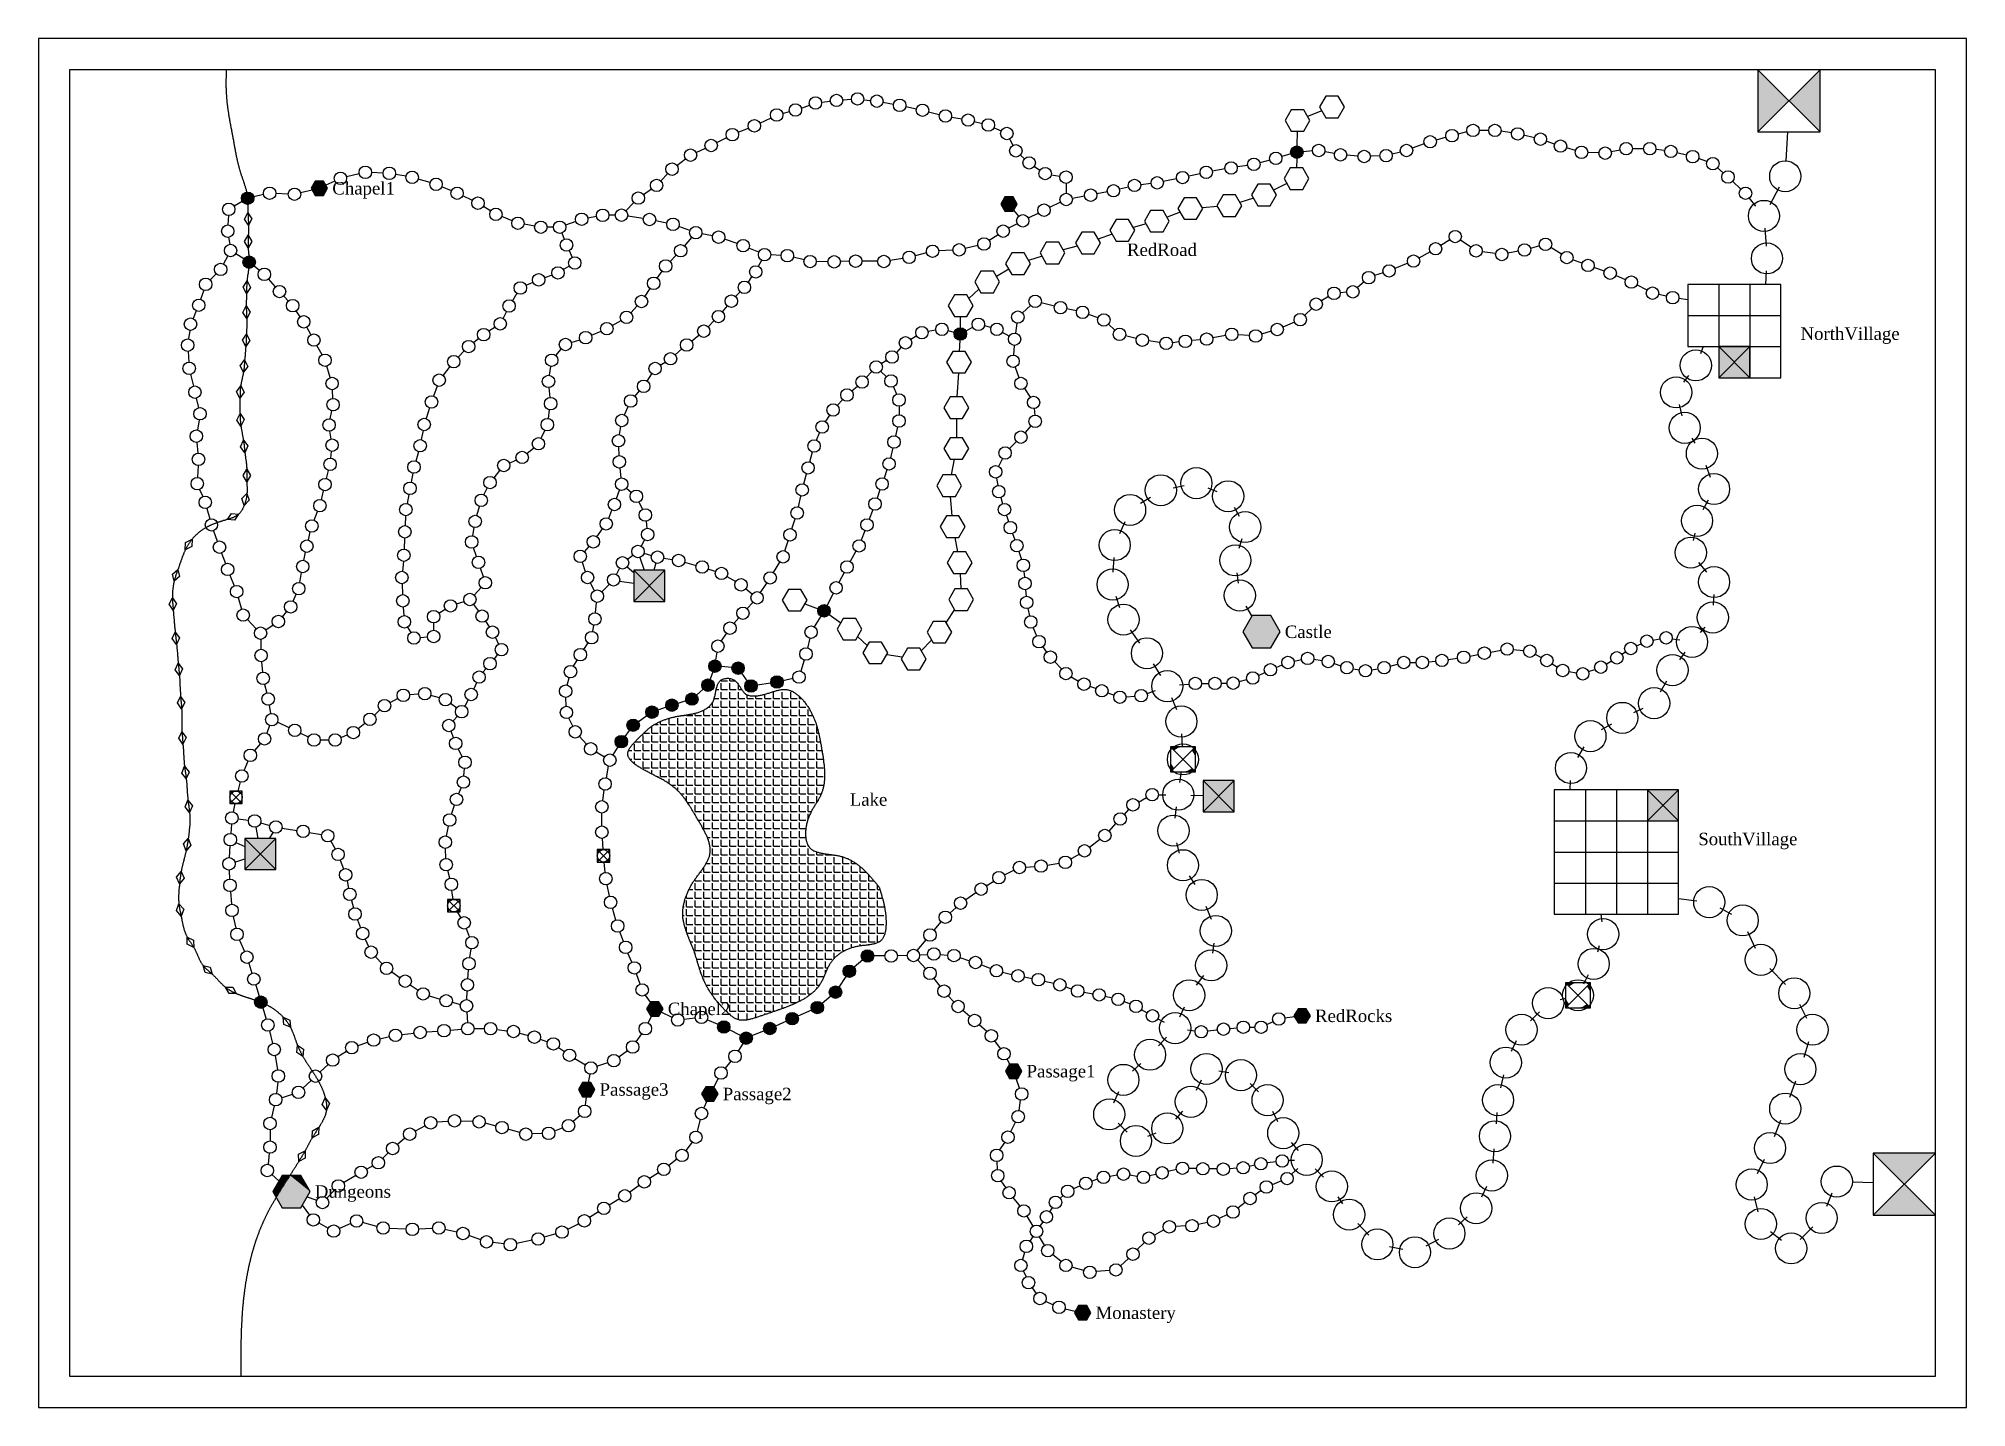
# Model space of a CAD drawing. Header units: metres. Extents: x -25 to 1525, y -25 to 1075.
import ezdxf
from ezdxf.enums import TextEntityAlignment as Align

# ---------------------------------------------------------------- set-up
doc = ezdxf.new("R2010")
doc.units = ezdxf.units.M
doc.header["$MEASUREMENT"] = 0
doc.layers.get('0').update_dxf_attribs({"linetype": 'CONTINUOUS'})
for name, color, linetype in [('BEGINNING', 7, 'CONTINUOUS'), ('BIGROAD', 7, 'CONTINUOUS'), ('PORTAL', 6, 'CONTINUOUS'), ('REDROAD', 1, 'CONTINUOUS'), ('SMALLROAD', 7, 'CONTINUOUS'), ('SPECPLACES', 4, 'CONTINUOUS'), ('TELEPORT', 3, 'CONTINUOUS'), ('VILLAGE', 7, 'CONTINUOUS'), ('WATER', 5, 'CONTINUOUS'), ('WATERROAD', 7, 'CONTINUOUS')]:
    doc.layers.add(name, color=color, linetype=linetype)
doc.styles.get("Standard").update_dxf_attribs({"font": 'times.ttf', "height": 10})

msp = doc.modelspace()

# ---------------------------------------------------------------- texts
at = {"layer": 'REDROAD'}
msp.add_text('RedRoad', height=10, dxfattribs=at).set_placement((850.1, 900.3))
at = {"layer": 'SPECPLACES'}
for s, p in [(' Chapel1', (207.4, 954.7)), (' Castle', (973.2, 598.3)), (' Chapel2', (477.1, 295.3)), (' RedRocks', (997.5, 289.7)), (' Passage1', (765.6, 245.2)), (' Passage3', (422.3, 230.5)), (' Passage2', (521.3, 226.9)), (' Dungeons', (193.3, 148.5)), (' Monastery', (821, 51.1))]:
    msp.add_text(s, height=10, dxfattribs=at).set_placement(p, align=Align.MIDDLE_LEFT)
at = {"layer": 'VILLAGE'}
for s, p in [('NorthVillage', (1391.6, 832.9)), ('SouthVillage', (1309.4, 426.8))]:
    msp.add_text(s, height=10, dxfattribs=at).set_placement(p)
at = {"layer": 'WATER'}
msp.add_text('Lake', height=10, dxfattribs=at).set_placement((627.2, 458.5))

# ---------------------------------------------------------------- blocks, each defined once
blk = doc.blocks.new('*U4')
at = {"layer": 'REDROAD', "linetype": 'Continuous'}
for points in [[(981.6, 983.7), (983.1, 980.2), (983.1, 987.2)], [(983.1, 987.2), (986.6, 978.7), (986.6, 988.7)], [(986.6, 978.7), (983.1, 987.2), (983.1, 980.2)], [(990.1, 980.2), (986.6, 988.7), (986.6, 978.7)], [(986.6, 988.7), (990.1, 980.2), (990.1, 987.2)], [(991.6, 983.7), (990.1, 987.2), (990.1, 980.2)]]:
    blk.add_solid(points, dxfattribs=at)
blk = doc.blocks.new('*U5')
at = {"layer": 'REDROAD', "linetype": 'Continuous'}
for points in [[(711.1, 837.6), (712.6, 834.1), (712.6, 841.2)], [(712.6, 841.2), (716.1, 832.6), (716.1, 842.6)], [(716.1, 832.6), (712.6, 841.2), (712.6, 834.1)], [(719.7, 834.1), (716.1, 842.6), (716.1, 832.6)], [(716.1, 842.6), (719.7, 834.1), (719.7, 841.2)], [(721.1, 837.6), (719.7, 841.2), (719.7, 834.1)]]:
    blk.add_solid(points, dxfattribs=at)
blk = doc.blocks.new('*U6')
at = {"layer": 'REDROAD', "linetype": 'Continuous'}
for points in [[(603, 618.6), (606.5, 610.1), (606.5, 620.1)], [(606.5, 620.1), (610.1, 611.6), (610.1, 618.6)], [(610.1, 611.6), (606.5, 620.1), (606.5, 610.1)], [(601.5, 615.1), (603, 611.6), (603, 618.6)], [(606.5, 610.1), (603, 618.6), (603, 611.6)], [(611.5, 615.1), (610.1, 618.6), (610.1, 611.6)]]:
    blk.add_solid(points, dxfattribs=at)
blk = doc.blocks.new('*U7')
at = {"layer": 'SPECPLACES', "linetype": 'Continuous'}
for points in [[(166, 143.8), (193.3, 148.5), (177.1, 161.5)], [(185.8, 161.5), (177.1, 161.5), (193.3, 148.5)], [(193.3, 148.5), (166, 143.8), (185.8, 135.5)], [(170.8, 135.5), (185.8, 135.5), (166, 143.8)]]:
    blk.add_solid(points, dxfattribs=at)
blk = doc.blocks.new('*U8')
at = {"layer": 'SPECPLACES', "linetype": 'Continuous'}
for points in [[(168.4, 152.6), (170.8, 161.5), (163.3, 148.5)], [(168.4, 152.6), (166, 143.8), (177.1, 161.5)], [(168.4, 152.6), (177.1, 161.5), (170.8, 161.5)], [(168.4, 152.6), (163.3, 148.5), (166, 143.8)]]:
    blk.add_solid(points, dxfattribs=at)
blk = doc.blocks.new('*U9')
at = {"layer": 'SPECPLACES', "linetype": 'Continuous'}
for points in [[(409.1, 230.5), (422.3, 230.5), (412.4, 236.2)], [(419, 236.2), (412.4, 236.2), (422.3, 230.5)], [(422.3, 230.5), (409.1, 230.5), (419, 224.7)], [(412.4, 224.7), (419, 224.7), (409.1, 230.5)]]:
    blk.add_solid(points, dxfattribs=at)
blk = doc.blocks.new('*U10')
at = {"layer": 'SPECPLACES', "linetype": 'Continuous'}
for points in [[(508.1, 226.9), (521.3, 226.9), (511.4, 232.6)], [(518, 232.6), (511.4, 232.6), (521.3, 226.9)], [(521.3, 226.9), (508.1, 226.9), (518, 221.1)], [(511.4, 221.1), (518, 221.1), (508.1, 226.9)]]:
    blk.add_solid(points, dxfattribs=at)
blk = doc.blocks.new('*U11')
at = {"layer": 'SPECPLACES', "linetype": 'Continuous'}
for points in [[(463.9, 295.3), (467.2, 289.5), (467.2, 301)], [(467.2, 301), (473.8, 289.5), (473.8, 301)], [(473.8, 289.5), (467.2, 301), (467.2, 289.5)], [(477.1, 295.3), (473.8, 301), (473.8, 289.5)]]:
    blk.add_solid(points, dxfattribs=at)
blk = doc.blocks.new('*U12')
at = {"layer": 'SPECPLACES', "linetype": 'Continuous'}
for points in [[(752.4, 245.2), (765.6, 245.2), (755.7, 250.9)], [(762.3, 250.9), (755.7, 250.9), (765.6, 245.2)], [(765.6, 245.2), (752.4, 245.2), (762.3, 239.4)], [(755.7, 239.4), (762.3, 239.4), (752.4, 245.2)]]:
    blk.add_solid(points, dxfattribs=at)
blk = doc.blocks.new('*U13')
at = {"layer": 'SPECPLACES', "linetype": 'Continuous'}
for points in [[(807.8, 51.1), (821, 51.1), (811.1, 56.8)], [(821, 51.1), (807.8, 51.1), (817.7, 45.4)], [(811.1, 45.4), (817.7, 45.4), (807.8, 51.1)], [(817.7, 56.8), (811.1, 56.8), (821, 51.1)]]:
    blk.add_solid(points, dxfattribs=at)
blk = doc.blocks.new('*U14')
at = {"layer": 'SPECPLACES', "linetype": 'Continuous'}
for points in [[(984.3, 289.7), (987.6, 284), (987.6, 295.4)], [(987.6, 295.4), (994.2, 284), (994.2, 295.4)], [(994.2, 284), (987.6, 295.4), (987.6, 284)], [(997.5, 289.7), (994.2, 295.4), (994.2, 284)]]:
    blk.add_solid(points, dxfattribs=at)
blk = doc.blocks.new('*U15')
at = {"layer": 'SPECPLACES', "linetype": 'Continuous'}
for points in [[(943.2, 598.3), (973.2, 598.3), (950.7, 611.3)], [(965.7, 611.3), (950.7, 611.3), (973.2, 598.3)], [(973.2, 598.3), (943.2, 598.3), (965.7, 585.4)], [(950.7, 585.4), (965.7, 585.4), (943.2, 598.3)]]:
    blk.add_solid(points, dxfattribs=at)
blk = doc.blocks.new('*U18')
at = {"layer": 'WATER', "linetype": 'Continuous'}
for points in [[(645, 341.3), (636.5, 337.8), (646.5, 337.8)], [(637.9, 341.3), (636.5, 337.8), (645, 341.3)], [(641.5, 342.8), (637.9, 341.3), (645, 341.3)], [(630.4, 329), (621.9, 325.5), (631.9, 325.5)], [(623.4, 329), (621.9, 325.5), (630.4, 329)], [(626.9, 330.5), (623.4, 329), (630.4, 329)], [(636.5, 337.8), (637.9, 334.3), (646.5, 337.8)], [(646.5, 337.8), (637.9, 334.3), (645, 334.3)], [(637.9, 334.3), (641.5, 332.8), (645, 334.3)], [(619.2, 312.2), (610.7, 308.7), (620.7, 308.7)], [(612.1, 312.2), (610.7, 308.7), (619.2, 312.2)], [(615.7, 313.7), (612.1, 312.2), (619.2, 312.2)], [(621.9, 325.5), (623.4, 321.9), (631.9, 325.5)], [(631.9, 325.5), (623.4, 321.9), (630.4, 321.9)], [(623.4, 321.9), (626.9, 320.5), (630.4, 321.9)], [(604.6, 299.9), (596.1, 296.3), (606.1, 296.3)], [(597.6, 299.9), (596.1, 296.3), (604.6, 299.9)], [(596.1, 296.3), (597.6, 292.8), (606.1, 296.3)], [(601.1, 301.3), (597.6, 299.9), (604.6, 299.9)], [(606.1, 296.3), (597.6, 292.8), (604.6, 292.8)], [(610.7, 308.7), (612.1, 305.1), (620.7, 308.7)], [(620.7, 308.7), (612.1, 305.1), (619.2, 305.1)], [(612.1, 305.1), (615.7, 303.7), (619.2, 305.1)], [(529.5, 284.2), (520.9, 280.7), (530.9, 280.7)], [(522.4, 284.2), (520.9, 280.7), (529.5, 284.2)], [(520.9, 280.7), (522.4, 277.1), (530.9, 280.7)], [(525.9, 285.7), (522.4, 284.2), (529.5, 284.2)], [(530.9, 280.7), (522.4, 277.1), (529.5, 277.1)], [(566.5, 283.1), (557.9, 279.5), (567.9, 279.5)], [(559.4, 283.1), (557.9, 279.5), (566.5, 283.1)], [(557.9, 279.5), (559.4, 276), (567.9, 279.5)], [(562.9, 284.5), (559.4, 283.1), (566.5, 283.1)], [(567.9, 279.5), (559.4, 276), (566.5, 276)], [(584.4, 290.9), (575.9, 287.4), (585.9, 287.4)], [(577.4, 290.9), (575.9, 287.4), (584.4, 290.9)], [(575.9, 287.4), (577.4, 283.8), (585.9, 287.4)], [(580.9, 292.4), (577.4, 290.9), (584.4, 290.9)], [(585.9, 287.4), (577.4, 283.8), (584.4, 283.8)], [(577.4, 283.8), (580.9, 282.4), (584.4, 283.8)], [(597.6, 292.8), (601.1, 291.3), (604.6, 292.8)], [(522.4, 277.1), (525.9, 275.7), (529.5, 277.1)], [(547.4, 275.2), (538.9, 271.7), (548.9, 271.7)], [(540.3, 275.2), (538.9, 271.7), (547.4, 275.2)], [(538.9, 271.7), (540.3, 268.2), (548.9, 271.7)], [(543.9, 276.7), (540.3, 275.2), (547.4, 275.2)], [(548.9, 271.7), (540.3, 268.2), (547.4, 268.2)], [(540.3, 268.2), (543.9, 266.7), (547.4, 268.2)], [(559.4, 276), (562.9, 274.5), (566.5, 276)]]:
    blk.add_solid(points, dxfattribs=at)
blk = doc.blocks.new('*U19')
at = {"layer": 'WATER', "linetype": 'Continuous'}
for points in [[(522.3, 574.2), (513.8, 570.7), (523.8, 570.7)], [(515.3, 574.2), (513.8, 570.7), (522.3, 574.2)], [(518.8, 575.7), (515.3, 574.2), (522.3, 574.2)], [(537.4, 574.1), (533.8, 572.7), (540.9, 572.7)], [(516.7, 558.9), (508.2, 555.4), (518.2, 555.4)], [(509.6, 558.9), (508.2, 555.4), (516.7, 558.9)], [(513.2, 560.4), (509.6, 558.9), (516.7, 558.9)], [(513.8, 570.7), (515.3, 567.1), (523.8, 570.7)], [(523.8, 570.7), (515.3, 567.1), (522.3, 567.1)], [(515.3, 567.1), (518.8, 565.7), (522.3, 567.1)], [(540.9, 572.7), (532.4, 569.1), (542.4, 569.1)], [(533.8, 572.7), (532.4, 569.1), (540.9, 572.7)], [(532.4, 569.1), (533.8, 565.6), (542.4, 569.1)], [(542.4, 569.1), (533.8, 565.6), (540.9, 565.6)], [(533.8, 565.6), (537.4, 564.1), (540.9, 565.6)], [(551.4, 558.2), (542.8, 554.7), (552.8, 554.7)], [(544.3, 558.2), (542.8, 554.7), (551.4, 558.2)], [(547.8, 559.7), (544.3, 558.2), (551.4, 558.2)], [(572.3, 561.4), (563.7, 557.9), (573.7, 557.9)], [(565.2, 561.4), (563.7, 557.9), (572.3, 561.4)], [(568.7, 562.9), (565.2, 561.4), (572.3, 561.4)], [(487.8, 542.9), (479.2, 539.3), (489.2, 539.3)], [(480.7, 542.9), (479.2, 539.3), (487.8, 542.9)], [(484.2, 544.3), (480.7, 542.9), (487.8, 542.9)], [(496.7, 547.6), (495.3, 544.2), (500.1, 539.2)], [(495.3, 544.2), (496.7, 540.7), (500.1, 539.2)], [(500.1, 549.2), (496.7, 547.6), (500.1, 539.2)], [(500.1, 549.2), (500.1, 539.2), (503.8, 547.8)], [(503.8, 547.8), (500.1, 539.2), (505.3, 544.2)], [(505.3, 544.2), (500.1, 539.2), (503.8, 540.6)], [(508.2, 555.4), (509.6, 551.9), (518.2, 555.4)], [(518.2, 555.4), (509.6, 551.9), (516.7, 551.9)], [(509.6, 551.9), (513.2, 550.4), (516.7, 551.9)], [(542.8, 554.7), (544.3, 551.1), (552.8, 554.7)], [(552.8, 554.7), (544.3, 551.1), (551.4, 551.1)], [(544.3, 551.1), (547.8, 549.7), (551.4, 551.1)], [(563.7, 557.9), (565.2, 554.3), (573.7, 557.9)], [(573.7, 557.9), (565.2, 554.3), (572.3, 554.3)], [(565.2, 554.3), (568.7, 552.9), (572.3, 554.3)], [(451.1, 527.8), (448.4, 525), (457.7, 525)], [(457.7, 525), (455, 527.8), (451.1, 527.8)], [(471.7, 537.3), (463.2, 533.7), (473.2, 533.7)], [(464.6, 537.3), (463.2, 533.7), (471.7, 537.3)], [(463.2, 533.7), (464.6, 530.2), (473.2, 533.7)], [(468.2, 538.7), (464.6, 537.3), (471.7, 537.3)], [(473.2, 533.7), (464.6, 530.2), (471.7, 530.2)], [(464.6, 530.2), (468.2, 528.7), (471.7, 530.2)], [(479.2, 539.3), (480.7, 535.8), (489.2, 539.3)], [(489.2, 539.3), (480.7, 535.8), (487.8, 535.8)], [(480.7, 535.8), (484.2, 534.3), (487.8, 535.8)], [(447.1, 513.6), (438.5, 510), (448.5, 510)], [(440, 513.6), (438.5, 510), (447.1, 513.6)], [(443.5, 515), (440, 513.6), (447.1, 513.6)], [(448.1, 524.1), (457.7, 525), (448.4, 525)], [(457.7, 525), (448.1, 524.1), (458, 524.1)], [(458, 524.1), (448.1, 523.2), (458.1, 523.2)], [(448.1, 524.1), (448.1, 523.2), (458, 524.1)], [(448.1, 523.2), (449.5, 519.6), (458.1, 523.2)], [(458.1, 523.2), (449.5, 519.6), (456.6, 519.6)], [(449.5, 519.6), (453.1, 518.2), (456.6, 519.6)], [(438.5, 510), (440, 506.5), (448.5, 510)], [(448.5, 510), (440, 506.5), (447.1, 506.5)], [(440, 506.5), (443.5, 505), (447.1, 506.5)]]:
    blk.add_solid(points, dxfattribs=at)
blk = doc.blocks.new('*U20')
at = {"layer": 'SMALLROAD', "color": 24, "linetype": 'Continuous'}
for points in [[(139.7, 943.1), (142.3, 951.6), (138.1, 946.7)], [(139.3, 949.9), (138.1, 946.7), (142.3, 951.6)], [(142.3, 951.6), (139.7, 943.1), (143.1, 946.7)], [(143.3, 941.7), (143.1, 946.7), (139.7, 943.1)], [(142.3, 951.6), (143.1, 946.7), (146.4, 950.5)], [(146.4, 950.5), (143.1, 946.7), (148.1, 946.7)], [(143.1, 946.7), (143.3, 941.7), (148.1, 946.7)], [(148.1, 946.7), (143.3, 941.7), (146.7, 943.2)]]:
    blk.add_solid(points, dxfattribs=at)
blk = doc.blocks.new('*U21')
at = {"layer": 'SMALLROAD', "color": 24, "linetype": 'Continuous'}
for points in [[(140.7, 891.9), (144.1, 900.3), (139.3, 895.3)], [(140.7, 898.7), (139.3, 895.3), (144.1, 900.3)], [(144.1, 900.3), (140.7, 891.9), (144.3, 895.3)], [(144.1, 900.3), (144.3, 895.3), (147.8, 898.9)], [(144, 890.3), (144.3, 895.3), (140.7, 891.9)], [(144.3, 895.3), (144, 890.3), (147.7, 891.6)], [(147.8, 898.9), (144.3, 895.3), (149.3, 895.3)], [(149.3, 895.3), (144.3, 895.3), (147.7, 891.6)]]:
    blk.add_solid(points, dxfattribs=at)
blk = doc.blocks.new('*U22')
at = {"layer": 'SMALLROAD', "color": 24, "linetype": 'Continuous'}
for points in [[(150.6, 296.8), (148.8, 301.6), (148.7, 300.7)], [(148.8, 301.6), (150.6, 296.8), (149, 302.5)], [(151.2, 305.1), (149, 302.5), (157.5, 304)], [(157.5, 304), (149, 302.5), (158.7, 300.7)], [(149, 302.5), (154.9, 295.9), (153.7, 300.7)], [(154.9, 295.9), (149, 302.5), (150.6, 296.8)], [(149, 302.5), (153.7, 300.7), (158.7, 300.7)], [(154.6, 305.7), (151.2, 305.1), (157.5, 304)], [(158.3, 298.7), (153.7, 300.7), (154.9, 295.9)], [(153.7, 300.7), (158.3, 298.7), (158.7, 300.7)], [(158.7, 300.7), (158.3, 298.7), (158.6, 299.7)]]:
    blk.add_solid(points, dxfattribs=at)
blk = doc.blocks.new('*X23')
at = {"color": 0}
for p, q in [((523.9, 558.8), (523.9, 559.6)), ((523.9, 558.8), (529, 558.8)), ((530.9, 558.8), (530.9, 560.7)), ((530.9, 558.8), (535.2, 558.8)), ((518.2, 544.8), (522, 544.8)), ((519.8, 551.8), (522, 551.8)), ((523.9, 551.8), (523.9, 556.9)), ((523.9, 551.8), (529, 551.8)), ((523.9, 544.8), (523.9, 549.9)), ((523.9, 544.8), (529, 544.8)), ((523.9, 537.8), (523.9, 542.9)), ((530.9, 551.8), (530.9, 556.9)), ((530.9, 551.8), (535.9, 551.8)), ((530.9, 544.8), (530.9, 549.9)), ((530.9, 544.8), (535.9, 544.8)), ((530.9, 537.8), (530.9, 542.9)), ((537.8, 551.8), (537.8, 555.7)), ((537.8, 551.8), (540.3, 551.8)), ((537.8, 544.8), (537.8, 549.9)), ((537.8, 544.8), (542.9, 544.8)), ((537.8, 537.8), (537.8, 542.9)), ((544.8, 544.8), (544.8, 547.6)), ((544.8, 544.8), (549.9, 544.8)), ((544.8, 537.8), (544.8, 542.9)), ((551.8, 544.8), (551.8, 546.8)), ((551.8, 544.8), (556.9, 544.8)), ((551.8, 537.8), (551.8, 542.9)), ((558.8, 544.8), (558.8, 548.1)), ((558.8, 544.8), (563.9, 544.8)), ((558.8, 537.8), (558.8, 542.9)), ((565.8, 544.8), (565.8, 549.9)), ((565.8, 544.8), (570.9, 544.8)), ((565.8, 537.8), (565.8, 542.9)), ((572.8, 551.8), (572.8, 551.9)), ((572.8, 551.8), (576.6, 551.8)), ((572.8, 544.8), (572.8, 549.9)), ((572.8, 544.8), (577.9, 544.8)), ((572.8, 537.8), (572.8, 542.9)), ((579.8, 544.8), (579.8, 549.9)), ((579.8, 544.8), (584.8, 544.8)), ((579.8, 537.8), (579.8, 542.9)), ((586.7, 544.8), (586.7, 546.3)), ((586.7, 544.8), (588.2, 544.8)), ((586.7, 537.8), (586.7, 542.9)), ((482, 525), (482, 528.8)), ((488.9, 525), (488.9, 529)), ((491.5, 530.9), (494, 530.9)), ((495.9, 530.9), (495.9, 531.5)), ((495.9, 530.9), (500.1, 530.9)), ((495.9, 525), (495.9, 529)), ((500.1, 530.9), (501, 530.9)), ((502.9, 530.9), (502.9, 532.9)), ((502.9, 530.9), (508, 530.9)), ((502.9, 525), (502.9, 529)), ((509.9, 530.9), (509.9, 535.5)), ((509.9, 530.9), (515, 530.9)), ((509.9, 525), (509.9, 529)), ((513.6, 537.8), (515, 537.8)), ((516.9, 537.8), (516.9, 541.7)), ((516.9, 537.8), (522, 537.8)), ((516.9, 530.9), (516.9, 535.9)), ((516.9, 530.9), (522, 530.9)), ((516.9, 525), (516.9, 529)), ((523.9, 537.8), (529, 537.8)), ((523.9, 530.9), (523.9, 535.9)), ((523.9, 530.9), (529, 530.9)), ((523.9, 525), (523.9, 529)), ((530.9, 537.8), (535.9, 537.8)), ((530.9, 530.9), (530.9, 535.9)), ((530.9, 530.9), (535.9, 530.9)), ((530.9, 525), (530.9, 529)), ((537.8, 537.8), (542.9, 537.8)), ((537.8, 530.9), (537.8, 535.9)), ((537.8, 530.9), (542.9, 530.9)), ((537.8, 525), (537.8, 529)), ((544.8, 537.8), (549.9, 537.8)), ((544.8, 530.9), (544.8, 535.9)), ((544.8, 530.9), (549.9, 530.9)), ((544.8, 525), (544.8, 529)), ((551.8, 537.8), (556.9, 537.8)), ((551.8, 530.9), (551.8, 535.9)), ((551.8, 530.9), (556.9, 530.9)), ((551.8, 525), (551.8, 529)), ((558.8, 537.8), (563.9, 537.8)), ((558.8, 530.9), (558.8, 535.9)), ((558.8, 530.9), (563.9, 530.9)), ((558.8, 525), (558.8, 529)), ((565.8, 537.8), (570.9, 537.8)), ((565.8, 530.9), (565.8, 535.9)), ((565.8, 530.9), (570.9, 530.9)), ((565.8, 525), (565.8, 529)), ((572.8, 537.8), (577.9, 537.8)), ((572.8, 530.9), (572.8, 535.9)), ((572.8, 530.9), (577.9, 530.9)), ((572.8, 525), (572.8, 529)), ((579.8, 537.8), (584.8, 537.8)), ((579.8, 530.9), (579.8, 535.9)), ((579.8, 530.9), (584.8, 530.9)), ((579.8, 525), (579.8, 529)), ((586.7, 537.8), (591.8, 537.8)), ((586.7, 530.9), (586.7, 535.9)), ((586.7, 530.9), (591.8, 530.9)), ((586.7, 525), (586.7, 529)), ((593.7, 530.9), (593.7, 535.9)), ((593.7, 530.9), (597.5, 530.9)), ((593.7, 525), (593.7, 529)), ((461, 509.9), (461, 515)), ((461.6, 516.9), (466.1, 516.9)), ((468, 516.9), (468, 522)), ((468, 516.9), (473.1, 516.9)), ((468, 509.9), (468, 515)), ((470.4, 523.9), (473.1, 523.9)), ((475, 525), (475, 526.3)), ((475, 523.9), (475, 525)), ((475, 523.9), (480.1, 523.9)), ((475, 516.9), (475, 522)), ((475, 516.9), (480.1, 516.9)), ((475, 509.9), (475, 515)), ((482, 523.9), (482, 525)), ((482, 523.9), (487, 523.9)), ((482, 516.9), (482, 522)), ((482, 516.9), (487, 516.9)), ((482, 509.9), (482, 515)), ((488.9, 523.9), (488.9, 525)), ((488.9, 523.9), (494, 523.9)), ((488.9, 516.9), (488.9, 522)), ((488.9, 516.9), (494, 516.9)), ((488.9, 509.9), (488.9, 515)), ((495.9, 523.9), (495.9, 525)), ((495.9, 523.9), (500.1, 523.9)), ((495.9, 516.9), (495.9, 522)), ((495.9, 516.9), (500.1, 516.9)), ((495.9, 509.9), (495.9, 515)), ((500.1, 523.9), (501, 523.9)), ((500.1, 516.9), (501, 516.9)), ((502.9, 523.9), (502.9, 525)), ((502.9, 523.9), (508, 523.9)), ((502.9, 516.9), (502.9, 522)), ((502.9, 516.9), (508, 516.9)), ((502.9, 509.9), (502.9, 515)), ((509.9, 523.9), (509.9, 525)), ((509.9, 523.9), (515, 523.9)), ((509.9, 516.9), (509.9, 522)), ((509.9, 516.9), (515, 516.9)), ((509.9, 509.9), (509.9, 515)), ((516.9, 523.9), (516.9, 525)), ((516.9, 523.9), (522, 523.9)), ((516.9, 516.9), (516.9, 522)), ((516.9, 516.9), (522, 516.9)), ((516.9, 509.9), (516.9, 515)), ((523.9, 523.9), (523.9, 525)), ((523.9, 523.9), (529, 523.9)), ((523.9, 516.9), (523.9, 522)), ((523.9, 516.9), (529, 516.9)), ((523.9, 509.9), (523.9, 515)), ((530.9, 523.9), (530.9, 525)), ((530.9, 523.9), (535.9, 523.9)), ((530.9, 516.9), (530.9, 522)), ((530.9, 516.9), (535.9, 516.9)), ((530.9, 509.9), (530.9, 515)), ((537.8, 523.9), (537.8, 525)), ((537.8, 523.9), (542.9, 523.9)), ((537.8, 516.9), (537.8, 522)), ((537.8, 516.9), (542.9, 516.9)), ((537.8, 509.9), (537.8, 515)), ((544.8, 523.9), (544.8, 525)), ((544.8, 523.9), (549.9, 523.9)), ((544.8, 516.9), (544.8, 522)), ((544.8, 516.9), (549.9, 516.9)), ((544.8, 509.9), (544.8, 515)), ((551.8, 523.9), (551.8, 525)), ((551.8, 523.9), (556.9, 523.9)), ((551.8, 516.9), (551.8, 522)), ((551.8, 516.9), (556.9, 516.9)), ((551.8, 509.9), (551.8, 515)), ((558.8, 523.9), (558.8, 525)), ((558.8, 523.9), (563.9, 523.9)), ((558.8, 516.9), (558.8, 522)), ((558.8, 516.9), (563.9, 516.9)), ((558.8, 509.9), (558.8, 515)), ((565.8, 523.9), (565.8, 525)), ((565.8, 523.9), (570.9, 523.9)), ((565.8, 516.9), (565.8, 522)), ((565.8, 516.9), (570.9, 516.9)), ((565.8, 509.9), (565.8, 515)), ((572.8, 523.9), (572.8, 525)), ((572.8, 523.9), (577.9, 523.9)), ((572.8, 516.9), (572.8, 522)), ((572.8, 516.9), (577.9, 516.9)), ((572.8, 509.9), (572.8, 515)), ((579.8, 523.9), (579.8, 525)), ((579.8, 523.9), (584.8, 523.9)), ((579.8, 516.9), (579.8, 522)), ((579.8, 516.9), (584.8, 516.9)), ((579.8, 509.9), (579.8, 515)), ((586.7, 523.9), (586.7, 525)), ((586.7, 523.9), (591.8, 523.9)), ((586.7, 516.9), (586.7, 522)), ((586.7, 516.9), (591.8, 516.9)), ((586.7, 509.9), (586.7, 515)), ((593.7, 523.9), (593.7, 525)), ((593.7, 523.9), (598.8, 523.9)), ((593.7, 516.9), (593.7, 522)), ((593.7, 516.9), (598.8, 516.9)), ((593.7, 509.9), (593.7, 515)), ((600.7, 516.9), (600.7, 522)), ((600.7, 516.9), (602.2, 516.9)), ((600.7, 509.9), (600.7, 515)), ((449.3, 502.9), (452.1, 502.9)), ((454, 502.9), (454, 508)), ((454, 502.9), (459.1, 502.9)), ((454, 495.9), (454, 501)), ((454.6, 509.9), (459.1, 509.9)), ((461, 509.9), (466.1, 509.9)), ((461, 502.9), (461, 508)), ((461, 502.9), (466.1, 502.9)), ((461, 495.9), (461, 501)), ((468, 509.9), (473.1, 509.9)), ((468, 502.9), (468, 508)), ((468, 502.9), (473.1, 502.9)), ((468, 495.9), (468, 501)), ((475, 509.9), (480.1, 509.9)), ((475, 502.9), (475, 508)), ((475, 502.9), (480.1, 502.9)), ((475, 495.9), (475, 501)), ((482, 509.9), (487, 509.9)), ((482, 502.9), (482, 508)), ((482, 502.9), (487, 502.9)), ((482, 495.9), (482, 501)), ((488.9, 509.9), (494, 509.9)), ((488.9, 502.9), (488.9, 508)), ((488.9, 502.9), (494, 502.9)), ((488.9, 495.9), (488.9, 501)), ((495.9, 509.9), (500.1, 509.9)), ((495.9, 502.9), (495.9, 508)), ((495.9, 502.9), (500.1, 502.9)), ((495.9, 495.9), (495.9, 501)), ((500.1, 509.9), (501, 509.9)), ((500.1, 502.9), (501, 502.9)), ((502.9, 509.9), (508, 509.9)), ((502.9, 502.9), (502.9, 508)), ((502.9, 502.9), (508, 502.9)), ((502.9, 495.9), (502.9, 501)), ((509.9, 509.9), (515, 509.9)), ((509.9, 502.9), (509.9, 508)), ((509.9, 502.9), (515, 502.9)), ((509.9, 495.9), (509.9, 501)), ((516.9, 509.9), (522, 509.9)), ((516.9, 502.9), (516.9, 508)), ((516.9, 502.9), (522, 502.9)), ((516.9, 495.9), (516.9, 501)), ((523.9, 509.9), (529, 509.9)), ((523.9, 502.9), (523.9, 508)), ((523.9, 502.9), (529, 502.9)), ((523.9, 495.9), (523.9, 501)), ((530.9, 509.9), (535.9, 509.9)), ((530.9, 502.9), (530.9, 508)), ((530.9, 502.9), (535.9, 502.9)), ((530.9, 495.9), (530.9, 501)), ((537.8, 509.9), (542.9, 509.9)), ((537.8, 502.9), (537.8, 508)), ((537.8, 502.9), (542.9, 502.9)), ((537.8, 495.9), (537.8, 501)), ((544.8, 509.9), (549.9, 509.9)), ((544.8, 502.9), (544.8, 508)), ((544.8, 502.9), (549.9, 502.9)), ((544.8, 495.9), (544.8, 501)), ((551.8, 509.9), (556.9, 509.9)), ((551.8, 502.9), (551.8, 508)), ((551.8, 502.9), (556.9, 502.9)), ((551.8, 495.9), (551.8, 501)), ((558.8, 509.9), (563.9, 509.9)), ((558.8, 502.9), (558.8, 508)), ((558.8, 502.9), (563.9, 502.9)), ((558.8, 495.9), (558.8, 501)), ((565.8, 509.9), (570.9, 509.9)), ((565.8, 502.9), (565.8, 508)), ((565.8, 502.9), (570.9, 502.9)), ((565.8, 495.9), (565.8, 501)), ((572.8, 509.9), (577.9, 509.9)), ((572.8, 502.9), (572.8, 508)), ((572.8, 502.9), (577.9, 502.9)), ((572.8, 495.9), (572.8, 501)), ((579.8, 509.9), (584.8, 509.9)), ((579.8, 502.9), (579.8, 508)), ((579.8, 502.9), (584.8, 502.9)), ((579.8, 495.9), (579.8, 501)), ((586.7, 509.9), (591.8, 509.9)), ((586.7, 502.9), (586.7, 508)), ((586.7, 502.9), (591.8, 502.9)), ((586.7, 495.9), (586.7, 501)), ((593.7, 509.9), (598.8, 509.9)), ((593.7, 502.9), (593.7, 508)), ((593.7, 502.9), (598.8, 502.9)), ((593.7, 495.9), (593.7, 501)), ((600.7, 509.9), (603.6, 509.9)), ((600.7, 502.9), (600.7, 508)), ((600.7, 502.9), (604.8, 502.9)), ((600.7, 495.9), (600.7, 501)), ((450.3, 495.9), (452.1, 495.9)), ((454, 495.9), (459.1, 495.9)), ((454, 492.2), (454, 494)), ((458.9, 488.9), (459.1, 488.9)), ((461, 495.9), (466.1, 495.9)), ((461, 488.9), (461, 494)), ((461, 488.9), (466.1, 488.9)), ((468, 495.9), (473.1, 495.9)), ((468, 488.9), (468, 494)), ((468, 488.9), (473.1, 488.9)), ((468, 484), (468, 487)), ((472, 482), (473.1, 482)), ((475, 495.9), (480.1, 495.9)), ((475, 488.9), (475, 494)), ((475, 488.9), (480.1, 488.9)), ((475, 482), (475, 487)), ((475, 482), (480.1, 482)), ((482, 495.9), (487, 495.9)), ((482, 488.9), (482, 494)), ((482, 488.9), (487, 488.9)), ((482, 482), (482, 487)), ((482, 482), (487, 482)), ((488.9, 495.9), (494, 495.9)), ((488.9, 488.9), (488.9, 494)), ((488.9, 488.9), (494, 488.9)), ((488.9, 482), (488.9, 487)), ((488.9, 482), (494, 482)), ((495.9, 495.9), (500.1, 495.9)), ((495.9, 488.9), (495.9, 494)), ((495.9, 488.9), (500.1, 488.9)), ((495.9, 482), (495.9, 487)), ((495.9, 482), (500.1, 482)), ((500.1, 495.9), (501, 495.9)), ((500.1, 488.9), (501, 488.9)), ((500.1, 482), (501, 482)), ((502.9, 495.9), (508, 495.9)), ((502.9, 488.9), (502.9, 494)), ((502.9, 488.9), (508, 488.9)), ((502.9, 482), (502.9, 487)), ((502.9, 482), (508, 482)), ((509.9, 495.9), (515, 495.9)), ((509.9, 488.9), (509.9, 494)), ((509.9, 488.9), (515, 488.9)), ((509.9, 482), (509.9, 487)), ((509.9, 482), (515, 482)), ((516.9, 495.9), (522, 495.9)), ((516.9, 488.9), (516.9, 494)), ((516.9, 488.9), (522, 488.9)), ((516.9, 482), (516.9, 487)), ((516.9, 482), (522, 482)), ((523.9, 495.9), (529, 495.9)), ((523.9, 488.9), (523.9, 494)), ((523.9, 488.9), (529, 488.9)), ((523.9, 482), (523.9, 487)), ((523.9, 482), (529, 482)), ((530.9, 495.9), (535.9, 495.9)), ((530.9, 488.9), (530.9, 494)), ((530.9, 488.9), (535.9, 488.9)), ((530.9, 482), (530.9, 487)), ((530.9, 482), (535.9, 482)), ((537.8, 495.9), (542.9, 495.9)), ((537.8, 488.9), (537.8, 494)), ((537.8, 488.9), (542.9, 488.9)), ((537.8, 482), (537.8, 487)), ((537.8, 482), (542.9, 482)), ((544.8, 495.9), (549.9, 495.9)), ((544.8, 488.9), (544.8, 494)), ((544.8, 488.9), (549.9, 488.9)), ((544.8, 482), (544.8, 487)), ((544.8, 482), (549.9, 482)), ((551.8, 495.9), (556.9, 495.9)), ((551.8, 488.9), (551.8, 494)), ((551.8, 488.9), (556.9, 488.9)), ((551.8, 482), (551.8, 487)), ((551.8, 482), (556.9, 482)), ((558.8, 495.9), (563.9, 495.9)), ((558.8, 488.9), (558.8, 494)), ((558.8, 488.9), (563.9, 488.9)), ((558.8, 482), (558.8, 487)), ((558.8, 482), (563.9, 482)), ((565.8, 495.9), (570.9, 495.9)), ((565.8, 488.9), (565.8, 494)), ((565.8, 488.9), (570.9, 488.9)), ((565.8, 482), (565.8, 487)), ((565.8, 482), (570.9, 482)), ((572.8, 495.9), (577.9, 495.9)), ((572.8, 488.9), (572.8, 494)), ((572.8, 488.9), (577.9, 488.9)), ((572.8, 482), (572.8, 487)), ((572.8, 482), (577.9, 482)), ((579.8, 495.9), (584.8, 495.9)), ((579.8, 488.9), (579.8, 494)), ((579.8, 488.9), (584.8, 488.9)), ((579.8, 482), (579.8, 487)), ((579.8, 482), (584.8, 482)), ((586.7, 495.9), (591.8, 495.9)), ((586.7, 488.9), (586.7, 494)), ((586.7, 488.9), (591.8, 488.9)), ((586.7, 482), (586.7, 487)), ((586.7, 482), (591.8, 482)), ((593.7, 495.9), (598.8, 495.9)), ((593.7, 488.9), (593.7, 494)), ((593.7, 488.9), (598.8, 488.9)), ((593.7, 482), (593.7, 487)), ((593.7, 482), (598.8, 482)), ((600.7, 495.9), (605.8, 495.9)), ((600.7, 488.9), (600.7, 494)), ((600.7, 488.9), (605.8, 488.9)), ((600.7, 482), (600.7, 487)), ((600.7, 482), (605.8, 482)), ((482, 476.2), (482, 480.1)), ((483.7, 475), (487, 475)), ((488.9, 475), (488.9, 480.1)), ((488.9, 475), (494, 475)), ((488.9, 470.5), (488.9, 473.1)), ((491.4, 468), (494, 468)), ((495.9, 475), (495.9, 480.1)), ((495.9, 475), (500.1, 475)), ((495.9, 468), (495.9, 473.1)), ((495.9, 468), (500.1, 468)), ((495.9, 462.2), (495.9, 466.1)), ((500.1, 475), (501, 475)), ((500.1, 468), (501, 468)), ((502.9, 475), (502.9, 480.1)), ((502.9, 475), (508, 475)), ((502.9, 468), (502.9, 473.1)), ((502.9, 468), (508, 468)), ((502.9, 461), (502.9, 466.1)), ((509.9, 475), (509.9, 480.1)), ((509.9, 475), (515, 475)), ((509.9, 468), (509.9, 473.1)), ((509.9, 468), (515, 468)), ((509.9, 461), (509.9, 466.1)), ((516.9, 475), (516.9, 480.1)), ((516.9, 475), (522, 475)), ((516.9, 468), (516.9, 473.1)), ((516.9, 468), (522, 468)), ((516.9, 461), (516.9, 466.1)), ((523.9, 475), (523.9, 480.1)), ((523.9, 475), (529, 475)), ((523.9, 468), (523.9, 473.1)), ((523.9, 468), (529, 468)), ((523.9, 461), (523.9, 466.1)), ((530.9, 475), (530.9, 480.1)), ((530.9, 475), (535.9, 475)), ((530.9, 468), (530.9, 473.1)), ((530.9, 468), (535.9, 468)), ((530.9, 461), (530.9, 466.1)), ((537.8, 475), (537.8, 480.1)), ((537.8, 475), (542.9, 475)), ((537.8, 468), (537.8, 473.1)), ((537.8, 468), (542.9, 468)), ((537.8, 461), (537.8, 466.1)), ((544.8, 475), (544.8, 480.1)), ((544.8, 475), (549.9, 475)), ((544.8, 468), (544.8, 473.1)), ((544.8, 468), (549.9, 468)), ((544.8, 461), (544.8, 466.1)), ((551.8, 475), (551.8, 480.1)), ((551.8, 475), (556.9, 475)), ((551.8, 468), (551.8, 473.1)), ((551.8, 468), (556.9, 468)), ((551.8, 461), (551.8, 466.1)), ((558.8, 475), (558.8, 480.1)), ((558.8, 475), (563.9, 475)), ((558.8, 468), (558.8, 473.1)), ((558.8, 468), (563.9, 468)), ((558.8, 461), (558.8, 466.1)), ((565.8, 475), (565.8, 480.1)), ((565.8, 475), (570.9, 475)), ((565.8, 468), (565.8, 473.1)), ((565.8, 468), (570.9, 468)), ((565.8, 461), (565.8, 466.1)), ((572.8, 475), (572.8, 480.1)), ((572.8, 475), (577.9, 475)), ((572.8, 468), (572.8, 473.1)), ((572.8, 468), (577.9, 468)), ((572.8, 461), (572.8, 466.1)), ((579.8, 475), (579.8, 480.1)), ((579.8, 475), (584.8, 475)), ((579.8, 468), (579.8, 473.1)), ((579.8, 468), (584.8, 468)), ((579.8, 461), (579.8, 466.1)), ((586.7, 475), (586.7, 480.1)), ((586.7, 475), (591.8, 475)), ((586.7, 468), (586.7, 473.1)), ((586.7, 468), (591.8, 468)), ((586.7, 461), (586.7, 466.1)), ((593.7, 475), (593.7, 480.1)), ((593.7, 475), (598.8, 475)), ((593.7, 468), (593.7, 473.1)), ((593.7, 468), (598.8, 468)), ((593.7, 461), (593.7, 466.1)), ((600.7, 475), (600.7, 480.1)), ((600.7, 475), (605.8, 475)), ((600.7, 468), (600.7, 473.1)), ((600.7, 468), (604.3, 468)), ((600.7, 461.2), (600.7, 466.1)), ((496.8, 461), (500.1, 461)), ((500.1, 461), (501, 461)), ((502.9, 461), (508, 461)), ((502.9, 454), (502.9, 459.1)), ((502.9, 454), (508, 454)), ((502.9, 451), (502.9, 452.1)), ((509.9, 461), (515, 461)), ((509.9, 454), (509.9, 459.1)), ((509.9, 454), (515, 454)), ((509.9, 447), (509.9, 452.1)), ((516.9, 461), (522, 461)), ((516.9, 454), (516.9, 459.1)), ((516.9, 454), (522, 454)), ((516.9, 447), (516.9, 452.1)), ((523.9, 461), (529, 461)), ((523.9, 454), (523.9, 459.1)), ((523.9, 454), (529, 454)), ((523.9, 447), (523.9, 452.1)), ((530.9, 461), (535.9, 461)), ((530.9, 454), (530.9, 459.1)), ((530.9, 454), (535.9, 454)), ((530.9, 447), (530.9, 452.1)), ((537.8, 461), (542.9, 461)), ((537.8, 454), (537.8, 459.1)), ((537.8, 454), (542.9, 454)), ((537.8, 447), (537.8, 452.1)), ((544.8, 461), (549.9, 461)), ((544.8, 454), (544.8, 459.1)), ((544.8, 454), (549.9, 454)), ((544.8, 447), (544.8, 452.1)), ((551.8, 461), (556.9, 461)), ((551.8, 454), (551.8, 459.1)), ((551.8, 454), (556.9, 454)), ((551.8, 447), (551.8, 452.1)), ((558.8, 461), (563.9, 461)), ((558.8, 454), (558.8, 459.1)), ((558.8, 454), (563.9, 454)), ((558.8, 447), (558.8, 452.1)), ((565.8, 461), (570.9, 461)), ((565.8, 454), (565.8, 459.1)), ((565.8, 454), (570.9, 454)), ((565.8, 447), (565.8, 452.1)), ((572.8, 461), (577.9, 461)), ((572.8, 454), (572.8, 459.1)), ((572.8, 454), (577.9, 454)), ((572.8, 447), (572.8, 452.1)), ((579.8, 461), (584.8, 461)), ((579.8, 454), (579.8, 459.1)), ((579.8, 454), (584.8, 454)), ((579.8, 447), (579.8, 452.1)), ((586.7, 461), (591.8, 461)), ((586.7, 454), (586.7, 459.1)), ((586.7, 454), (591.8, 454)), ((586.7, 447), (586.7, 452.1)), ((593.7, 461), (598.8, 461)), ((593.7, 454), (593.7, 459.1)), ((593.7, 454), (596.4, 454)), ((593.7, 448), (593.7, 452.1)), ((505.3, 447), (508, 447)), ((509.9, 447), (515, 447)), ((509.9, 440.1), (509.9, 445.1)), ((509.9, 440.1), (515, 440.1)), ((516.9, 447), (522, 447)), ((516.9, 440.1), (516.9, 445.1)), ((516.9, 440.1), (522, 440.1)), ((516.9, 433.1), (516.9, 438.1)), ((523.9, 447), (529, 447)), ((523.9, 440.1), (523.9, 445.1)), ((523.9, 440.1), (529, 440.1)), ((523.9, 433.1), (523.9, 438.1)), ((530.9, 447), (535.9, 447)), ((530.9, 440.1), (530.9, 445.1)), ((530.9, 440.1), (535.9, 440.1)), ((530.9, 433.1), (530.9, 438.1)), ((537.8, 447), (542.9, 447)), ((537.8, 440.1), (537.8, 445.1)), ((537.8, 440.1), (542.9, 440.1)), ((537.8, 433.1), (537.8, 438.1)), ((544.8, 447), (549.9, 447)), ((544.8, 440.1), (544.8, 445.1)), ((544.8, 440.1), (549.9, 440.1)), ((544.8, 433.1), (544.8, 438.1)), ((551.8, 447), (556.9, 447)), ((551.8, 440.1), (551.8, 445.1)), ((551.8, 440.1), (556.9, 440.1)), ((551.8, 433.1), (551.8, 438.1)), ((558.8, 447), (563.9, 447)), ((558.8, 440.1), (558.8, 445.1)), ((558.8, 440.1), (563.9, 440.1)), ((558.8, 433.1), (558.8, 438.1)), ((565.8, 447), (570.9, 447)), ((565.8, 440.1), (565.8, 445.1)), ((565.8, 440.1), (570.9, 440.1)), ((565.8, 433.1), (565.8, 438.1)), ((572.8, 447), (577.9, 447)), ((572.8, 440.1), (572.8, 445.1)), ((572.8, 440.1), (577.9, 440.1)), ((572.8, 433.1), (572.8, 438.1)), ((579.8, 447), (584.8, 447)), ((579.8, 440.1), (579.8, 445.1)), ((579.8, 440.1), (584.8, 440.1)), ((579.8, 433.1), (579.8, 438.1)), ((586.7, 447), (591.8, 447)), ((586.7, 440.1), (586.7, 445.1)), ((586.7, 440.1), (591.8, 440.1)), ((586.7, 433.1), (586.7, 438.1)), ((512.7, 433.1), (515, 433.1)), ((514.6, 419.1), (515, 419.1)), ((514.7, 426.1), (515, 426.1)), ((516.9, 433.1), (522, 433.1)), ((516.9, 426.1), (516.9, 431.2)), ((516.9, 426.1), (522, 426.1)), ((516.9, 419.1), (516.9, 424.2)), ((516.9, 419.1), (522, 419.1)), ((523.9, 433.1), (529, 433.1)), ((523.9, 426.1), (523.9, 431.2)), ((523.9, 426.1), (529, 426.1)), ((523.9, 419.1), (523.9, 424.2)), ((523.9, 419.1), (529, 419.1)), ((530.9, 433.1), (535.9, 433.1)), ((530.9, 426.1), (530.9, 431.2)), ((530.9, 426.1), (535.9, 426.1)), ((530.9, 419.1), (530.9, 424.2)), ((530.9, 419.1), (535.9, 419.1)), ((537.8, 433.1), (542.9, 433.1)), ((537.8, 426.1), (537.8, 431.2)), ((537.8, 426.1), (542.9, 426.1)), ((537.8, 419.1), (537.8, 424.2)), ((537.8, 419.1), (542.9, 419.1)), ((544.8, 433.1), (549.9, 433.1)), ((544.8, 426.1), (544.8, 431.2)), ((544.8, 426.1), (549.9, 426.1)), ((544.8, 419.1), (544.8, 424.2)), ((544.8, 419.1), (549.9, 419.1)), ((551.8, 433.1), (556.9, 433.1)), ((551.8, 426.1), (551.8, 431.2)), ((551.8, 426.1), (556.9, 426.1)), ((551.8, 419.1), (551.8, 424.2)), ((551.8, 419.1), (556.9, 419.1)), ((558.8, 433.1), (563.9, 433.1)), ((558.8, 426.1), (558.8, 431.2)), ((558.8, 426.1), (563.9, 426.1)), ((558.8, 419.1), (558.8, 424.2)), ((558.8, 419.1), (563.9, 419.1)), ((565.8, 433.1), (570.9, 433.1)), ((565.8, 426.1), (565.8, 431.2)), ((565.8, 426.1), (570.9, 426.1)), ((565.8, 419.1), (565.8, 424.2)), ((565.8, 419.1), (570.9, 419.1)), ((572.8, 433.1), (577.9, 433.1)), ((572.8, 426.1), (572.8, 431.2)), ((572.8, 426.1), (577.9, 426.1)), ((572.8, 419.1), (572.8, 424.2)), ((572.8, 419.1), (577.9, 419.1)), ((579.8, 433.1), (584.8, 433.1)), ((579.8, 426.1), (579.8, 431.2)), ((579.8, 426.1), (584.8, 426.1)), ((579.8, 419.1), (579.8, 424.2)), ((579.8, 419.1), (584.8, 419.1)), ((586.7, 433.1), (591.8, 433.1)), ((586.7, 426.1), (586.7, 431.2)), ((586.7, 426.1), (591.8, 426.1)), ((586.7, 419.1), (586.7, 424.2)), ((586.7, 419.1), (591.8, 419.1)), ((593.7, 426.1), (593.7, 426.6)), ((593.7, 426.1), (594.1, 426.1)), ((593.7, 419.1), (593.7, 424.2)), ((593.7, 419.1), (598.8, 419.1)), ((600.7, 419.1), (600.7, 421.3)), ((600.7, 419.1), (605.8, 419.1)), ((607.7, 419.1), (607.7, 419.8)), ((607.7, 419.1), (612.8, 419.1)), ((507, 405.1), (508, 405.1)), ((509.9, 405.1), (509.9, 409.2)), ((509.9, 405.1), (515, 405.1)), ((509.9, 398.1), (509.9, 403.2)), ((511.7, 412.1), (515, 412.1)), ((516.9, 412.1), (516.9, 417.2)), ((516.9, 412.1), (522, 412.1)), ((516.9, 405.1), (516.9, 410.2)), ((516.9, 405.1), (522, 405.1)), ((516.9, 398.1), (516.9, 403.2)), ((523.9, 412.1), (523.9, 417.2)), ((523.9, 412.1), (529, 412.1)), ((523.9, 405.1), (523.9, 410.2)), ((523.9, 405.1), (529, 405.1)), ((523.9, 398.1), (523.9, 403.2)), ((530.9, 412.1), (530.9, 417.2)), ((530.9, 412.1), (535.9, 412.1)), ((530.9, 405.1), (530.9, 410.2)), ((530.9, 405.1), (535.9, 405.1)), ((530.9, 398.1), (530.9, 403.2)), ((537.8, 412.1), (537.8, 417.2)), ((537.8, 412.1), (542.9, 412.1)), ((537.8, 405.1), (537.8, 410.2)), ((537.8, 405.1), (542.9, 405.1)), ((537.8, 398.1), (537.8, 403.2)), ((544.8, 412.1), (544.8, 417.2)), ((544.8, 412.1), (549.9, 412.1)), ((544.8, 405.1), (544.8, 410.2)), ((544.8, 405.1), (549.9, 405.1)), ((544.8, 398.1), (544.8, 403.2)), ((551.8, 412.1), (551.8, 417.2)), ((551.8, 412.1), (556.9, 412.1)), ((551.8, 405.1), (551.8, 410.2)), ((551.8, 405.1), (556.9, 405.1)), ((551.8, 398.1), (551.8, 403.2)), ((558.8, 412.1), (558.8, 417.2)), ((558.8, 412.1), (563.9, 412.1)), ((558.8, 405.1), (558.8, 410.2)), ((558.8, 405.1), (563.9, 405.1)), ((558.8, 398.1), (558.8, 403.2)), ((565.8, 412.1), (565.8, 417.2)), ((565.8, 412.1), (570.9, 412.1)), ((565.8, 405.1), (565.8, 410.2)), ((565.8, 405.1), (570.9, 405.1)), ((565.8, 398.1), (565.8, 403.2)), ((572.8, 412.1), (572.8, 417.2)), ((572.8, 412.1), (577.9, 412.1)), ((572.8, 405.1), (572.8, 410.2)), ((572.8, 405.1), (577.9, 405.1)), ((572.8, 398.1), (572.8, 403.2)), ((579.8, 412.1), (579.8, 417.2)), ((579.8, 412.1), (584.8, 412.1)), ((579.8, 405.1), (579.8, 410.2)), ((579.8, 405.1), (584.8, 405.1)), ((579.8, 398.1), (579.8, 403.2)), ((586.7, 412.1), (586.7, 417.2)), ((586.7, 412.1), (591.8, 412.1)), ((586.7, 405.1), (586.7, 410.2)), ((586.7, 405.1), (591.8, 405.1)), ((586.7, 398.1), (586.7, 403.2)), ((593.7, 412.1), (593.7, 417.2)), ((593.7, 412.1), (598.8, 412.1)), ((593.7, 405.1), (593.7, 410.2)), ((593.7, 405.1), (598.8, 405.1)), ((593.7, 398.1), (593.7, 403.2)), ((600.7, 412.1), (600.7, 417.2)), ((600.7, 412.1), (605.8, 412.1)), ((600.7, 405.1), (600.7, 410.2)), ((600.7, 405.1), (605.8, 405.1)), ((600.7, 398.1), (600.7, 403.2)), ((607.7, 412.1), (607.7, 417.2)), ((607.7, 412.1), (612.8, 412.1)), ((607.7, 405.1), (607.7, 410.2)), ((607.7, 405.1), (612.8, 405.1)), ((607.7, 398.1), (607.7, 403.2)), ((614.7, 412.1), (614.7, 417.2)), ((614.7, 412.1), (619.8, 412.1)), ((614.7, 405.1), (614.7, 410.2)), ((614.7, 405.1), (619.8, 405.1)), ((614.7, 398.1), (614.7, 403.2)), ((621.7, 412.1), (621.7, 417.2)), ((621.7, 412.1), (626.7, 412.1)), ((621.7, 405.1), (621.7, 410.2)), ((621.7, 405.1), (626.7, 405.1)), ((621.7, 398.1), (621.7, 403.2)), ((628.6, 412.1), (628.6, 414.4)), ((628.6, 405.1), (628.6, 410.2)), ((628.6, 398.1), (628.6, 403.2)), ((628.6, 412.1), (632.3, 412.1)), ((628.6, 405.1), (633.7, 405.1)), ((635.6, 405.1), (635.6, 409.6)), ((635.6, 405.1), (640.4, 405.1)), ((635.6, 398.1), (635.6, 403.2)), ((497.9, 391.2), (500.1, 391.2)), ((500.1, 391.2), (501, 391.2)), ((502.9, 398.1), (502.9, 399.6)), ((502.9, 398.1), (508, 398.1)), ((502.9, 391.2), (502.9, 396.2)), ((502.9, 391.2), (508, 391.2)), ((502.9, 384.2), (502.9, 389.3)), ((509.9, 398.1), (515, 398.1)), ((509.9, 391.2), (509.9, 396.2)), ((509.9, 391.2), (515, 391.2)), ((509.9, 384.2), (509.9, 389.3)), ((516.9, 398.1), (522, 398.1)), ((516.9, 391.2), (516.9, 396.2)), ((516.9, 391.2), (522, 391.2)), ((516.9, 384.2), (516.9, 389.3)), ((523.9, 398.1), (529, 398.1)), ((523.9, 391.2), (523.9, 396.2)), ((523.9, 391.2), (529, 391.2)), ((523.9, 384.2), (523.9, 389.3)), ((530.9, 398.1), (535.9, 398.1)), ((530.9, 391.2), (530.9, 396.2)), ((530.9, 391.2), (535.9, 391.2)), ((530.9, 384.2), (530.9, 389.3)), ((537.8, 398.1), (542.9, 398.1)), ((537.8, 391.2), (537.8, 396.2)), ((537.8, 391.2), (542.9, 391.2)), ((537.8, 384.2), (537.8, 389.3)), ((544.8, 398.1), (549.9, 398.1)), ((544.8, 391.2), (544.8, 396.2)), ((544.8, 391.2), (549.9, 391.2)), ((544.8, 384.2), (544.8, 389.3)), ((551.8, 398.1), (556.9, 398.1)), ((551.8, 391.2), (551.8, 396.2)), ((551.8, 391.2), (556.9, 391.2)), ((551.8, 384.2), (551.8, 389.3)), ((558.8, 398.1), (563.9, 398.1)), ((558.8, 391.2), (558.8, 396.2)), ((558.8, 391.2), (563.9, 391.2)), ((558.8, 384.2), (558.8, 389.3)), ((565.8, 398.1), (570.9, 398.1)), ((565.8, 391.2), (565.8, 396.2)), ((565.8, 391.2), (570.9, 391.2)), ((565.8, 384.2), (565.8, 389.3)), ((572.8, 398.1), (577.9, 398.1)), ((572.8, 391.2), (572.8, 396.2)), ((572.8, 391.2), (577.9, 391.2)), ((572.8, 384.2), (572.8, 389.3)), ((579.8, 398.1), (584.8, 398.1)), ((579.8, 391.2), (579.8, 396.2)), ((579.8, 391.2), (584.8, 391.2)), ((579.8, 384.2), (579.8, 389.3)), ((586.7, 398.1), (591.8, 398.1)), ((586.7, 391.2), (586.7, 396.2)), ((586.7, 391.2), (591.8, 391.2)), ((586.7, 384.2), (586.7, 389.3)), ((593.7, 398.1), (598.8, 398.1)), ((593.7, 391.2), (593.7, 396.2)), ((593.7, 391.2), (598.8, 391.2)), ((593.7, 384.2), (593.7, 389.3)), ((600.7, 398.1), (605.8, 398.1)), ((600.7, 391.2), (600.7, 396.2)), ((600.7, 391.2), (605.8, 391.2)), ((600.7, 384.2), (600.7, 389.3)), ((607.7, 398.1), (612.8, 398.1)), ((607.7, 391.2), (607.7, 396.2)), ((607.7, 391.2), (612.8, 391.2)), ((607.7, 384.2), (607.7, 389.3)), ((614.7, 398.1), (619.8, 398.1)), ((614.7, 391.2), (614.7, 396.2)), ((614.7, 391.2), (619.8, 391.2)), ((614.7, 384.2), (614.7, 389.3)), ((621.7, 398.1), (626.7, 398.1)), ((621.7, 391.2), (621.7, 396.2)), ((621.7, 391.2), (626.7, 391.2)), ((621.7, 384.2), (621.7, 389.3)), ((628.6, 391.2), (628.6, 396.2)), ((628.6, 384.2), (628.6, 389.3)), ((628.6, 398.1), (633.7, 398.1)), ((628.6, 391.2), (633.7, 391.2)), ((635.6, 398.1), (640.7, 398.1)), ((635.6, 391.2), (635.6, 396.2)), ((635.6, 391.2), (640.7, 391.2)), ((635.6, 384.2), (635.6, 389.3)), ((642.6, 398.1), (642.6, 402.8)), ((642.6, 398.1), (646.7, 398.1)), ((642.6, 391.2), (642.6, 396.2)), ((642.6, 391.2), (647.7, 391.2)), ((642.6, 384.2), (642.6, 389.3)), ((649.6, 391.2), (649.6, 394.6)), ((649.6, 391.2), (651.4, 391.2)), ((649.6, 384.2), (649.6, 389.3)), ((493.3, 377.2), (494, 377.2)), ((495.9, 384.2), (495.9, 386.7)), ((495.9, 384.2), (500.1, 384.2)), ((495.9, 377.2), (495.9, 382.3)), ((495.9, 377.2), (500.1, 377.2)), ((495.9, 370.2), (495.9, 375.3)), ((500.1, 384.2), (501, 384.2)), ((500.1, 377.2), (501, 377.2)), ((502.9, 384.2), (508, 384.2)), ((502.9, 377.2), (502.9, 382.3)), ((502.9, 377.2), (508, 377.2)), ((502.9, 370.2), (502.9, 375.3)), ((509.9, 384.2), (515, 384.2)), ((509.9, 377.2), (509.9, 382.3)), ((509.9, 377.2), (515, 377.2)), ((509.9, 370.2), (509.9, 375.3)), ((516.9, 384.2), (522, 384.2)), ((516.9, 377.2), (516.9, 382.3)), ((516.9, 377.2), (522, 377.2)), ((516.9, 370.2), (516.9, 375.3)), ((523.9, 384.2), (529, 384.2)), ((523.9, 377.2), (523.9, 382.3)), ((523.9, 377.2), (529, 377.2)), ((523.9, 370.2), (523.9, 375.3)), ((530.9, 384.2), (535.9, 384.2)), ((530.9, 377.2), (530.9, 382.3)), ((530.9, 377.2), (535.9, 377.2)), ((530.9, 370.2), (530.9, 375.3)), ((537.8, 384.2), (542.9, 384.2)), ((537.8, 377.2), (537.8, 382.3)), ((537.8, 377.2), (542.9, 377.2)), ((537.8, 370.2), (537.8, 375.3)), ((544.8, 384.2), (549.9, 384.2)), ((544.8, 377.2), (544.8, 382.3)), ((544.8, 377.2), (549.9, 377.2)), ((544.8, 370.2), (544.8, 375.3)), ((551.8, 384.2), (556.9, 384.2)), ((551.8, 377.2), (551.8, 382.3)), ((551.8, 377.2), (556.9, 377.2)), ((551.8, 370.2), (551.8, 375.3)), ((558.8, 384.2), (563.9, 384.2)), ((558.8, 377.2), (558.8, 382.3)), ((558.8, 377.2), (563.9, 377.2)), ((558.8, 370.2), (558.8, 375.3)), ((565.8, 384.2), (570.9, 384.2)), ((565.8, 377.2), (565.8, 382.3)), ((565.8, 377.2), (570.9, 377.2)), ((565.8, 370.2), (565.8, 375.3)), ((572.8, 384.2), (577.9, 384.2)), ((572.8, 377.2), (572.8, 382.3)), ((572.8, 377.2), (577.9, 377.2)), ((572.8, 370.2), (572.8, 375.3)), ((579.8, 384.2), (584.8, 384.2)), ((579.8, 377.2), (579.8, 382.3)), ((579.8, 377.2), (584.8, 377.2)), ((579.8, 370.2), (579.8, 375.3)), ((586.7, 384.2), (591.8, 384.2)), ((586.7, 377.2), (586.7, 382.3)), ((586.7, 377.2), (591.8, 377.2)), ((586.7, 370.2), (586.7, 375.3)), ((593.7, 384.2), (598.8, 384.2)), ((593.7, 377.2), (593.7, 382.3)), ((593.7, 377.2), (598.8, 377.2)), ((593.7, 370.2), (593.7, 375.3)), ((600.7, 384.2), (605.8, 384.2)), ((600.7, 377.2), (600.7, 382.3)), ((600.7, 377.2), (605.8, 377.2)), ((600.7, 370.2), (600.7, 375.3)), ((607.7, 384.2), (612.8, 384.2)), ((607.7, 377.2), (607.7, 382.3)), ((607.7, 377.2), (612.8, 377.2)), ((607.7, 370.2), (607.7, 375.3)), ((614.7, 384.2), (619.8, 384.2)), ((614.7, 377.2), (614.7, 382.3)), ((614.7, 377.2), (619.8, 377.2)), ((614.7, 370.2), (614.7, 375.3)), ((621.7, 384.2), (626.7, 384.2)), ((621.7, 377.2), (621.7, 382.3)), ((621.7, 377.2), (626.7, 377.2)), ((621.7, 370.2), (621.7, 375.3)), ((628.6, 377.2), (628.6, 382.3)), ((628.6, 370.2), (628.6, 375.3)), ((628.6, 384.2), (633.7, 384.2)), ((628.6, 377.2), (633.7, 377.2)), ((635.6, 384.2), (640.7, 384.2)), ((635.6, 377.2), (635.6, 382.3)), ((635.6, 377.2), (640.7, 377.2)), ((635.6, 370.2), (635.6, 375.3)), ((642.6, 384.2), (647.7, 384.2)), ((642.6, 377.2), (642.6, 382.3)), ((642.6, 377.2), (647.7, 377.2)), ((642.6, 370.2), (642.6, 375.3)), ((649.6, 384.2), (653.5, 384.2)), ((649.6, 377.2), (649.6, 382.3)), ((649.6, 377.2), (654.7, 377.2)), ((649.6, 370.2), (649.6, 375.3)), ((493, 370.2), (494, 370.2)), ((495.9, 370.2), (500.1, 370.2)), ((495.9, 363.2), (495.9, 368.3)), ((495.9, 363.2), (500.1, 363.2)), ((495.9, 357.1), (495.9, 361.3)), ((500.1, 370.2), (501, 370.2)), ((500.1, 363.2), (501, 363.2)), ((502.9, 370.2), (508, 370.2)), ((502.9, 363.2), (502.9, 368.3)), ((502.9, 363.2), (508, 363.2)), ((502.9, 356.2), (502.9, 361.3)), ((509.9, 370.2), (515, 370.2)), ((509.9, 363.2), (509.9, 368.3)), ((509.9, 363.2), (515, 363.2)), ((509.9, 356.2), (509.9, 361.3)), ((516.9, 370.2), (522, 370.2)), ((516.9, 363.2), (516.9, 368.3)), ((516.9, 363.2), (522, 363.2)), ((516.9, 356.2), (516.9, 361.3)), ((523.9, 370.2), (529, 370.2)), ((523.9, 363.2), (523.9, 368.3)), ((523.9, 363.2), (529, 363.2)), ((523.9, 356.2), (523.9, 361.3)), ((530.9, 370.2), (535.9, 370.2)), ((530.9, 363.2), (530.9, 368.3)), ((530.9, 363.2), (535.9, 363.2)), ((530.9, 356.2), (530.9, 361.3)), ((537.8, 370.2), (542.9, 370.2)), ((537.8, 363.2), (537.8, 368.3)), ((537.8, 363.2), (542.9, 363.2)), ((537.8, 356.2), (537.8, 361.3)), ((544.8, 370.2), (549.9, 370.2)), ((544.8, 363.2), (544.8, 368.3)), ((544.8, 363.2), (549.9, 363.2)), ((544.8, 356.2), (544.8, 361.3)), ((551.8, 370.2), (556.9, 370.2)), ((551.8, 363.2), (551.8, 368.3)), ((551.8, 363.2), (556.9, 363.2)), ((551.8, 356.2), (551.8, 361.3)), ((558.8, 370.2), (563.9, 370.2)), ((558.8, 363.2), (558.8, 368.3)), ((558.8, 363.2), (563.9, 363.2)), ((558.8, 356.2), (558.8, 361.3)), ((565.8, 370.2), (570.9, 370.2)), ((565.8, 363.2), (565.8, 368.3)), ((565.8, 363.2), (570.9, 363.2)), ((565.8, 356.2), (565.8, 361.3)), ((572.8, 370.2), (577.9, 370.2)), ((572.8, 363.2), (572.8, 368.3)), ((572.8, 363.2), (577.9, 363.2)), ((572.8, 356.2), (572.8, 361.3)), ((579.8, 370.2), (584.8, 370.2)), ((579.8, 363.2), (579.8, 368.3)), ((579.8, 363.2), (584.8, 363.2)), ((579.8, 356.2), (579.8, 361.3)), ((586.7, 370.2), (591.8, 370.2)), ((586.7, 363.2), (586.7, 368.3)), ((586.7, 363.2), (591.8, 363.2)), ((586.7, 356.2), (586.7, 361.3)), ((593.7, 370.2), (598.8, 370.2)), ((593.7, 363.2), (593.7, 368.3)), ((593.7, 363.2), (598.8, 363.2)), ((593.7, 356.2), (593.7, 361.3)), ((600.7, 370.2), (605.8, 370.2)), ((600.7, 363.2), (600.7, 368.3)), ((600.7, 363.2), (605.8, 363.2)), ((600.7, 356.2), (600.7, 361.3)), ((607.7, 370.2), (612.8, 370.2)), ((607.7, 363.2), (607.7, 368.3)), ((607.7, 363.2), (612.8, 363.2)), ((607.7, 356.2), (607.7, 361.3)), ((614.7, 370.2), (619.8, 370.2)), ((614.7, 363.2), (614.7, 368.3)), ((614.7, 363.2), (619.8, 363.2)), ((614.7, 356.2), (614.7, 361.3)), ((621.7, 370.2), (626.7, 370.2)), ((621.7, 363.2), (621.7, 368.3)), ((621.7, 363.2), (626.7, 363.2)), ((621.7, 356.2), (621.7, 361.3)), ((628.6, 363.2), (628.6, 368.3)), ((628.6, 356.2), (628.6, 361.3)), ((628.6, 370.2), (633.7, 370.2)), ((628.6, 363.2), (633.7, 363.2)), ((635.6, 370.2), (640.7, 370.2)), ((635.6, 363.2), (635.6, 368.3)), ((635.6, 363.2), (640.7, 363.2)), ((635.6, 356.2), (635.6, 361.3)), ((642.6, 370.2), (647.7, 370.2)), ((642.6, 363.2), (642.6, 368.3)), ((642.6, 363.2), (647.7, 363.2)), ((642.6, 356.2), (642.6, 361.3)), ((649.6, 370.2), (654.7, 370.2)), ((649.6, 363.2), (649.6, 368.3)), ((649.6, 363.2), (654.7, 363.2)), ((649.6, 356.2), (649.6, 361.3)), ((496.2, 356.2), (500.1, 356.2)), ((499, 349.2), (500.1, 349.2)), ((500.1, 356.2), (501, 356.2)), ((500.1, 349.2), (501, 349.2)), ((502.9, 356.2), (508, 356.2)), ((502.9, 349.2), (502.9, 354.3)), ((502.9, 349.2), (508, 349.2)), ((502.9, 342.3), (502.9, 347.3)), ((502.9, 342.3), (508, 342.3)), ((509.9, 356.2), (515, 356.2)), ((509.9, 349.2), (509.9, 354.3)), ((509.9, 349.2), (515, 349.2)), ((509.9, 342.3), (509.9, 347.3)), ((509.9, 342.3), (515, 342.3)), ((516.9, 356.2), (522, 356.2)), ((516.9, 349.2), (516.9, 354.3)), ((516.9, 349.2), (522, 349.2)), ((516.9, 342.3), (516.9, 347.3)), ((516.9, 342.3), (522, 342.3)), ((523.9, 356.2), (529, 356.2)), ((523.9, 349.2), (523.9, 354.3)), ((523.9, 349.2), (529, 349.2)), ((523.9, 342.3), (523.9, 347.3)), ((523.9, 342.3), (529, 342.3)), ((530.9, 356.2), (535.9, 356.2)), ((530.9, 349.2), (530.9, 354.3)), ((530.9, 349.2), (535.9, 349.2)), ((530.9, 342.3), (530.9, 347.3)), ((530.9, 342.3), (535.9, 342.3)), ((537.8, 356.2), (542.9, 356.2)), ((537.8, 349.2), (537.8, 354.3)), ((537.8, 349.2), (542.9, 349.2)), ((537.8, 342.3), (537.8, 347.3)), ((537.8, 342.3), (542.9, 342.3)), ((544.8, 356.2), (549.9, 356.2)), ((544.8, 349.2), (544.8, 354.3)), ((544.8, 349.2), (549.9, 349.2)), ((544.8, 342.3), (544.8, 347.3)), ((544.8, 342.3), (549.9, 342.3)), ((551.8, 356.2), (556.9, 356.2)), ((551.8, 349.2), (551.8, 354.3)), ((551.8, 349.2), (556.9, 349.2)), ((551.8, 342.3), (551.8, 347.3)), ((551.8, 342.3), (556.9, 342.3)), ((558.8, 356.2), (563.9, 356.2)), ((558.8, 349.2), (558.8, 354.3)), ((558.8, 349.2), (563.9, 349.2)), ((558.8, 342.3), (558.8, 347.3)), ((558.8, 342.3), (563.9, 342.3)), ((565.8, 356.2), (570.9, 356.2)), ((565.8, 349.2), (565.8, 354.3)), ((565.8, 349.2), (570.9, 349.2)), ((565.8, 342.3), (565.8, 347.3)), ((565.8, 342.3), (570.9, 342.3)), ((572.8, 356.2), (577.9, 356.2)), ((572.8, 349.2), (572.8, 354.3)), ((572.8, 349.2), (577.9, 349.2)), ((572.8, 342.3), (572.8, 347.3)), ((572.8, 342.3), (577.9, 342.3)), ((579.8, 356.2), (584.8, 356.2)), ((579.8, 349.2), (579.8, 354.3)), ((579.8, 349.2), (584.8, 349.2)), ((579.8, 342.3), (579.8, 347.3)), ((579.8, 342.3), (584.8, 342.3)), ((586.7, 356.2), (591.8, 356.2)), ((586.7, 349.2), (586.7, 354.3)), ((586.7, 349.2), (591.8, 349.2)), ((586.7, 342.3), (586.7, 347.3)), ((586.7, 342.3), (591.8, 342.3)), ((593.7, 356.2), (598.8, 356.2)), ((593.7, 349.2), (593.7, 354.3)), ((593.7, 349.2), (598.8, 349.2)), ((593.7, 342.3), (593.7, 347.3)), ((593.7, 342.3), (598.8, 342.3)), ((600.7, 356.2), (605.8, 356.2)), ((600.7, 349.2), (600.7, 354.3)), ((600.7, 349.2), (605.8, 349.2)), ((600.7, 342.3), (600.7, 347.3)), ((600.7, 342.3), (605.8, 342.3)), ((607.7, 356.2), (612.8, 356.2)), ((607.7, 349.2), (607.7, 354.3)), ((607.7, 349.2), (612.8, 349.2)), ((607.7, 342.3), (607.7, 347.3)), ((607.7, 342.3), (612.8, 342.3)), ((614.7, 356.2), (619.8, 356.2)), ((614.7, 349.2), (614.7, 354.3)), ((614.7, 349.2), (619.8, 349.2)), ((614.7, 342.3), (614.7, 347.3)), ((614.7, 342.3), (619.8, 342.3)), ((621.7, 356.2), (626.7, 356.2)), ((621.7, 349.2), (621.7, 354.3)), ((621.7, 349.2), (626.7, 349.2)), ((621.7, 342.3), (621.7, 347.3)), ((621.7, 342.3), (623.5, 342.3)), ((628.6, 349.2), (628.6, 354.3)), ((628.6, 344.3), (628.6, 347.3)), ((628.6, 356.2), (633.7, 356.2)), ((628.6, 349.2), (633.7, 349.2)), ((635.6, 356.2), (640.7, 356.2)), ((635.6, 349.2), (635.6, 354.3)), ((635.6, 349.2), (640.7, 349.2)), ((635.6, 345.8), (635.6, 347.3)), ((642.6, 356.2), (647.7, 356.2)), ((642.6, 349.2), (642.6, 354.3)), ((642.6, 349.2), (647.7, 349.2)), ((642.6, 346.7), (642.6, 347.3)), ((649.6, 356.2), (654.7, 356.2)), ((649.6, 349.2), (649.6, 354.3)), ((649.6, 349.2), (651.1, 349.2)), ((502.9, 339), (502.9, 340.4)), ((504.1, 335.3), (508, 335.3)), ((506.2, 328.3), (508, 328.3)), ((509.9, 335.3), (509.9, 340.4)), ((509.9, 335.3), (515, 335.3)), ((509.9, 328.3), (509.9, 333.4)), ((509.9, 328.3), (515, 328.3)), ((509.9, 321.3), (509.9, 326.4)), ((516.9, 335.3), (516.9, 340.4)), ((516.9, 335.3), (522, 335.3)), ((516.9, 328.3), (516.9, 333.4)), ((516.9, 328.3), (522, 328.3)), ((516.9, 321.3), (516.9, 326.4)), ((523.9, 335.3), (523.9, 340.4)), ((523.9, 335.3), (529, 335.3)), ((523.9, 328.3), (523.9, 333.4)), ((523.9, 328.3), (529, 328.3)), ((523.9, 321.3), (523.9, 326.4)), ((530.9, 335.3), (530.9, 340.4)), ((530.9, 335.3), (535.9, 335.3)), ((530.9, 328.3), (530.9, 333.4)), ((530.9, 328.3), (535.9, 328.3)), ((530.9, 321.3), (530.9, 326.4)), ((537.8, 335.3), (537.8, 340.4)), ((537.8, 335.3), (542.9, 335.3)), ((537.8, 328.3), (537.8, 333.4)), ((537.8, 328.3), (542.9, 328.3)), ((537.8, 321.3), (537.8, 326.4)), ((544.8, 335.3), (544.8, 340.4)), ((544.8, 335.3), (549.9, 335.3)), ((544.8, 328.3), (544.8, 333.4)), ((544.8, 328.3), (549.9, 328.3)), ((544.8, 321.3), (544.8, 326.4)), ((551.8, 335.3), (551.8, 340.4)), ((551.8, 335.3), (556.9, 335.3)), ((551.8, 328.3), (551.8, 333.4)), ((551.8, 328.3), (556.9, 328.3)), ((551.8, 321.3), (551.8, 326.4)), ((558.8, 335.3), (558.8, 340.4)), ((558.8, 335.3), (563.9, 335.3)), ((558.8, 328.3), (558.8, 333.4)), ((558.8, 328.3), (563.9, 328.3)), ((558.8, 321.3), (558.8, 326.4)), ((565.8, 335.3), (565.8, 340.4)), ((565.8, 335.3), (570.9, 335.3)), ((565.8, 328.3), (565.8, 333.4)), ((565.8, 328.3), (570.9, 328.3)), ((565.8, 321.3), (565.8, 326.4)), ((572.8, 335.3), (572.8, 340.4)), ((572.8, 335.3), (577.9, 335.3)), ((572.8, 328.3), (572.8, 333.4)), ((572.8, 328.3), (577.9, 328.3)), ((572.8, 321.3), (572.8, 326.4)), ((579.8, 335.3), (579.8, 340.4)), ((579.8, 335.3), (584.8, 335.3)), ((579.8, 328.3), (579.8, 333.4)), ((579.8, 328.3), (584.8, 328.3)), ((579.8, 321.3), (579.8, 326.4)), ((586.7, 335.3), (586.7, 340.4)), ((586.7, 335.3), (591.8, 335.3)), ((586.7, 328.3), (586.7, 333.4)), ((586.7, 328.3), (591.8, 328.3)), ((586.7, 321.3), (586.7, 326.4)), ((593.7, 335.3), (593.7, 340.4)), ((593.7, 335.3), (598.8, 335.3)), ((593.7, 328.3), (593.7, 333.4)), ((593.7, 328.3), (598.8, 328.3)), ((593.7, 321.3), (593.7, 326.4)), ((600.7, 335.3), (600.7, 340.4)), ((600.7, 335.3), (605.8, 335.3)), ((600.7, 328.3), (600.7, 333.4)), ((600.7, 328.3), (605.8, 328.3)), ((600.7, 321.3), (600.7, 326.4)), ((607.7, 335.3), (607.7, 340.4)), ((607.7, 335.3), (612.8, 335.3)), ((607.7, 328.3), (607.7, 333.4)), ((607.7, 328.3), (609.5, 328.3)), ((607.7, 324.2), (607.7, 326.4)), ((614.7, 335.8), (614.7, 340.4)), ((509.9, 321.3), (515, 321.3)), ((509.9, 318.1), (509.9, 319.4)), ((511.7, 314.3), (515, 314.3)), ((516.9, 321.3), (522, 321.3)), ((516.9, 314.3), (516.9, 319.4)), ((516.9, 314.3), (522, 314.3)), ((516.9, 307.3), (516.9, 312.4)), ((523.9, 321.3), (529, 321.3)), ((523.9, 314.3), (523.9, 319.4)), ((523.9, 314.3), (529, 314.3)), ((523.9, 307.3), (523.9, 312.4)), ((530.9, 321.3), (535.9, 321.3)), ((530.9, 314.3), (530.9, 319.4)), ((530.9, 314.3), (535.9, 314.3)), ((530.9, 307.3), (530.9, 312.4)), ((537.8, 321.3), (542.9, 321.3)), ((537.8, 314.3), (537.8, 319.4)), ((537.8, 314.3), (542.9, 314.3)), ((537.8, 307.3), (537.8, 312.4)), ((544.8, 321.3), (549.9, 321.3)), ((544.8, 314.3), (544.8, 319.4)), ((544.8, 314.3), (549.9, 314.3)), ((544.8, 307.3), (544.8, 312.4)), ((551.8, 321.3), (556.9, 321.3)), ((551.8, 314.3), (551.8, 319.4)), ((551.8, 314.3), (556.9, 314.3)), ((551.8, 307.3), (551.8, 312.4)), ((558.8, 321.3), (563.9, 321.3)), ((558.8, 314.3), (558.8, 319.4)), ((558.8, 314.3), (563.9, 314.3)), ((558.8, 307.3), (558.8, 312.4)), ((565.8, 321.3), (570.9, 321.3)), ((565.8, 314.3), (565.8, 319.4)), ((565.8, 314.3), (570.9, 314.3)), ((565.8, 307.3), (565.8, 312.4)), ((572.8, 321.3), (577.9, 321.3)), ((572.8, 314.3), (572.8, 319.4)), ((572.8, 314.3), (577.9, 314.3)), ((572.8, 307.3), (572.8, 312.4)), ((579.8, 321.3), (584.8, 321.3)), ((579.8, 314.3), (579.8, 319.4)), ((579.8, 314.3), (584.8, 314.3)), ((579.8, 307.3), (579.8, 312.4)), ((586.7, 321.3), (591.8, 321.3)), ((586.7, 314.3), (586.7, 319.4)), ((586.7, 314.3), (591.8, 314.3)), ((586.7, 307.3), (586.7, 312.4)), ((593.7, 321.3), (598.8, 321.3)), ((593.7, 314.3), (593.7, 319.4)), ((593.7, 314.3), (598.8, 314.3)), ((593.7, 307.3), (593.7, 312.4)), ((600.7, 321.3), (605.8, 321.3)), ((600.7, 314.3), (600.7, 319.4)), ((600.7, 314.3), (602.8, 314.3)), ((600.7, 311.6), (600.7, 312.4)), ((516.9, 307.3), (522, 307.3)), ((521.3, 300.4), (522, 300.4)), ((523.9, 307.3), (529, 307.3)), ((523.9, 300.4), (523.9, 305.4)), ((523.9, 300.4), (529, 300.4)), ((523.9, 297.4), (523.9, 298.4)), ((530.9, 307.3), (535.9, 307.3)), ((530.9, 300.4), (530.9, 305.4)), ((530.9, 300.4), (535.9, 300.4)), ((530.9, 293.4), (530.9, 298.4)), ((537.8, 307.3), (542.9, 307.3)), ((537.8, 300.4), (537.8, 305.4)), ((537.8, 300.4), (542.9, 300.4)), ((537.8, 293.4), (537.8, 298.4)), ((544.8, 307.3), (549.9, 307.3)), ((544.8, 300.4), (544.8, 305.4)), ((544.8, 300.4), (549.9, 300.4)), ((544.8, 293.4), (544.8, 298.4)), ((551.8, 307.3), (556.9, 307.3)), ((551.8, 300.4), (551.8, 305.4)), ((551.8, 300.4), (556.9, 300.4)), ((551.8, 293.4), (551.8, 298.4)), ((558.8, 307.3), (563.9, 307.3)), ((558.8, 300.4), (558.8, 305.4)), ((558.8, 300.4), (563.9, 300.4)), ((558.8, 293.4), (558.8, 298.4)), ((565.8, 307.3), (570.9, 307.3)), ((565.8, 300.4), (565.8, 305.4)), ((565.8, 300.4), (570.9, 300.4)), ((565.8, 293.4), (565.8, 298.4)), ((572.8, 307.3), (577.9, 307.3)), ((572.8, 300.4), (572.8, 305.4)), ((572.8, 300.4), (577.9, 300.4)), ((572.8, 295.4), (572.8, 298.4)), ((579.8, 307.3), (584.8, 307.3)), ((579.8, 300.4), (579.8, 305.4)), ((579.8, 300.4), (584.8, 300.4)), ((579.8, 298.1), (579.8, 298.4)), ((586.7, 307.3), (591.8, 307.3)), ((586.7, 301.3), (586.7, 305.4)), ((593.7, 307.3), (596.3, 307.3)), ((593.7, 305.4), (593.7, 305.4)), ((527.8, 293.4), (529, 293.4)), ((530.9, 293.4), (535.9, 293.4)), ((530.9, 290.5), (530.9, 291.5)), ((537.8, 293.4), (542.9, 293.4)), ((537.8, 286.5), (537.8, 291.5)), ((538.4, 286.4), (542.9, 286.4)), ((544.8, 293.4), (549.9, 293.4)), ((544.8, 286.4), (544.8, 291.5)), ((551.8, 293.4), (556.9, 293.4)), ((551.8, 288.3), (551.8, 291.5)), ((558.8, 293.4), (563.9, 293.4)), ((558.8, 290.6), (558.8, 291.5)), ((565.8, 293.4), (567, 293.4))]:
    blk.add_line(p, q, dxfattribs=at)
blk = doc.blocks.new('*U24')
at = {"layer": 'PORTAL', "linetype": 'Continuous'}
for points in [[(128.8, 470.3), (131.9, 469.9), (133.8, 470.3)], [(128.8, 470.3), (130.3, 468.8), (131.9, 469.9)], [(128.8, 465.3), (128.8, 460.3), (129.2, 463.4)], [(138.8, 470.3), (137.3, 468.8), (138.4, 467.2)], [(138.8, 470.3), (138.4, 467.2), (138.8, 465.3)], [(129.2, 463.4), (128.8, 460.3), (130.3, 461.7)], [(135.7, 460.6), (133.8, 460.3), (138.8, 460.3)], [(137.3, 461.7), (135.7, 460.6), (138.8, 460.3)]]:
    blk.add_solid(points, dxfattribs=at)
blk = doc.blocks.new('*U25')
at = {"layer": 'PORTAL', "linetype": 'Continuous'}
for points in [[(308.3, 383.1), (308.3, 383.2), (303.9, 383.2)], [(303.9, 383.2), (306.7, 382.6), (308.3, 383.1)], [(303.9, 383.2), (305.4, 381.7), (306.7, 382.6)], [(303.9, 378.2), (303.9, 373.2), (304.3, 376.2)], [(304.3, 376.2), (303.9, 373.2), (305.4, 374.6)], [(310.3, 373.3), (308.9, 373.2), (311.9, 373.2)], [(311.5, 373.9), (310.3, 373.3), (311.9, 373.2)], [(312, 374.2), (311.5, 373.9), (313.9, 373.2)], [(311.5, 373.9), (311.9, 373.2), (313.9, 373.2)], [(312.5, 374.6), (312, 374.2), (313.9, 373.2)], [(313.9, 383.2), (312.5, 381.7), (313.5, 380.1)], [(313.9, 383.2), (313.5, 380.1), (313.9, 378.2)]]:
    blk.add_solid(points, dxfattribs=at)
blk = doc.blocks.new('*U26')
at = {"layer": 'PORTAL', "linetype": 'Continuous'}
for points in [[(424.2, 423.3), (427.2, 422.9), (428.9, 423.3)], [(424.2, 423.3), (425.7, 421.9), (427.2, 422.9)], [(428.9, 423.3), (427.2, 422.9), (428.9, 423.3)], [(429.1, 423.3), (429.2, 423.3), (428.9, 423.3)], [(428.9, 423.3), (428.9, 423.3), (429.1, 423.3)], [(434.2, 423.3), (432.8, 421.9), (433.8, 420.2)], [(434.2, 423.3), (433.8, 420.2), (434.2, 418.3)], [(424.2, 418.3), (424.2, 413.3), (424.6, 416.4)], [(424.6, 416.4), (424.2, 413.3), (425.7, 414.8)], [(429.5, 413.3), (429.2, 413.3), (429.7, 413.3)], [(429.7, 413.3), (429.5, 413.3), (429.7, 413.3)], [(431.4, 413.8), (429.7, 413.3), (434.2, 413.3)], [(429.7, 413.3), (429.7, 413.3), (434.2, 413.3)], [(432.8, 414.8), (431.4, 413.8), (434.2, 413.3)]]:
    blk.add_solid(points, dxfattribs=at)
blk = doc.blocks.new('*U27')
at = {"layer": 'PORTAL', "linetype": 'Continuous'}
for points in [[(885.1, 505.8), (891.1, 505), (894.7, 505.8)], [(885.1, 505.8), (888, 502.9), (891.1, 505)], [(894.7, 505.8), (891.1, 505), (894.7, 505.8)], [(894.9, 505.8), (895.1, 505.8), (894.7, 505.8)], [(894.7, 505.8), (894.7, 505.8), (894.9, 505.8)], [(885.1, 495.8), (885.1, 485.8), (885.8, 492)], [(885.8, 492), (885.1, 485.8), (888, 488.7)]]:
    blk.add_solid(points, dxfattribs=at)
blk = doc.blocks.new('*U28')
at = {"layer": 'PORTAL', "linetype": 'Continuous'}
for points in [[(905.1, 505.8), (902.2, 502.9), (904.3, 499.6)], [(905.1, 505.8), (904.3, 499.6), (905.1, 495.8)], [(898.9, 486.6), (895.1, 485.8), (905.1, 485.8)], [(902.2, 488.7), (898.9, 486.6), (905.1, 485.8)]]:
    blk.add_solid(points, dxfattribs=at)
blk = doc.blocks.new('*U29')
at = {"layer": 'PORTAL', "linetype": 'Continuous'}
for points in [[(1208.9, 315.5), (1212.7, 316.2), (1202.7, 316.2)], [(1202.7, 316.2), (1205.6, 313.3), (1208.9, 315.5)], [(1222.7, 316.2), (1219.8, 313.3), (1221.9, 310.1)], [(1222.7, 316.2), (1221.9, 310.1), (1222.7, 306.2)], [(1202.7, 306.2), (1202.7, 303.6), (1202.8, 304.9)], [(1202.8, 304.9), (1202.7, 303.6), (1203, 303.7)], [(1203, 303.7), (1202.7, 303.6), (1204, 301.3)], [(1202.7, 303.6), (1202.7, 296.2), (1204, 301.3)], [(1204, 301.3), (1202.7, 296.2), (1205.6, 299.2)]]:
    blk.add_solid(points, dxfattribs=at)
blk = doc.blocks.new('*U30')
at = {"layer": 'PORTAL', "linetype": 'Continuous'}
for points in [[(1219.6, 296.6), (1216.5, 297), (1212.7, 296.2)], [(1219.6, 296.6), (1212.7, 296.2), (1222.7, 296.2)], [(1219.6, 296.6), (1219.8, 299.2), (1216.5, 297)], [(1219.6, 296.6), (1222.7, 296.2), (1219.8, 299.2)]]:
    blk.add_solid(points, dxfattribs=at)
blk = doc.blocks.new('*U31')
at = {"layer": 'SPECPLACES', "linetype": 'Continuous'}
for points in [[(748.7, 942), (752, 936.3), (752, 947.7)], [(752, 947.7), (758.6, 936.3), (758.6, 947.7)], [(758.6, 936.3), (752, 947.7), (752, 936.3)], [(761.9, 942), (758.6, 947.7), (758.6, 936.3)]]:
    blk.add_solid(points, dxfattribs=at)
blk = doc.blocks.new('*U32')
at = {"layer": 'TELEPORT', "linetype": 'Continuous'}
for points in [[(153.4, 419.7), (165.9, 432.2), (140.9, 432.2)], [(165.9, 407.2), (153.4, 419.7), (140.9, 407.2)]]:
    blk.add_solid(points, dxfattribs=at)
blk = doc.blocks.new('*U33')
at = {"layer": 'TELEPORT', "linetype": 'Continuous'}
for points in [[(478.6, 647.7), (453.6, 647.7), (466.1, 635.2)], [(466.1, 635.2), (453.6, 622.7), (478.6, 622.7)]]:
    blk.add_solid(points, dxfattribs=at)
blk = doc.blocks.new('*U34')
at = {"layer": 'TELEPORT', "linetype": 'Continuous'}
for points in [[(936.3, 478.7), (911.3, 478.7), (923.8, 466.2)], [(923.8, 466.2), (911.3, 453.7), (936.3, 453.7)]]:
    blk.add_solid(points, dxfattribs=at)
blk = doc.blocks.new('*U35')
at = {"layer": 'TELEPORT', "linetype": 'Continuous'}
for points in [[(1293.6, 471.3), (1268.6, 471.3), (1281.1, 458.8)], [(1281.1, 458.8), (1268.6, 446.3), (1293.6, 446.3)]]:
    blk.add_solid(points, dxfattribs=at)
blk = doc.blocks.new('*U36')
at = {"layer": 'TELEPORT', "linetype": 'Continuous'}
for points in [[(1350.9, 827.5), (1325.9, 827.5), (1338.4, 815)], [(1338.4, 815), (1325.9, 802.5), (1350.9, 802.5)]]:
    blk.add_solid(points, dxfattribs=at)
blk = doc.blocks.new('*U37')
at = {"layer": 'TELEPORT', "color": 6, "linetype": 'Continuous'}
for points in [[(140.9, 432.2), (140.9, 407.2), (153.4, 419.7)], [(165.9, 432.2), (153.4, 419.7), (165.9, 407.2)]]:
    blk.add_solid(points, dxfattribs=at)
blk = doc.blocks.new('*U38')
at = {"layer": 'TELEPORT', "color": 6, "linetype": 'Continuous'}
for points in [[(453.6, 647.7), (453.6, 622.7), (466.1, 635.2)], [(478.6, 647.7), (466.1, 635.2), (478.6, 622.7)]]:
    blk.add_solid(points, dxfattribs=at)
blk = doc.blocks.new('*U39')
at = {"layer": 'TELEPORT', "color": 6, "linetype": 'Continuous'}
for points in [[(911.3, 478.7), (911.3, 453.7), (923.8, 466.2)], [(936.3, 478.7), (923.8, 466.2), (936.3, 453.7)]]:
    blk.add_solid(points, dxfattribs=at)
blk = doc.blocks.new('*U40')
at = {"layer": 'TELEPORT', "color": 6, "linetype": 'Continuous'}
for points in [[(1268.6, 471.3), (1268.6, 446.3), (1281.1, 458.8)], [(1293.6, 471.3), (1281.1, 458.8), (1293.6, 446.3)]]:
    blk.add_solid(points, dxfattribs=at)
blk = doc.blocks.new('*U41')
at = {"layer": 'TELEPORT', "color": 6, "linetype": 'Continuous'}
for points in [[(1325.9, 827.5), (1325.9, 802.5), (1338.4, 815)], [(1350.9, 827.5), (1338.4, 815), (1350.9, 802.5)]]:
    blk.add_solid(points, dxfattribs=at)
blk = doc.blocks.new('*U42')
at = {"layer": 'SPECPLACES', "linetype": 'Continuous'}
for points in [[(194.2, 954.7), (207.4, 954.7), (197.5, 960.4)], [(207.4, 954.7), (194.2, 954.7), (204.1, 949)], [(197.5, 949), (204.1, 949), (194.2, 954.7)], [(204.1, 960.4), (197.5, 960.4), (207.4, 954.7)]]:
    blk.add_solid(points, dxfattribs=at)

# ---------------------------------------------------------------- hatches: boundary and pattern name
at = {"layer": 'BEGINNING'}
h = msp.add_hatch(color=256, dxfattribs=at)
h.paths.add_polyline_path([(1357.3, 1050), (1357.3, 1000), (1382.3, 1025)])
h.paths.add_polyline_path([(1407.3, 1000), (1407.3, 1050), (1382.3, 1025)])
h = msp.add_hatch(color=256, dxfattribs=at)
h.paths.add_polyline_path([(1500, 179.4), (1450, 179.4), (1475, 154.4)])
h.paths.add_polyline_path([(1450, 129.4), (1500, 129.4), (1475, 154.4)])

# ---------------------------------------------------------------- linework, layer by layer
for points in [[(-25, -25), (1525, -25), (1525, 1075), (-25, 1075)], [(0, 0), (1500, 0), (1500, 1050), (0, 1050)]]:
    msp.add_lwpolyline(points, close=True)
msp.add_polyline3d([(650.9, 393, 0), (651.1, 392.4, 0), (651.3, 391.7, 0), (651.5, 391.1, 0), (651.7, 390.5, 0), (651.8, 389.9, 0), (652, 389.2, 0), (652.2, 388.6, 0), (652.4, 388, 0), (652.6, 387.3, 0), (652.8, 386.7, 0), (653, 386.1, 0), (653.1, 385.4, 0), (653.3, 384.8, 0), (653.5, 384.1, 0), (653.7, 383.5, 0), (653.8, 382.9, 0), (654, 382.2, 0), (654.2, 381.6, 0), (654.3, 380.9, 0), (654.5, 380.3, 0), (654.6, 379.6, 0), (654.8, 378.9, 0), (654.9, 378.3, 0), (655, 377.6, 0), (655.2, 376.9, 0), (655.3, 376.3, 0), (655.4, 375.6, 0), (655.5, 374.9, 0), (655.6, 374.2, 0), (655.7, 373.6, 0), (655.8, 372.9, 0), (655.9, 372.2, 0), (656, 371.5, 0), (656.1, 370.8, 0), (656.1, 370.1, 0), (656.2, 369.4, 0), (656.2, 368.7, 0), (656.3, 367.9, 0), (656.3, 367.2, 0), (656.4, 366.5, 0), (656.4, 365.8, 0), (656.4, 365, 0), (656.4, 364.3, 0), (656.4, 363.5, 0), (656.4, 362.8, 0), (656.3, 362, 0), (656.3, 361.3, 0), (656.2, 360.5, 0), (656.1, 359.8, 0), (656.1, 359.1, 0), (656, 358.4, 0), (655.8, 357.6, 0), (655.7, 356.9, 0), (655.5, 356.3, 0), (655.4, 355.6, 0), (655.2, 354.9, 0), (654.9, 354.3, 0), (654.7, 353.7, 0), (654.4, 353.1, 0), (654.1, 352.6, 0), (653.8, 352, 0), (653.5, 351.5, 0), (653.1, 351, 0), (652.7, 350.6, 0), (652.3, 350.2, 0), (651.8, 349.8, 0), (651.4, 349.4, 0), (650.9, 349.1, 0), (650.4, 348.8, 0), (649.8, 348.5, 0), (649.2, 348.3, 0), (648.6, 348, 0), (648, 347.8, 0), (647.4, 347.6, 0), (646.8, 347.5, 0), (646.1, 347.3, 0), (645.5, 347.2, 0), (644.8, 347, 0), (644.1, 346.9, 0), (643.4, 346.8, 0), (642.7, 346.7, 0), (641.9, 346.6, 0), (641.2, 346.5, 0), (640.5, 346.4, 0), (639.7, 346.3, 0), (639, 346.2, 0), (638.2, 346.2, 0), (637.5, 346.1, 0), (636.7, 346, 0), (636, 345.9, 0), (635.2, 345.8, 0), (634.5, 345.7, 0), (633.7, 345.5, 0), (633, 345.4, 0), (632.2, 345.2, 0), (631.5, 345.1, 0), (630.8, 344.9, 0), (630.1, 344.7, 0), (629.4, 344.5, 0), (628.7, 344.3, 0), (628, 344.1, 0), (627.3, 343.9, 0), (626.6, 343.6, 0), (626, 343.3, 0), (625.3, 343.1, 0), (624.6, 342.8, 0), (624, 342.5, 0), (623.4, 342.2, 0), (622.7, 341.9, 0), (622.1, 341.5, 0), (621.5, 341.2, 0), (620.9, 340.8, 0), (620.3, 340.5, 0), (619.8, 340.1, 0), (619.2, 339.7, 0), (618.6, 339.3, 0), (618.1, 338.9, 0), (617.6, 338.5, 0), (617, 338, 0), (616.5, 337.6, 0), (616, 337.1, 0), (615.5, 336.7, 0), (615, 336.2, 0), (614.6, 335.7, 0), (614.1, 335.2, 0), (613.7, 334.7, 0), (613.2, 334.2, 0), (612.8, 333.7, 0), (612.4, 333.1, 0), (612, 332.6, 0), (611.6, 332, 0), (611.3, 331.5, 0), (610.9, 330.9, 0), (610.6, 330.3, 0), (610.3, 329.7, 0), (609.9, 329.1, 0), (609.6, 328.5, 0), (609.3, 327.9, 0), (609, 327.3, 0), (608.8, 326.7, 0), (608.5, 326, 0), (608.2, 325.4, 0), (607.9, 324.8, 0), (607.7, 324.2, 0), (607.4, 323.5, 0), (607.1, 322.9, 0), (606.9, 322.3, 0), (606.6, 321.6, 0), (606.3, 321, 0), (606, 320.4, 0), (605.8, 319.8, 0), (605.5, 319.1, 0), (605.2, 318.5, 0), (604.9, 317.9, 0), (604.6, 317.3, 0), (604.3, 316.7, 0), (603.9, 316.1, 0), (603.6, 315.6, 0), (603.2, 315, 0), (602.9, 314.4, 0), (602.5, 313.9, 0), (602.1, 313.3, 0), (601.7, 312.8, 0), (601.3, 312.3, 0), (600.9, 311.8, 0), (600.4, 311.3, 0), (600, 310.8, 0), (599.5, 310.3, 0), (599, 309.8, 0), (598.6, 309.3, 0), (598.1, 308.9, 0), (597.6, 308.4, 0), (597, 308, 0), (596.5, 307.6, 0), (596, 307.1, 0), (595.5, 306.7, 0), (594.9, 306.3, 0), (594.4, 305.9, 0), (593.8, 305.5, 0), (593.2, 305.1, 0), (592.7, 304.7, 0), (592.1, 304.3, 0), (591.5, 304, 0), (590.9, 303.6, 0), (590.3, 303.2, 0), (589.7, 302.9, 0), (589.1, 302.5, 0), (588.5, 302.2, 0), (587.8, 301.9, 0), (587.2, 301.5, 0), (586.6, 301.2, 0), (585.9, 300.9, 0), (585.3, 300.6, 0), (584.7, 300.3, 0), (584, 300, 0), (583.4, 299.7, 0), (582.7, 299.4, 0), (582.1, 299.1, 0), (581.4, 298.8, 0), (580.8, 298.6, 0), (580.1, 298.3, 0), (579.5, 298, 0), (578.8, 297.7, 0), (578.2, 297.5, 0), (577.5, 297.2, 0), (576.9, 297, 0), (576.2, 296.7, 0), (575.6, 296.5, 0), (575, 296.2, 0), (574.3, 296, 0), (573.7, 295.7, 0), (573, 295.5, 0), (572.4, 295.3, 0), (571.8, 295, 0), (571.1, 294.8, 0), (570.5, 294.6, 0), (569.9, 294.4, 0), (569.2, 294.1, 0), (568.6, 293.9, 0), (568, 293.7, 0), (567.3, 293.5, 0), (566.7, 293.3, 0), (566.1, 293.1, 0), (565.4, 292.8, 0), (564.8, 292.6, 0), (564.2, 292.4, 0), (563.5, 292.2, 0), (562.9, 292, 0), (562.3, 291.8, 0), (561.6, 291.5, 0), (561, 291.3, 0), (560.3, 291.1, 0), (559.7, 290.9, 0), (559, 290.7, 0), (558.4, 290.5, 0), (557.7, 290.2, 0), (557.1, 290, 0), (556.4, 289.8, 0), (555.7, 289.6, 0), (555.1, 289.3, 0), (554.4, 289.1, 0), (553.7, 288.9, 0), (553, 288.7, 0), (552.3, 288.4, 0), (551.7, 288.2, 0), (551, 288, 0), (550.3, 287.8, 0), (549.6, 287.6, 0), (548.9, 287.4, 0), (548.2, 287.2, 0), (547.5, 287, 0), (546.8, 286.8, 0), (546.1, 286.7, 0), (545.4, 286.5, 0), (544.7, 286.4, 0), (544.1, 286.3, 0), (543.4, 286.2, 0), (542.7, 286.2, 0), (542, 286.1, 0), (541.4, 286.1, 0), (540.7, 286.1, 0), (540.1, 286.2, 0), (539.4, 286.2, 0), (538.8, 286.3, 0), (538.1, 286.4, 0), (537.5, 286.6, 0), (536.9, 286.8, 0), (536.3, 287, 0), (535.7, 287.3, 0), (535.1, 287.5, 0), (534.5, 287.9, 0), (533.9, 288.2, 0), (533.4, 288.6, 0), (532.8, 289, 0), (532.3, 289.4, 0), (531.7, 289.8, 0), (531.2, 290.2, 0), (530.6, 290.7, 0), (530.1, 291.1, 0), (529.6, 291.6, 0), (529.1, 292.1, 0), (528.6, 292.6, 0), (528, 293.1, 0), (527.5, 293.6, 0), (527, 294.1, 0), (526.5, 294.6, 0), (526, 295.1, 0), (525.6, 295.6, 0), (525.1, 296.1, 0), (524.6, 296.6, 0), (524.1, 297.1, 0), (523.6, 297.6, 0), (523.2, 298.2, 0), (522.7, 298.7, 0), (522.3, 299.2, 0), (521.8, 299.7, 0), (521.3, 300.2, 0), (520.9, 300.8, 0), (520.5, 301.3, 0), (520, 301.8, 0), (519.6, 302.4, 0), (519.2, 302.9, 0), (518.8, 303.5, 0), (518.3, 304, 0), (517.9, 304.6, 0), (517.5, 305.1, 0), (517.1, 305.7, 0), (516.7, 306.2, 0), (516.3, 306.8, 0), (516, 307.3, 0), (515.6, 307.9, 0), (515.2, 308.5, 0), (514.8, 309, 0), (514.5, 309.6, 0), (514.1, 310.2, 0), (513.8, 310.7, 0), (513.4, 311.3, 0), (513.1, 311.9, 0), (512.7, 312.5, 0), (512.4, 313.1, 0), (512.1, 313.7, 0), (511.8, 314.3, 0), (511.5, 314.8, 0), (511.2, 315.4, 0), (510.9, 316, 0), (510.6, 316.6, 0), (510.3, 317.3, 0), (510, 317.9, 0), (509.7, 318.5, 0), (509.5, 319.1, 0), (509.2, 319.7, 0), (509, 320.3, 0), (508.7, 320.9, 0), (508.5, 321.6, 0), (508.2, 322.2, 0), (508, 322.8, 0), (507.8, 323.5, 0), (507.6, 324.1, 0), (507.3, 324.7, 0), (507.1, 325.4, 0), (506.9, 326, 0), (506.7, 326.6, 0), (506.5, 327.3, 0), (506.3, 327.9, 0), (506.1, 328.6, 0), (505.9, 329.2, 0), (505.7, 329.9, 0), (505.5, 330.5, 0), (505.3, 331.2, 0), (505.1, 331.8, 0), (504.9, 332.5, 0), (504.7, 333.1, 0), (504.5, 333.8, 0), (504.3, 334.4, 0), (504.2, 335.1, 0), (504, 335.8, 0), (503.8, 336.4, 0), (503.5, 337.1, 0), (503.3, 337.7, 0), (503.1, 338.4, 0), (502.9, 339, 0), (502.7, 339.7, 0), (502.5, 340.3, 0), (502.3, 341, 0), (502, 341.6, 0), (501.8, 342.3, 0), (501.5, 342.9, 0), (501.3, 343.6, 0), (501.1, 344.2, 0), (500.8, 344.9, 0), (500.5, 345.5, 0), (500.3, 346.2, 0), (500, 346.8, 0), (499.8, 347.4, 0), (499.5, 348.1, 0), (499.2, 348.7, 0), (499, 349.4, 0), (498.7, 350, 0), (498.4, 350.7, 0), (498.2, 351.3, 0), (497.9, 351.9, 0), (497.7, 352.6, 0), (497.4, 353.2, 0), (497.1, 353.9, 0), (496.9, 354.5, 0), (496.6, 355.1, 0), (496.4, 355.8, 0), (496.2, 356.4, 0), (495.9, 357.1, 0), (495.7, 357.7, 0), (495.5, 358.4, 0), (495.3, 359, 0), (495.1, 359.6, 0), (494.9, 360.3, 0), (494.7, 360.9, 0), (494.5, 361.6, 0), (494.3, 362.2, 0), (494.1, 362.9, 0), (494, 363.5, 0), (493.8, 364.2, 0), (493.7, 364.8, 0), (493.5, 365.5, 0), (493.4, 366.1, 0), (493.3, 366.8, 0), (493.2, 367.4, 0), (493.1, 368.1, 0), (493.1, 368.7, 0), (493, 369.4, 0), (493, 370, 0), (492.9, 370.7, 0), (492.9, 371.3, 0), (492.9, 372, 0), (492.9, 372.7, 0), (493, 373.3, 0), (493, 374, 0), (493, 374.7, 0), (493.1, 375.3, 0), (493.2, 376, 0), (493.3, 376.6, 0), (493.3, 377.3, 0), (493.5, 378, 0), (493.6, 378.6, 0), (493.7, 379.3, 0), (493.8, 380, 0), (494, 380.6, 0), (494.2, 381.3, 0), (494.3, 381.9, 0), (494.5, 382.6, 0), (494.7, 383.3, 0), (494.9, 383.9, 0), (495.1, 384.6, 0), (495.4, 385.2, 0), (495.6, 385.9, 0), (495.9, 386.5, 0), (496.1, 387.2, 0), (496.4, 387.8, 0), (496.7, 388.5, 0), (496.9, 389.1, 0), (497.2, 389.8, 0), (497.5, 390.4, 0), (497.8, 391.1, 0), (498.2, 391.7, 0), (498.5, 392.3, 0), (498.8, 393, 0), (499.2, 393.6, 0), (499.5, 394.2, 0), (499.9, 394.9, 0), (500.3, 395.5, 0), (500.6, 396.1, 0), (501, 396.7, 0), (501.4, 397.3, 0), (501.8, 397.9, 0), (502.2, 398.5, 0), (502.6, 399.1, 0), (503, 399.7, 0), (503.5, 400.3, 0), (503.9, 400.9, 0), (504.3, 401.5, 0), (504.7, 402.1, 0), (505.2, 402.7, 0), (505.6, 403.3, 0), (506, 403.9, 0), (506.5, 404.5, 0), (506.9, 405, 0), (507.3, 405.6, 0), (507.8, 406.2, 0), (508.2, 406.8, 0), (508.6, 407.3, 0), (509, 407.9, 0), (509.4, 408.5, 0), (509.8, 409.1, 0), (510.2, 409.6, 0), (510.6, 410.2, 0), (510.9, 410.8, 0), (511.3, 411.4, 0), (511.6, 411.9, 0), (512, 412.5, 0), (512.3, 413.1, 0), (512.6, 413.7, 0), (512.9, 414.3, 0), (513.2, 414.9, 0), (513.4, 415.4, 0), (513.7, 416, 0), (513.9, 416.6, 0), (514.1, 417.2, 0), (514.3, 417.8, 0), (514.5, 418.4, 0), (514.6, 419, 0), (514.7, 419.6, 0), (514.8, 420.2, 0), (514.9, 420.8, 0), (515, 421.4, 0), (515, 422.1, 0), (515, 422.7, 0), (515, 423.3, 0), (515, 423.9, 0), (514.9, 424.6, 0), (514.9, 425.2, 0), (514.8, 425.8, 0), (514.7, 426.5, 0), (514.5, 427.1, 0), (514.4, 427.7, 0), (514.2, 428.4, 0), (514.1, 429, 0), (513.9, 429.7, 0), (513.7, 430.3, 0), (513.5, 431, 0), (513.2, 431.6, 0), (513, 432.2, 0), (512.7, 432.9, 0), (512.5, 433.5, 0), (512.2, 434.2, 0), (511.9, 434.8, 0), (511.6, 435.5, 0), (511.3, 436.1, 0), (511, 436.8, 0), (510.7, 437.4, 0), (510.3, 438.1, 0), (510, 438.7, 0), (509.6, 439.4, 0), (509.3, 440, 0), (508.9, 440.7, 0), (508.6, 441.3, 0), (508.2, 442, 0), (507.9, 442.6, 0), (507.5, 443.2, 0), (507.1, 443.9, 0), (506.7, 444.5, 0), (506.4, 445.1, 0), (506, 445.8, 0), (505.6, 446.4, 0), (505.3, 447, 0), (504.9, 447.6, 0), (504.5, 448.3, 0), (504.2, 448.9, 0), (503.8, 449.5, 0), (503.5, 450.1, 0), (503.1, 450.7, 0), (502.7, 451.3, 0), (502.4, 451.9, 0), (502, 452.5, 0), (501.7, 453.1, 0), (501.4, 453.7, 0), (501, 454.2, 0), (500.7, 454.8, 0), (500.3, 455.4, 0), (500, 456, 0), (499.6, 456.6, 0), (499.3, 457.1, 0), (498.9, 457.7, 0), (498.6, 458.2, 0), (498.2, 458.8, 0), (497.9, 459.4, 0), (497.5, 459.9, 0), (497.1, 460.5, 0), (496.8, 461, 0), (496.4, 461.5, 0), (496, 462.1, 0), (495.7, 462.6, 0), (495.3, 463.1, 0), (494.9, 463.7, 0), (494.5, 464.2, 0), (494.1, 464.7, 0), (493.7, 465.2, 0), (493.3, 465.8, 0), (492.9, 466.3, 0), (492.5, 466.8, 0), (492, 467.3, 0), (491.6, 467.8, 0), (491.1, 468.3, 0), (490.7, 468.8, 0), (490.2, 469.3, 0), (489.7, 469.7, 0), (489.3, 470.2, 0), (488.8, 470.7, 0), (488.3, 471.2, 0), (487.8, 471.7, 0), (487.2, 472.1, 0), (486.7, 472.6, 0), (486.1, 473.1, 0), (485.6, 473.5, 0), (485, 474, 0), (484.4, 474.4, 0), (483.8, 474.9, 0), (483.2, 475.3, 0), (482.6, 475.8, 0), (482, 476.2, 0), (481.3, 476.6, 0), (480.7, 477.1, 0), (480, 477.5, 0), (479.3, 477.9, 0), (478.6, 478.3, 0), (477.9, 478.8, 0), (477.2, 479.2, 0), (476.4, 479.6, 0), (475.7, 480, 0), (475, 480.4, 0), (474.2, 480.8, 0), (473.4, 481.2, 0), (472.7, 481.6, 0), (471.9, 482, 0), (471.1, 482.4, 0), (470.4, 482.8, 0), (469.6, 483.2, 0), (468.8, 483.6, 0), (468.1, 484, 0), (467.3, 484.4, 0), (466.5, 484.8, 0), (465.8, 485.2, 0), (465, 485.6, 0), (464.2, 486, 0), (463.5, 486.4, 0), (462.8, 486.8, 0), (462, 487.2, 0), (461.3, 487.6, 0), (460.6, 488, 0), (459.9, 488.4, 0), (459.2, 488.8, 0), (458.6, 489.2, 0), (457.9, 489.6, 0), (457.2, 490, 0), (456.6, 490.4, 0), (456, 490.8, 0), (455.4, 491.2, 0), (454.8, 491.6, 0), (454.3, 492, 0), (453.8, 492.4, 0), (453.2, 492.8, 0), (452.8, 493.2, 0), (452.3, 493.7, 0), (451.9, 494.1, 0), (451.4, 494.5, 0), (451, 495, 0), (450.7, 495.4, 0), (450.3, 495.8, 0), (450, 496.3, 0), (449.8, 496.7, 0), (449.5, 497.2, 0), (449.3, 497.6, 0), (449.1, 498.1, 0), (449, 498.5, 0), (448.9, 499, 0), (448.8, 499.5, 0), (448.8, 500, 0), (448.7, 500.4, 0), (448.8, 500.9, 0), (448.9, 501.4, 0), (449, 501.9, 0), (449.1, 502.4, 0), (449.3, 502.9, 0), (449.6, 503.5, 0), (449.8, 504, 0), (450.1, 504.5, 0), (450.5, 505, 0), (450.8, 505.6, 0), (451.2, 506.1, 0), (451.7, 506.6, 0), (452.1, 507.2, 0), (452.5, 507.7, 0), (453, 508.2, 0), (453.5, 508.8, 0), (454, 509.3, 0), (454.5, 509.9, 0), (455.1, 510.4, 0), (455.6, 510.9, 0), (456.1, 511.5, 0), (456.6, 512, 0), (457.2, 512.5, 0), (457.7, 513, 0), (458.2, 513.5, 0), (458.7, 514.1, 0), (459.3, 514.6, 0), (459.8, 515.1, 0), (460.3, 515.6, 0), (460.8, 516.1, 0), (461.3, 516.5, 0), (461.8, 517, 0), (462.3, 517.5, 0), (462.7, 518, 0), (463.2, 518.4, 0), (463.7, 518.9, 0), (464.2, 519.3, 0), (464.7, 519.7, 0), (465.2, 520.2, 0), (465.7, 520.6, 0), (466.3, 521, 0), (466.8, 521.4, 0), (467.3, 521.8, 0), (467.8, 522.2, 0), (468.4, 522.6, 0), (468.9, 522.9, 0), (469.5, 523.3, 0), (470, 523.7, 0), (470.6, 524, 0), (471.2, 524.3, 0), (471.7, 524.7, 0), (472.3, 525, 0), (472.9, 525.3, 0), (473.5, 525.6, 0), (474.1, 525.9, 0), (474.8, 526.2, 0), (475.4, 526.4, 0), (476, 526.7, 0), (476.6, 527, 0), (477.3, 527.2, 0), (477.9, 527.5, 0), (478.6, 527.7, 0), (479.2, 527.9, 0), (479.9, 528.2, 0), (480.5, 528.4, 0), (481.2, 528.6, 0), (481.9, 528.8, 0), (482.5, 529, 0), (483.2, 529.1, 0), (483.9, 529.3, 0), (484.5, 529.5, 0), (485.2, 529.6, 0), (485.9, 529.8, 0), (486.6, 530, 0), (487.2, 530.1, 0), (487.9, 530.2, 0), (488.6, 530.4, 0), (489.3, 530.5, 0), (489.9, 530.6, 0), (490.6, 530.7, 0), (491.3, 530.8, 0), (491.9, 530.9, 0), (492.6, 531, 0), (493.3, 531.1, 0), (494, 531.2, 0), (494.6, 531.3, 0), (495.3, 531.4, 0), (496, 531.5, 0), (496.6, 531.6, 0), (497.3, 531.7, 0), (498, 531.8, 0), (498.6, 532, 0), (499.3, 532.1, 0), (499.9, 532.2, 0), (500.6, 532.3, 0), (501.3, 532.5, 0), (501.9, 532.6, 0), (502.6, 532.8, 0), (503.3, 533, 0), (503.9, 533.1, 0), (504.6, 533.3, 0), (505.3, 533.5, 0), (505.9, 533.8, 0), (506.6, 534, 0), (507.2, 534.3, 0), (507.9, 534.5, 0), (508.5, 534.8, 0), (509.2, 535.1, 0), (509.8, 535.4, 0), (510.4, 535.7, 0), (511, 536.1, 0), (511.6, 536.5, 0), (512.2, 536.8, 0), (512.8, 537.2, 0), (513.3, 537.7, 0), (513.9, 538.1, 0), (514.4, 538.6, 0), (514.9, 539.1, 0), (515.3, 539.6, 0), (515.8, 540.1, 0), (516.2, 540.6, 0), (516.6, 541.2, 0), (517, 541.8, 0), (517.3, 542.4, 0), (517.6, 543, 0), (517.9, 543.7, 0), (518.1, 544.4, 0), (518.3, 545, 0), (518.5, 545.8, 0), (518.7, 546.5, 0), (518.9, 547.2, 0), (519, 547.9, 0), (519.2, 548.6, 0), (519.3, 549.4, 0), (519.5, 550.1, 0), (519.6, 550.8, 0), (519.8, 551.6, 0), (519.9, 552.3, 0), (520.1, 553, 0), (520.3, 553.7, 0), (520.5, 554.3, 0), (520.7, 555, 0), (520.9, 555.6, 0), (521.1, 556.2, 0), (521.4, 556.8, 0), (521.7, 557.3, 0), (522.1, 557.9, 0), (522.5, 558.3, 0), (522.9, 558.8, 0), (523.3, 559.2, 0), (523.8, 559.6, 0), (524.4, 559.9, 0), (525, 560.2, 0), (525.6, 560.4, 0), (526.3, 560.6, 0), (526.9, 560.7, 0), (527.7, 560.8, 0), (528.4, 560.9, 0), (529.1, 560.9, 0), (529.8, 560.9, 0), (530.6, 560.8, 0), (531.3, 560.7, 0), (532, 560.5, 0), (532.7, 560.2, 0), (533.3, 560, 0), (534, 559.7, 0), (534.5, 559.3, 0), (535.1, 558.9, 0), (535.6, 558.4, 0), (536.1, 557.9, 0), (536.6, 557.4, 0), (537, 556.9, 0), (537.4, 556.3, 0), (537.8, 555.8, 0), (538.2, 555.2, 0), (538.6, 554.6, 0), (539, 554, 0), (539.4, 553.4, 0), (539.7, 552.8, 0), (540.1, 552.2, 0), (540.5, 551.6, 0), (540.9, 551, 0), (541.3, 550.5, 0), (541.7, 550, 0), (542.1, 549.5, 0), (542.5, 549.1, 0), (543, 548.7, 0), (543.5, 548.3, 0), (544, 548, 0), (544.6, 547.7, 0), (545.2, 547.5, 0), (545.7, 547.3, 0), (546.4, 547.1, 0), (547, 546.9, 0), (547.6, 546.8, 0), (548.3, 546.8, 0), (549, 546.7, 0), (549.6, 546.7, 0), (550.3, 546.7, 0), (551.1, 546.7, 0), (551.8, 546.8, 0), (552.5, 546.8, 0), (553.2, 546.9, 0), (554, 547, 0), (554.7, 547.2, 0), (555.5, 547.3, 0), (556.2, 547.5, 0), (557, 547.6, 0), (557.7, 547.8, 0), (558.5, 548, 0), (559.2, 548.2, 0), (560, 548.4, 0), (560.7, 548.7, 0), (561.4, 548.9, 0), (562.2, 549.1, 0), (562.9, 549.3, 0), (563.6, 549.6, 0), (564.3, 549.8, 0), (565, 550, 0), (565.7, 550.2, 0), (566.4, 550.4, 0), (567, 550.6, 0), (567.7, 550.8, 0), (568.4, 551, 0), (569, 551.2, 0), (569.7, 551.4, 0), (570.3, 551.5, 0), (571, 551.6, 0), (571.6, 551.7, 0), (572.3, 551.8, 0), (572.9, 551.9, 0), (573.5, 552, 0), (574.1, 552, 0), (574.8, 552, 0), (575.4, 551.9, 0), (576, 551.9, 0), (576.6, 551.8, 0), (577.2, 551.7, 0), (577.8, 551.6, 0), (578.4, 551.4, 0), (579, 551.2, 0), (579.6, 551, 0), (580.2, 550.7, 0), (580.8, 550.5, 0), (581.4, 550.2, 0), (581.9, 549.9, 0), (582.5, 549.5, 0), (583.1, 549.2, 0), (583.6, 548.8, 0), (584.2, 548.4, 0), (584.7, 548, 0), (585.3, 547.6, 0), (585.8, 547.1, 0), (586.3, 546.7, 0), (586.9, 546.2, 0), (587.4, 545.7, 0), (587.9, 545.2, 0), (588.4, 544.7, 0), (588.9, 544.1, 0), (589.4, 543.6, 0), (589.9, 543, 0), (590.3, 542.4, 0), (590.8, 541.9, 0), (591.3, 541.3, 0), (591.7, 540.7, 0), (592.2, 540, 0), (592.6, 539.4, 0), (593, 538.8, 0), (593.5, 538.2, 0), (593.9, 537.5, 0), (594.3, 536.9, 0), (594.7, 536.2, 0), (595, 535.6, 0), (595.4, 534.9, 0), (595.8, 534.3, 0), (596.1, 533.6, 0), (596.5, 532.9, 0), (596.8, 532.3, 0), (597.1, 531.6, 0), (597.5, 531, 0), (597.8, 530.3, 0), (598.1, 529.7, 0), (598.3, 529, 0), (598.6, 528.3, 0), (598.9, 527.7, 0), (599.1, 527, 0), (599.4, 526.4, 0), (599.6, 525.7, 0), (599.9, 525.1, 0), (600.1, 524.5, 0), (600.3, 523.8, 0), (600.5, 523.2, 0), (600.7, 522.5, 0), (600.9, 521.9, 0), (601.1, 521.2, 0), (601.3, 520.6, 0), (601.4, 519.9, 0), (601.6, 519.3, 0), (601.8, 518.6, 0), (601.9, 518, 0), (602.1, 517.3, 0), (602.2, 516.7, 0), (602.4, 516, 0), (602.5, 515.4, 0), (602.7, 514.7, 0), (602.8, 514.1, 0), (602.9, 513.4, 0), (603.1, 512.8, 0), (603.2, 512.1, 0), (603.3, 511.5, 0), (603.5, 510.8, 0), (603.6, 510.1, 0), (603.7, 509.5, 0), (603.8, 508.8, 0), (603.9, 508.1, 0), (604.1, 507.5, 0), (604.2, 506.8, 0), (604.3, 506.1, 0), (604.4, 505.4, 0), (604.5, 504.7, 0), (604.6, 504, 0), (604.8, 503.4, 0), (604.9, 502.7, 0), (605, 502, 0), (605.1, 501.3, 0), (605.2, 500.6, 0), (605.3, 499.9, 0), (605.5, 499.2, 0), (605.6, 498.5, 0), (605.7, 497.8, 0), (605.8, 497.1, 0), (605.9, 496.4, 0), (606, 495.6, 0), (606.1, 494.9, 0), (606.2, 494.2, 0), (606.2, 493.5, 0), (606.3, 492.8, 0), (606.4, 492.1, 0), (606.5, 491.4, 0), (606.6, 490.7, 0), (606.6, 490, 0), (606.7, 489.3, 0), (606.7, 488.6, 0), (606.8, 487.9, 0), (606.8, 487.2, 0), (606.9, 486.5, 0), (606.9, 485.8, 0), (606.9, 485.1, 0), (606.9, 484.4, 0), (607, 483.7, 0), (607, 483, 0), (606.9, 482.3, 0), (606.9, 481.6, 0), (606.9, 480.9, 0), (606.9, 480.3, 0), (606.8, 479.6, 0), (606.8, 478.9, 0), (606.7, 478.2, 0), (606.7, 477.6, 0), (606.6, 476.9, 0), (606.5, 476.2, 0), (606.4, 475.6, 0), (606.3, 474.9, 0), (606.2, 474.3, 0), (606.1, 473.6, 0), (605.9, 473, 0), (605.8, 472.4, 0), (605.6, 471.7, 0), (605.4, 471.1, 0), (605.2, 470.5, 0), (605, 469.9, 0), (604.8, 469.3, 0), (604.6, 468.7, 0), (604.4, 468.1, 0), (604.1, 467.5, 0), (603.8, 466.9, 0), (603.6, 466.3, 0), (603.3, 465.7, 0), (603, 465.1, 0), (602.7, 464.6, 0), (602.4, 464, 0), (602, 463.4, 0), (601.7, 462.9, 0), (601.4, 462.3, 0), (601, 461.7, 0), (600.7, 461.2, 0), (600.3, 460.6, 0), (600, 460, 0), (599.6, 459.5, 0), (599.2, 458.9, 0), (598.9, 458.3, 0), (598.5, 457.8, 0), (598.2, 457.2, 0), (597.8, 456.6, 0), (597.5, 456, 0), (597.1, 455.4, 0), (596.8, 454.8, 0), (596.4, 454.1, 0), (596.1, 453.5, 0), (595.8, 452.9, 0), (595.5, 452.2, 0), (595.2, 451.6, 0), (594.9, 450.9, 0), (594.6, 450.2, 0), (594.3, 449.6, 0), (594, 448.9, 0), (593.8, 448.1, 0), (593.5, 447.4, 0), (593.3, 446.7, 0), (593.1, 446, 0), (592.9, 445.2, 0), (592.7, 444.5, 0), (592.5, 443.7, 0), (592.4, 442.9, 0), (592.2, 442.2, 0), (592.1, 441.4, 0), (592, 440.7, 0), (591.9, 439.9, 0), (591.8, 439.1, 0), (591.7, 438.4, 0), (591.7, 437.6, 0), (591.7, 436.9, 0), (591.6, 436.1, 0), (591.7, 435.4, 0), (591.7, 434.7, 0), (591.7, 434, 0), (591.8, 433.2, 0), (591.9, 432.5, 0), (592, 431.9, 0), (592.1, 431.2, 0), (592.2, 430.5, 0), (592.4, 429.9, 0), (592.6, 429.3, 0), (592.8, 428.7, 0), (593, 428.1, 0), (593.3, 427.5, 0), (593.6, 426.9, 0), (593.9, 426.4, 0), (594.2, 425.9, 0), (594.5, 425.4, 0), (594.9, 425, 0), (595.3, 424.5, 0), (595.7, 424.1, 0), (596.1, 423.7, 0), (596.6, 423.4, 0), (597.1, 423, 0), (597.6, 422.7, 0), (598.1, 422.4, 0), (598.7, 422.2, 0), (599.2, 421.9, 0), (599.8, 421.7, 0), (600.4, 421.4, 0), (601, 421.2, 0), (601.7, 421.1, 0), (602.3, 420.9, 0), (603, 420.7, 0), (603.6, 420.6, 0), (604.3, 420.4, 0), (605, 420.3, 0), (605.7, 420.2, 0), (606.4, 420, 0), (607.1, 419.9, 0), (607.9, 419.8, 0), (608.6, 419.7, 0), (609.3, 419.6, 0), (610, 419.5, 0), (610.8, 419.4, 0), (611.5, 419.3, 0), (612.3, 419.2, 0), (613, 419.1, 0), (613.8, 419, 0), (614.5, 418.9, 0), (615.2, 418.8, 0), (616, 418.7, 0), (616.7, 418.6, 0), (617.4, 418.4, 0), (618.2, 418.3, 0), (618.9, 418.2, 0), (619.6, 418, 0), (620.3, 417.8, 0), (621, 417.6, 0), (621.6, 417.4, 0), (622.3, 417.2, 0), (623, 417, 0), (623.6, 416.7, 0), (624.3, 416.5, 0), (624.9, 416.2, 0), (625.6, 416, 0), (626.2, 415.7, 0), (626.8, 415.4, 0), (627.4, 415.1, 0), (628, 414.8, 0), (628.6, 414.4, 0), (629.2, 414.1, 0), (629.8, 413.8, 0), (630.4, 413.4, 0), (631, 413, 0), (631.5, 412.7, 0), (632.1, 412.3, 0), (632.6, 411.9, 0), (633.2, 411.5, 0), (633.7, 411.1, 0), (634.3, 410.7, 0), (634.8, 410.3, 0), (635.3, 409.8, 0), (635.8, 409.4, 0), (636.4, 409, 0), (636.9, 408.5, 0), (637.4, 408.1, 0), (637.9, 407.6, 0), (638.4, 407.1, 0), (638.9, 406.7, 0), (639.4, 406.2, 0), (639.9, 405.7, 0), (640.4, 405.2, 0), (640.8, 404.7, 0), (641.3, 404.2, 0), (641.8, 403.7, 0), (642.3, 403.2, 0), (642.7, 402.7, 0), (643.2, 402.2, 0), (643.7, 401.6, 0), (644.1, 401.1, 0), (644.6, 400.6, 0), (645, 400.1, 0), (645.5, 399.5, 0), (646, 399, 0), (646.4, 398.5, 0), (646.9, 397.9, 0), (647.3, 397.4, 0), (647.8, 396.8, 0), (648.2, 396.3, 0), (648.7, 395.7, 0), (649.1, 395.2, 0), (649.5, 394.7, 0), (650, 394.1, 0), (650.4, 393.6, 0), (650.9, 393, 0)])
for p, q in [((1357.3, 1050), (1357.3, 1000)), ((1357.3, 1050), (1407.3, 1000)), ((1357.3, 1000), (1407.3, 1050)), ((1407.3, 1000), (1407.3, 1050)), ((1357.3, 1000), (1407.3, 1000)), ((1500, 179.4), (1450, 179.4)), ((1450, 179.4), (1450, 129.4)), ((1500, 179.4), (1450, 129.4)), ((1450, 179.4), (1500, 129.4)), ((1450, 129.4), (1500, 129.4))]:
    msp.add_line(p, q, dxfattribs=at)
at = {"layer": 'BIGROAD'}
for p, q in [((1381, 1000), (1379.9, 976.7)), ((1374.5, 955.5), (1366.9, 941.3)), ((1362.9, 922.6), (1363.9, 908.3)), ((1364, 888.4), (1363.4, 877.5)), ((1313.4, 827.5), (1311.1, 821.7)), ((1301.5, 804.3), (1297.5, 798.8)), ((1294, 781), (1296.2, 771.9)), ((1304.1, 753.9), (1306.7, 749.9)), ((1315.6, 732.1), (1318.9, 722.5)), ((887.1, 714), (896.1, 715.8)), ((915.2, 713.9), (922.2, 711)), ((861, 701.6), (868.9, 706.6)), ((936.3, 698.4), (940.3, 691.3)), ((1317.4, 704.2), (1313.1, 696.3)), ((844.3, 677.2), (848.6, 687)), ((942.3, 672.9), (940.1, 665.3)), ((1306.5, 677.6), (1305.3, 671.7)), ((839, 646.3), (839.7, 658)), ((1309.6, 654), (1315.9, 646.1)), ((938.5, 645.7), (939.5, 637.4)), ((844.3, 617.6), (841.5, 626.7)), ((1321.8, 628.3), (1321.5, 619.8)), ((950.5, 611.1), (945.9, 618.9)), ((860.4, 589.2), (853, 599.9)), ((1314.7, 602.1), (1310.9, 597.7)), ((1298.7, 581.9), (1294.4, 575.7)), ((877.2, 563.1), (871.4, 572.5)), ((1283.8, 558.7), (1278.8, 549.7)), ((890.1, 535.5), (886.2, 545.3)), ((1264.8, 536.7), (1257.4, 533.3)), ((894.7, 505.8), (894.2, 516.2)), ((1239.6, 524.1), (1231.4, 519.4)), ((1217.5, 505.9), (1212.2, 497.3)), ((892.6, 477.3), (893.8, 485.9)), ((901.3, 467), (911.3, 466.7)), ((1206.5, 478.8), (1206.1, 471.3)), ((888.8, 448.4), (890, 457.5)), ((892.4, 420.4), (890.2, 428.8)), ((904.9, 395.3), (900.4, 402.3)), ((917.9, 367.2), (913.8, 377.5)), ((1308.2, 381.8), (1293.6, 383.8)), ((1336.3, 371.2), (1327, 376.2)), ((1231.1, 371.3), (1231.8, 365.3)), ((1355.5, 343.7), (1349.3, 357.3)), ((919.1, 340.1), (920.2, 348)), ((1229.8, 345.8), (1228.3, 340.9)), ((1379.5, 314.9), (1366.8, 327.6)), ((906.1, 314.3), (911.8, 322.1)), ((1220.8, 322.5), (1217.2, 315.2)), ((892.7, 289), (896.2, 297)), ((1203, 303.7), (1198.4, 302.5)), ((1396.8, 287.5), (1391.1, 298.9)), ((1181.7, 292.9), (1174.4, 285.6)), ((875.5, 265.7), (881.9, 272.5)), ((1163, 269.5), (1159, 261.1)), ((1394.4, 256.4), (1398.3, 269)), ((854.5, 245.1), (861.3, 251.5)), ((909.7, 238), (905.7, 229.6)), ((931.9, 243.8), (923.8, 245.3)), ((955.9, 228.7), (949, 235.2)), ((1152.7, 242.3), (1150.5, 231.7)), ((1382.9, 224.4), (1387.9, 237.5)), ((839.6, 219.8), (843.4, 229)), ((850.2, 196.2), (842.9, 203.5)), ((894.8, 213.1), (889.1, 206.7)), ((971.4, 204.4), (967.4, 212.8)), ((1147.5, 211.9), (1146.8, 202.9)), ((1370.6, 192.7), (1375.7, 205.8)), ((873.2, 195.5), (866.6, 192.8)), ((988, 181.5), (982.4, 187.9)), ((1145.1, 182.9), (1144.2, 171.4)), ((1356.9, 163), (1362.6, 174.4)), ((1008, 159.9), (1001.5, 166.7)), ((1450, 155.4), (1433.3, 156)), ((1023.5, 138.5), (1020, 144.1)), ((1139.1, 152.4), (1135.1, 144)), ((1357.5, 132.1), (1354.6, 144.3)), ((1416.9, 147.3), (1412.4, 136.5)), ((1123.5, 128.1), (1116.6, 121.7)), ((1044.5, 113.3), (1035.6, 122.7)), ((1100.6, 110), (1090.4, 104.5)), ((1376.3, 109.1), (1367.5, 116.1)), ((1401.5, 120.2), (1391.2, 109.9)), ((1071.8, 101.8), (1061.2, 104))]:
    msp.add_line(p, q, dxfattribs=at)
for centre in [(1379.3, 964.3), (1362.2, 932.5), (1364.6, 898.4), (1307.4, 812.4), (1291.6, 790.7), (1298.5, 762.2), (1312.3, 741.5), (905.9, 717.7), (877.3, 712), (931.4, 707.2), (1322.1, 713), (852.6, 696.2), (1308.4, 687.5), (945.1, 682.5), (840.2, 668), (937.2, 655.7), (1303.4, 661.9), (838.5, 636.3), (940.8, 627.5), (1322.1, 638.3), (847.3, 608.1), (1321.1, 609.8), (866.1, 581), (1304.4, 590.1), (1288.7, 567.5), (882.5, 554.6), (1273.9, 540.9), (893.8, 526.2), (1248.3, 529.1), (1222.7, 514.4), (895.1, 495.8), (1207, 488.8), (891.3, 467.4), (887.5, 438.5), (895.1, 410.7), (910.2, 386.8), (1318.2, 381), (1345.1, 366.4), (921.5, 357.9), (1232.9, 355.3), (917.8, 330.2), (1225.3, 331.4), (1359.7, 334.7), (900.1, 306.2), (1188.7, 299.9), (1212.7, 306.2), (1386.6, 307.8), (888.8, 279.8), (1167.3, 278.5), (1401.2, 278.5), (868.6, 258.4), (1154.7, 252.1), (847.2, 238.2), (914, 247), (941.7, 242), (1391.5, 246.8), (901.4, 220.6), (963.1, 221.9), (1148.4, 221.9), (835.8, 210.5), (1379.3, 215.1), (857.3, 189.1), (882.5, 199.2), (975.7, 195.4), (1145.9, 192.9), (994.6, 174), (1367.1, 183.4), (1143.4, 161.4), (1014.8, 152.6), (1352.4, 154.1), (1420.8, 156.5), (1028.7, 129.9), (1130.8, 135), (1408.6, 127.2), (1109.3, 114.8), (1359.7, 122.4), (1051.4, 106), (1081.6, 99.7), (1384.1, 102.8)]:
    msp.add_circle(centre, 12.5, dxfattribs=at)
at = {"layer": 'PORTAL'}
for p, q in [((905.1, 505.8), (885.1, 505.8)), ((885.1, 505.8), (885.1, 485.8)), ((885.1, 485.8), (905.1, 505.8)), ((885.1, 505.8), (905.1, 485.8)), ((905.1, 485.8), (905.1, 505.8)), ((885.1, 485.8), (905.1, 485.8)), ((138.8, 470.3), (128.8, 470.3)), ((128.8, 470.3), (128.8, 460.3)), ((128.8, 460.3), (138.8, 470.3)), ((128.8, 470.3), (138.8, 460.3)), ((138.8, 460.3), (138.8, 470.3)), ((128.8, 460.3), (138.8, 460.3)), ((434.2, 423.3), (424.2, 423.3)), ((424.2, 423.3), (424.2, 413.3)), ((424.2, 413.3), (434.2, 423.3)), ((424.2, 423.3), (434.2, 413.3)), ((434.2, 413.3), (434.2, 423.3)), ((424.2, 413.3), (434.2, 413.3)), ((313.9, 383.2), (303.9, 383.2)), ((303.9, 383.2), (303.9, 373.2)), ((303.9, 373.2), (313.9, 383.2)), ((303.9, 383.2), (313.9, 373.2)), ((303.9, 373.2), (313.9, 373.2)), ((313.9, 373.2), (313.9, 383.2)), ((1222.7, 316.2), (1202.7, 316.2)), ((1202.7, 316.2), (1202.7, 296.2)), ((1202.7, 296.2), (1222.7, 316.2)), ((1202.7, 316.2), (1222.7, 296.2)), ((1222.7, 296.2), (1222.7, 316.2)), ((1202.7, 296.2), (1222.7, 296.2))]:
    msp.add_line(p, q, dxfattribs=at)
at = {"layer": 'REDROAD'}
for p, q in [((1006.7, 1016.9), (995.3, 1012.4)), ((987, 1000.5), (986.7, 988.7)), ((986.6, 978.7), (986.5, 971.2)), ((951.7, 946.7), (940.9, 943.3)), ((978.7, 958.6), (967.9, 953.3)), ((892.9, 935.4), (882.3, 931.4)), ((922.8, 940), (910.7, 939.1)), ((838.1, 917.9), (826.9, 913.8)), ((865.4, 926), (855.1, 923.2)), ((781.8, 900.1), (771, 896.7)), ((810.1, 908.3), (798.8, 905.2)), ((755, 889.6), (745.2, 883.8)), ((731.1, 873.5), (723, 866.2)), ((716.2, 842.6), (716.3, 851.7)), ((715.4, 823.6), (715.9, 832.6)), ((714.5, 806.3), (713.4, 787.1)), ((712.9, 769.7), (712.9, 754.2)), ((711.2, 736.9), (708.8, 724.3)), ((707.9, 707), (709.2, 691.5)), ((711.7, 674.1), (713.9, 662.5)), ((716, 645.2), (716.5, 632.8)), ((591.2, 620.7), (601.8, 616.8)), ((610.6, 612.2), (619.9, 605.5)), ((711.4, 616.1), (704.6, 606)), ((641.2, 587.4), (633.5, 594.5)), ((693, 591.5), (684.7, 582.9)), ((669.3, 577.9), (656.9, 579.9))]:
    msp.add_line(p, q, dxfattribs=at)
for points in [[(1009.9, 1028.7), (1004.9, 1020.1), (1009.9, 1011.4), (1019.9, 1011.4), (1024.9, 1020.1), (1019.9, 1028.7)], [(982.2, 1017.8), (977.2, 1009.1), (982.2, 1000.5), (992.2, 1000.5), (997.2, 1009.1), (992.2, 1017.8)], [(981.4, 971.2), (976.4, 962.5), (981.4, 953.8), (991.4, 953.8), (996.4, 962.5), (991.4, 971.2)], [(896.1, 947.1), (891.1, 938.5), (896.1, 929.8), (906.1, 929.8), (911.1, 938.5), (906.1, 947.1)], [(927.4, 949.3), (922.4, 940.6), (927.4, 932), (937.4, 932), (942.4, 940.6), (937.4, 949.3)], [(955.2, 958), (950.2, 949.4), (955.2, 940.7), (965.2, 940.7), (970.2, 949.4), (965.2, 958)], [(869.1, 936.9), (864.1, 928.3), (869.1, 919.6), (879.1, 919.6), (884.1, 928.3), (879.1, 936.9)], [(813.7, 919.4), (808.7, 910.8), (813.7, 902.1), (823.7, 902.1), (828.7, 910.8), (823.7, 919.4)], [(841.4, 929.6), (836.4, 921), (841.4, 912.3), (851.4, 912.3), (856.4, 921), (851.4, 929.6)], [(757.5, 902.7), (752.5, 894), (757.5, 885.3), (767.5, 885.3), (772.5, 894), (767.5, 902.7)], [(785.2, 911.4), (780.2, 902.7), (785.2, 894.1), (795.2, 894.1), (800.2, 902.7), (795.2, 911.4)], [(732.7, 888.1), (727.7, 879.4), (732.7, 870.8), (742.7, 870.8), (747.7, 879.4), (742.7, 888.1)], [(711.4, 869), (706.4, 860.3), (711.4, 851.7), (721.4, 851.7), (726.4, 860.3), (721.4, 869)], [(710, 823.6), (705, 815), (710, 806.3), (720, 806.3), (725, 815), (720, 823.6)], [(707.9, 787.1), (702.9, 778.4), (707.9, 769.7), (717.9, 769.7), (722.9, 778.4), (717.9, 787.1)], [(707.9, 754.2), (702.9, 745.6), (707.9, 736.9), (717.9, 736.9), (722.9, 745.6), (717.9, 754.2)], [(702.1, 724.3), (697.1, 715.6), (702.1, 707), (712.1, 707), (717.1, 715.6), (712.1, 724.3)], [(705, 691.5), (700, 682.8), (705, 674.1), (715, 674.1), (720, 682.8), (715, 691.5)], [(710.6, 662.5), (705.6, 653.8), (710.6, 645.2), (720.6, 645.2), (725.6, 653.8), (720.6, 662.5)], [(577.9, 632.4), (572.9, 623.7), (577.9, 615.1), (587.9, 615.1), (592.9, 623.7), (587.9, 632.4)], [(711.8, 632.8), (706.8, 624.2), (711.8, 615.5), (721.8, 615.5), (726.8, 624.2), (721.8, 632.8)], [(622, 609.1), (617, 600.5), (622, 591.8), (632, 591.8), (637, 600.5), (632, 609.1)], [(694.3, 606.6), (689.3, 598), (694.3, 589.3), (704.3, 589.3), (709.3, 598), (704.3, 606.6)], [(642.7, 590), (637.7, 581.4), (642.7, 572.7), (652.7, 572.7), (657.7, 581.4), (652.7, 590)], [(673.5, 585.1), (668.5, 576.4), (673.5, 567.7), (683.5, 567.7), (688.5, 576.4), (683.5, 585.1)]]:
    msp.add_lwpolyline(points, close=True, dxfattribs=at)
for centre in [(986.6, 983.7), (716.1, 837.6), (606.5, 615.1)]:
    msp.add_circle(centre, 5, dxfattribs=at)
at = {"layer": 'SMALLROAD'}
for p, q in [((604.6, 1023.8), (611.6, 1024.7)), ((621.5, 1025.7), (628.5, 1026.2)), ((638.5, 1025.9), (644, 1025.3)), ((653.9, 1023.8), (662.4, 1022.3)), ((555, 1007.1), (563.9, 1011.4)), ((573.2, 1014.9), (578.7, 1016.3)), ((588.3, 1019.2), (594.9, 1021.5)), ((672.2, 1020.3), (680.8, 1018.5)), ((690.5, 1016.2), (699.2, 1014)), ((709, 1011.9), (717.5, 1010.4)), ((727.2, 1008.3), (733.8, 1006.7)), ((520.2, 991.4), (528.3, 995.5)), ((537.4, 999.7), (545.8, 1003.1)), ((743.2, 1003.4), (749, 1000.8)), ((755.8, 994.3), (758.4, 989.2)), ((1106.6, 995.7), (1098.6, 993.4)), ((1123.4, 1000), (1116.2, 998.2)), ((1140.9, 1001.2), (1133.3, 1001.2)), ((1159.2, 999.2), (1150.8, 1000.5)), ((1177.6, 995.3), (1169, 997.3)), ((1193.9, 990.2), (1187.2, 992.5)), ((488.3, 973.1), (495.2, 978.3)), ((503.7, 983.4), (511.3, 987)), ((764.4, 981.4), (767.7, 978.4)), ((964.9, 977.4), (956.9, 975.2)), ((981.8, 982.3), (974.5, 980.2)), ((999.2, 984.7), (991.6, 984.1)), ((1016.9, 982.6), (1009.1, 984.1)), ((1035.8, 980.6), (1026.8, 981.2)), ((1053.4, 980.7), (1045.8, 980.4)), ((1070, 983.8), (1063.2, 982.1)), ((1089.1, 990.3), (1079.5, 986.8)), ((1210.7, 985), (1203.4, 987.2)), ((1229.5, 983.1), (1220.5, 983.5)), ((1246.5, 985.4), (1239.4, 984)), ((1265.4, 986.5), (1256.4, 986.5)), ((1282.3, 985), (1275.4, 985.8)), ((1300, 981.3), (1292.2, 983.2)), ((1316.3, 976.1), (1309.6, 978.5)), ((232.9, 966.3), (222.5, 963.8)), ((252, 966.9), (242.7, 967.3)), ((270.5, 964.3), (261.9, 965.8)), ((289.8, 959.3), (280.2, 962.1)), ((475.3, 960.7), (480.8, 966.5)), ((775.6, 972.3), (780.1, 969.3)), ((789.2, 965.6), (796.2, 964.4)), ((889.9, 962.3), (879.3, 960.1)), ((908.9, 966.4), (899.7, 964.4)), ((928.9, 970.2), (918.7, 968.4)), ((947.2, 973.1), (938.8, 971.8)), ((1329.5, 967.1), (1324.8, 971.2)), ((155.9, 949.6), (148, 947.8)), ((175.8, 950.1), (165.8, 950.5)), ((195.1, 953.3), (185.7, 951)), ((213.2, 960.5), (206, 957.1)), ((306.9, 952.6), (299.2, 955.9)), ((323.8, 944.8), (316, 948.5)), ((461.3, 949.6), (467.8, 954.2)), ((801.2, 958.6), (801.2, 950.7)), ((816, 948.3), (806.2, 946.6)), ((834.3, 951.8), (825.8, 950.2)), ((851.3, 955.7), (844.1, 953.9)), ((869.4, 958.5), (861.1, 957.5)), ((1343.7, 954.1), (1336.9, 960.4)), ((1355.8, 940.3), (1350.5, 946.8)), ((127.7, 932.9), (127.3, 925.2)), ((138.8, 944.2), (132.2, 940.4)), ((338.5, 936.4), (332.6, 940)), ((355.8, 928.5), (347.4, 932)), ((423.6, 932.1), (416.6, 930.8)), ((438.7, 933.1), (433.5, 933.1)), ((447.2, 936.7), (453.6, 943.2)), ((461.2, 930.4), (448.7, 932.4)), ((763.1, 932.4), (759.1, 937.2)), ((778.9, 934.8), (770.7, 930.8)), ((796.7, 943.5), (787.9, 939.2)), ((127.8, 915.3), (128.7, 909.7)), ((373.9, 924.3), (365.3, 925.8)), ((389, 923.4), (383.8, 923.4)), ((395.8, 918.8), (397.7, 913.8)), ((407, 928.1), (398.7, 925.1)), ((480.2, 926.7), (471.1, 928.6)), ((498.7, 920.7), (489.8, 924)), ((494.4, 908.3), (500.2, 915.2)), ((516.9, 916.4), (508.3, 918)), ((746.4, 917.4), (739.3, 912.7)), ((761.8, 926.2), (754.9, 922.6)), ((127.1, 900.3), (123.7, 893.9)), ((140.1, 898), (133.6, 902)), ((401.6, 904.6), (404, 899.2)), ((482.7, 895.8), (487.7, 900.9)), ((536.8, 910.2), (526.5, 913.8)), ((554.1, 903.4), (546.1, 906.7)), ((572, 900.8), (563.7, 901.2)), ((590.5, 897.1), (581.8, 899.3)), ((689, 902.9), (679.7, 900.5)), ((710.2, 904.9), (698.8, 904.4)), ((730.3, 908.7), (720.1, 906.3)), ((1093.8, 903.6), (1084.8, 898.6)), ((1109.7, 913.3), (1102.4, 908.7)), ((1126.6, 907.3), (1118.1, 913.1)), ((1146.5, 902.2), (1135.6, 903.7)), ((1164.8, 904.2), (1156.3, 902.5)), ((1181.8, 908.4), (1174.6, 906.4)), ((1199.4, 901.7), (1190.9, 907.1)), ((117.9, 886), (112.9, 881)), ((152.6, 888.7), (148.3, 892.2)), ((387.9, 885), (381.8, 882.8)), ((401.8, 892.1), (396.9, 889.3)), ((472.4, 882.4), (476.4, 888.1)), ((553.9, 892), (556.4, 897)), ((609.7, 895.7), (600.3, 895.8)), ((626.9, 896), (619.7, 895.8)), ((649.6, 896), (636.9, 896.1)), ((669.9, 898.4), (659.6, 896.7)), ((1056, 886.8), (1049.2, 884.5)), ((1075.8, 894.4), (1065.4, 890.2)), ((1216, 894.5), (1208.3, 897.3)), ((1233.9, 888.1), (1225.4, 891.1)), ((1251, 881.2), (1243.2, 884.5)), ((107.8, 872.7), (105.3, 865.4)), ((165.4, 875.5), (159.8, 881.8)), ((175.9, 864), (172.1, 868.1)), ((359.6, 870.3), (356, 864.3)), ((372.5, 879.1), (366.8, 876.6)), ((462.6, 867.9), (466.7, 874.1)), ((535.4, 867.7), (539, 871.5)), ((545.4, 879.1), (548.6, 883.5)), ((1026.7, 871.1), (1021.4, 870.7)), ((1040.7, 879.6), (1035.4, 874.9)), ((1268.2, 872.7), (1260, 877)), ((1283.9, 867.9), (1277.5, 869.3)), ((101.8, 856.1), (99.2, 850)), ((185.4, 851.5), (182.1, 856.2)), ((351.1, 855.6), (348.5, 850.3)), ((451.1, 854.6), (456.4, 860.1)), ((524.8, 855.5), (528.8, 860.2)), ((772.6, 860.5), (766, 854.6)), ((791.8, 860), (781.1, 862.7)), ((809.5, 856.1), (801.5, 857.8)), ((826.8, 850.6), (819.1, 853.3)), ((998.6, 858.1), (993, 852.6)), ((1012.2, 867.6), (1006.5, 864.2)), ((1300.9, 865), (1293.7, 866.1)), ((96.5, 840.5), (95.6, 833.6)), ((193.9, 837.1), (190.7, 843)), ((342.1, 843), (337.1, 839.8)), ((419.5, 836.6), (427.3, 839.9)), ((436.2, 844.4), (443.3, 848.5)), ((513.4, 843.4), (518, 848.1)), ((696.4, 840.6), (690.1, 839.5)), ((711.3, 838.8), (706.2, 840.1)), ((726.2, 843), (720.5, 840)), ((740.7, 842.7), (735.4, 844.1)), ((755.4, 835.9), (749.9, 838.9)), ((761.6, 846.3), (760.5, 838.4)), ((840.4, 840.7), (835.2, 845.5)), ((966.1, 839.8), (958.3, 837.4)), ((984.8, 847.2), (975.5, 843.2)), ((95.2, 823.6), (95.7, 815)), ((202.9, 820.9), (198.8, 828.4)), ((317.3, 824), (312.3, 819)), ((329, 834), (324.8, 830.6)), ((390.8, 820.2), (395.3, 825.4)), ((403.3, 830.8), (410.1, 833)), ((486.9, 820.9), (492.3, 825.6)), ((500, 831.9), (505.9, 836.7)), ((668.6, 826.9), (664.7, 822.7)), ((681, 836.1), (676.3, 833.1)), ((759.4, 828.4), (758.8, 820.6)), ((857.6, 833.9), (849, 836.1)), ((876.6, 830.7), (867.4, 832)), ((892, 831.2), (886.6, 830.6)), ((909.2, 833), (901.9, 832.3)), ((929.4, 836.4), (919.1, 834.5)), ((948.5, 836.3), (939.3, 837)), ((209.5, 802.6), (206.8, 811.7)), ((305.7, 811.5), (300.2, 804.4)), ((385.7, 804.4), (386.8, 811.5)), ((474.9, 812.6), (478.8, 815)), ((640.5, 802.7), (644.9, 807.4)), ((652, 807.7), (656.7, 803.2)), ((657, 816.5), (652.6, 813.7)), ((760.2, 810.9), (763.1, 802.6)), ((97.2, 805.2), (99.5, 795.8)), ((211.6, 785.8), (211.2, 792.8)), ((295.4, 795.7), (292.5, 787.7)), ((386.2, 786.6), (385.4, 794.5)), ((454.4, 787.5), (458.2, 791.8)), ((464.2, 799.8), (468, 805.7)), ((628.8, 791.9), (633.3, 795.8)), ((662.3, 795.2), (664.9, 789.2)), ((767.6, 793.7), (772.2, 786.8)), ((101.8, 786), (103.6, 778.3)), ((209.5, 769.4), (210.8, 775.9)), ((289.3, 778.2), (286.6, 769.7)), ((384.9, 769.6), (385.9, 776.7)), ((446, 772.7), (449, 779.3)), ((617.2, 780.2), (621.6, 784.9)), ((666.8, 779.6), (666.8, 772.7)), ((775.4, 777.7), (775.9, 772.4)), ((104, 768.5), (102.7, 760.4)), ((210.3, 753.2), (209.3, 759.6)), ((284.1, 760), (282.7, 752.7)), ((379.1, 753.9), (382, 760.1)), ((442.1, 756.8), (443.1, 763.2)), ((607.7, 767.1), (611.1, 772.3)), ((665.7, 762.8), (664, 755.7)), ((772.9, 763.7), (768.2, 758.4)), ((102.3, 750.5), (103.1, 741.9)), ((367.6, 741.6), (373.1, 746.2)), ((441.7, 739.9), (441.5, 746.8)), ((600.5, 752.2), (603, 758.3)), ((661.7, 746), (659.9, 738)), ((761.3, 751.2), (755.7, 745.5)), ((103.3, 731.9), (102.9, 722.3)), ((209.9, 737.8), (210.5, 743.3)), ((280.4, 743), (278.2, 735.5)), ((353.6, 733.9), (359.2, 736.4)), ((443.3, 721.9), (442.5, 729.9)), ((595, 734.8), (597.2, 742.8)), ((749.9, 737.5), (746.7, 731.2)), ((206.5, 721.5), (208.2, 728)), ((275.9, 725.8), (274.5, 718.5)), ((333.1, 708.4), (335.8, 713.7)), ((341.2, 722.1), (345.9, 728)), ((447.7, 713.7), (451.7, 710.3)), ((590.2, 717.1), (592.4, 725.1)), ((657.1, 728.4), (654.8, 721.8)), ((745.3, 721.8), (746.2, 715.9)), ((104.5, 712.7), (107, 706.9)), ((202.4, 704.4), (204.2, 711.7)), ((272.7, 708.7), (271.3, 701.4)), ((327.4, 691.8), (329.5, 699.1)), ((439.7, 705.3), (442.1, 712.2)), ((457.7, 702.6), (460.6, 696.6)), ((585.9, 698.7), (587.8, 707.4)), ((651.5, 712.4), (649.2, 705.8)), ((748.6, 706.2), (750.1, 701.2)), ((110.3, 697.4), (112.6, 689)), ((196.6, 688), (199.4, 694.9)), ((270.1, 691.5), (269.8, 683.6)), ((324.1, 675.5), (325.2, 682)), ((433.4, 689.6), (436, 696)), ((463.4, 687.2), (464.1, 681.4)), ((580.7, 680.9), (583.3, 689.1)), ((645.7, 696.4), (642.9, 688.8)), ((753.2, 691.7), (754.7, 686.8)), ((115.7, 679.5), (118.7, 671)), ((191.9, 671.9), (193.5, 678.5)), ((269.3, 673.6), (268.9, 664.8)), ((413.9, 662.6), (417.7, 666.9)), ((423.9, 674.7), (428.5, 680.9)), ((462.2, 672.1), (459.4, 667.1)), ((575.1, 663.3), (577.7, 671.4)), ((639.3, 679.5), (636.5, 672)), ((758, 677.3), (759.8, 672.2)), ((122.2, 661.6), (125.3, 653.1)), ((188.4, 655.7), (189.7, 662.2)), ((268.3, 654.9), (267.5, 646.9)), ((327.1, 658.9), (324.8, 665.8)), ((414.8, 646.6), (412.2, 654.1)), ((448.5, 656.6), (452.9, 659.8)), ((458.5, 658), (461.9, 647.7)), ((461.7, 661.4), (467.8, 659.6)), ((471.2, 653.4), (469.6, 647.7)), ((477.5, 657.5), (484.6, 656.4)), ((494.4, 654.3), (503.6, 651.7)), ((565.8, 645.9), (571, 654.2)), ((632.2, 663), (627.5, 654.8)), ((763.1, 662.8), (765.2, 656.5)), ((128.9, 643.8), (132.4, 635.2)), ((185.1, 637.9), (186.5, 645.9)), ((267.3, 636.9), (267.7, 628.2)), ((332.6, 642.4), (330.3, 649.4)), ((421.9, 631.3), (418.7, 637.5)), ((427.8, 630.4), (433.8, 636.4)), ((439.6, 644.4), (442.2, 649.2)), ((442.2, 639.1), (453.6, 637.3)), ((448.3, 650.4), (453.6, 645.9)), ((513.2, 648.8), (519.4, 646.8)), ((528.4, 642.7), (535.5, 638.6)), ((555.4, 629.8), (560.4, 637.4)), ((622.7, 646), (618.5, 638)), ((767.2, 646.8), (767.6, 642.1)), ((135.6, 625.8), (138.2, 616.5)), ((179.7, 622.9), (182.1, 628.4)), ((311, 620.7), (317.1, 622.6)), ((324.8, 620.1), (328.7, 614.9)), ((325.2, 627.8), (330.8, 634)), ((422.8, 613.6), (423.7, 621.9)), ((543.7, 632.9), (548.8, 628.7)), ((544.7, 616.9), (549.3, 621.9)), ((613.9, 629.2), (608.9, 619.5)), ((768.5, 632.1), (769, 626.9)), ((143, 608.1), (150, 600.8)), ((171, 610.4), (174.5, 614.5)), ((268.2, 618.2), (268.7, 611.3)), ((292.7, 599.5), (292.7, 605.5)), ((296.9, 613.2), (302, 616.4)), ((334.4, 606.7), (337.3, 602.2)), ((534.1, 605), (538, 609.5)), ((603.9, 610.9), (598.7, 602.3)), ((770.4, 617.1), (771.7, 611.1)), ((153.6, 592.2), (153.8, 584.2)), ((157.7, 599.9), (163.6, 603.8)), ((271.6, 602), (274.2, 597.6)), ((281.7, 593.7), (287.7, 594.2)), ((342.3, 593.6), (344.9, 588.3)), ((413.3, 584.1), (416.9, 589.4)), ((420.5, 598.5), (421.4, 603.7)), ((524, 590.9), (528.1, 597)), ((595, 593.2), (593.2, 585.2)), ((774.6, 601.6), (777.3, 595)), ((1272.9, 591.6), (1278.6, 592.6)), ((1288.5, 592.7), (1294.5, 591.7)), ((154.3, 574.2), (155.1, 565.9)), ((344, 580), (341.2, 576.6)), ((405.2, 570.6), (408.1, 575.6)), ((519.6, 575.6), (520.5, 581.8)), ((590.6, 575.6), (587.9, 566.7)), ((782.2, 586.4), (785.5, 581.9)), ((791.9, 574.3), (797.5, 568.4)), ((984.4, 574.6), (990.4, 575.9)), ((1000.2, 576.2), (1007, 575.2)), ((1077.6, 573.6), (1082.5, 573.6)), ((1092.5, 574.1), (1098.3, 574.7)), ((1108.3, 576), (1115.8, 577.1)), ((1125.7, 578.7), (1132.5, 580.1)), ((1142.3, 582), (1150.8, 583.5)), ((1160.7, 584), (1169, 583.2)), ((1178.3, 580.3), (1183.2, 577.7)), ((1235.3, 572.4), (1239.5, 574.9)), ((1248, 580.2), (1251, 582.1)), ((1259.7, 587), (1263.4, 588.7)), ((334.8, 568.8), (332.3, 565.8)), ((400, 555.4), (401.5, 561.4)), ((517.1, 566), (514.9, 560.1)), ((532.4, 569.5), (523.8, 570.3)), ((544.9, 558.7), (540.3, 565.1)), ((581.5, 560.8), (573.6, 559)), ((805.3, 562.2), (811.2, 558.7)), ((940.3, 558.3), (946.4, 559.9)), ((955.8, 563.3), (960.8, 565.7)), ((970, 569.7), (974.9, 571.7)), ((1016.6, 572.9), (1022.1, 571)), ((1031.8, 568.6), (1036.9, 567.8)), ((1046.8, 567.8), (1051.8, 568.6)), ((1061.6, 570.7), (1067.7, 572.3)), ((1191.8, 572.6), (1196.2, 569.9)), ((1205.4, 566.4), (1211.6, 565.3)), ((1221.2, 566.3), (1226.3, 568.1)), ((156.7, 556), (158.4, 549.1)), ((263.9, 544.8), (257.5, 541.3)), ((280.5, 548.2), (273.2, 547.6)), ((297.3, 545.1), (290.3, 547.2)), ((320.4, 543.5), (317.6, 538.5)), ((327.1, 557.3), (324.9, 552.4)), ((399.2, 538.5), (399, 545.6)), ((495.5, 542.7), (489, 540.8)), ((509.4, 552.1), (504.1, 547.5)), ((563.8, 557.1), (552.8, 555.4)), ((820.2, 554.5), (825.2, 552.6)), ((834.6, 549.2), (839.7, 547.4)), ((849.4, 546), (856.6, 546.6)), ((866.2, 548.7), (873.1, 551.1)), ((892.4, 555.6), (900, 556.3)), ((910, 556.8), (915.8, 556.8)), ((925.8, 556.9), (930.4, 556.9)), ((160.4, 539.3), (161.6, 532.6)), ((249.4, 535.5), (245, 531.3)), ((311.2, 537), (306.1, 540.8)), ((308.3, 526.7), (311.8, 530.4)), ((404.5, 522.4), (401.4, 529)), ((457.2, 526), (464.1, 530.9)), ((479.5, 537.7), (472.9, 535.4)), ((160.7, 523), (158.5, 516.9)), ((176.4, 521.2), (167, 525.6)), ((192, 513.5), (185.4, 516.8)), ((223.5, 515.4), (218.1, 513.2)), ((237.4, 524.7), (232, 520.4)), ((308.6, 513.2), (306.6, 518.4)), ((415.6, 507.9), (409.9, 514.2)), ((446.5, 514.1), (450.1, 519.1)), ((153.4, 508.4), (148.5, 502.8)), ((208.4, 511.3), (201.5, 511.3)), ((315.7, 497.9), (312.6, 504.1)), ((430, 497.6), (423.2, 501.6)), ((436.9, 499.3), (440.9, 505.8)), ((143.3, 494.4), (140.3, 487.1)), ((317, 482.5), (317.5, 488.4)), ((431.5, 480.9), (433.3, 490.2)), ((137.1, 477.6), (135.1, 470.1)), ((312.9, 468.3), (314.7, 472.9)), ((428.6, 462.6), (429.8, 471.1)), ((859.3, 461.5), (865.9, 465)), ((875.3, 467.4), (881.3, 467.4)), ((132.8, 460.4), (131.4, 453.6)), ((307.1, 451.8), (309.4, 458.9)), ((427.9, 442.3), (427.9, 452.6)), ((848, 451.6), (851.5, 455.5)), ((130, 443.7), (129.5, 436.2)), ((135.3, 448), (143.7, 446.9)), ((149.6, 441.3), (151.2, 432.2)), ((153.5, 444.8), (161, 442.7)), ((163.3, 437.1), (160.5, 432.2)), ((170.7, 440.6), (182.8, 438.7)), ((192.6, 437), (202.6, 435.3)), ((303, 434.1), (304.5, 442.2)), ((835.7, 438.2), (841.2, 444.2)), ((128.9, 426.2), (128.3, 416.8)), ((133.7, 429.1), (140.9, 425.7)), ((209.9, 430), (213.4, 423.8)), ((302.5, 416.2), (302.2, 424.2)), ((428.9, 423.3), (428.3, 432.4)), ((804.8, 415.6), (811.6, 419.7)), ((819.9, 425.3), (828.3, 431.6)), ((128.3, 406.8), (128.6, 399.5)), ((132.8, 413.3), (140.9, 415.8)), ((217.5, 414.7), (220.2, 407.7)), ((305.6, 400.2), (304, 406.4)), ((430.6, 404.9), (429.7, 413.3)), ((751.6, 403), (759.1, 406.7)), ((768.5, 409.2), (776, 409.7)), ((785.9, 410.7), (795.6, 412.3)), ((129.3, 389.5), (130.1, 379.4)), ((223, 398.1), (224.3, 392.1)), ((308.3, 383.1), (307.4, 390.4)), ((434, 385.8), (432.1, 395)), ((720.5, 383.1), (728.6, 388.7)), ((737, 394.2), (742.9, 398)), ((226.6, 382.4), (228.2, 376.4)), ((314.6, 368.7), (311.5, 373.9)), ((439.2, 366.6), (436.4, 376.1)), ((707.7, 372.3), (712.7, 376.8)), ((131.5, 369.5), (133.5, 360.1)), ((231.3, 366.9), (233.8, 360.5)), ((321.6, 353.2), (319, 359.7)), ((445.3, 349.4), (442.4, 357.2)), ((695, 358.4), (700.8, 365.1)), ((136.5, 350.6), (140.5, 341.4)), ((237.7, 351.3), (240.4, 345.3)), ((321.8, 336.5), (322.8, 343.6)), ((681.5, 342.1), (688.6, 350.7)), ((144, 332), (146.6, 323.9)), ((245.9, 337.1), (251.3, 331.4)), ((320.2, 319.5), (320.7, 326.6)), ((452, 332.8), (448.9, 340.1)), ((637.7, 334.6), (630.7, 328.7)), ((655.5, 337.8), (646.5, 337.8)), ((673.4, 338.1), (665.5, 337.9)), ((688.3, 327.5), (681.8, 334.5)), ((683.4, 338.6), (689.8, 339.1)), ((699.8, 339), (706, 338.5)), ((715.7, 336.5), (723.5, 334)), ((733, 330.6), (740.5, 327.7)), ((149.6, 314.4), (152.3, 305.5)), ((258.9, 325), (265.7, 320.3)), ((273.9, 314.6), (280.1, 310.2)), ((458.6, 315.2), (455.7, 323.5)), ((624.1, 321.3), (618.4, 312.8)), ((699.9, 313.4), (694.8, 319.9)), ((750, 324.7), (757.6, 322.9)), ((767.4, 320.9), (773.9, 319.6)), ((783.7, 317.6), (791.3, 315.8)), ((800.8, 313), (805.7, 311.2)), ((155.2, 296), (157.9, 287.1)), ((289, 305.8), (297.9, 303.2)), ((307.5, 300.6), (314.2, 298.9)), ((319.3, 302.7), (319.6, 309.6)), ((467, 300.6), (463.1, 306.3)), ((611.9, 305.4), (604.9, 299.6)), ((710.9, 300.9), (706.4, 305.8)), ((815.3, 308.7), (822.8, 307.4)), ((832.6, 305.4), (838.2, 304.1)), ((847.7, 301.1), (852.7, 299.2)), ((861.6, 294.8), (866.2, 292.2)), ((319.4, 292.7), (319.8, 284.4)), ((325.1, 279.4), (333.4, 279.4)), ((465, 283.9), (467.7, 289.5)), ((484.4, 288.4), (475.6, 292.7)), ((503, 287.9), (493.9, 286.8)), ((521.4, 282.7), (512.6, 286.5)), ((576.3, 285.4), (567.5, 281.5)), ((596.5, 294.3), (585.5, 289.4)), ((723.8, 289.1), (718.1, 293.9)), ((737.3, 277), (731.3, 282.5)), ((875, 287.3), (880, 284.6)), ((932.7, 279.5), (938.6, 280)), ((948.6, 280.5), (952.9, 280.5)), ((962.4, 282.6), (967.6, 285)), ((984.8, 288.8), (977.1, 287.8)), ((160.6, 277.5), (163.2, 267.5)), ((231.5, 265.7), (239.6, 268.6)), ((249.3, 271.3), (257.1, 273)), ((266.9, 274.6), (276.9, 275.7)), ((286.8, 276.7), (296, 277.4)), ((305.9, 278.2), (315.1, 279)), ((343.4, 278.7), (351.8, 277.7)), ((361.6, 275.8), (368.8, 273.8)), ((378.3, 270.8), (384.2, 268.8)), ((393, 264.3), (397.8, 260.9)), ((455.5, 268.7), (460, 275.3)), ((539.4, 273.9), (530.4, 278.4)), ((541.3, 267.4), (537.5, 261.4)), ((558.3, 277.6), (548.5, 273.6)), ((748.3, 263.3), (743.9, 269.5)), ((898.7, 278.4), (904.9, 277.6)), ((914.8, 277.5), (922.7, 278.4)), ((165.3, 257.7), (167.1, 246.3)), ((201.4, 244.6), (207.9, 250.7)), ((215.7, 256.9), (222.6, 261.4)), ((406.2, 255.4), (414.8, 250.3)), ((423.9, 249.3), (432.7, 252.1)), ((441.5, 256.6), (448.6, 261.7)), ((531.7, 253.3), (526.9, 247.5)), ((755.8, 250.9), (753.7, 254.8)), ((167.3, 236.4), (166.2, 227.3)), ((187.6, 231.6), (194.1, 237.7)), ((418.1, 242.9), (416.8, 236.2)), ((521.3, 239.3), (517.8, 232.6)), ((763.7, 231.6), (761, 239.4)), ((164.4, 217.4), (162.3, 208.1)), ((170.4, 223.8), (179.2, 226.6)), ((415.2, 224.7), (414.6, 217.9)), ((512.3, 221.1), (510, 215.8)), ((763.4, 213.6), (764.6, 222)), ((304.4, 204.9), (295.2, 204.1)), ((324.3, 204.7), (314.4, 205.1)), ((342.8, 201.1), (334.1, 203.3)), ((410.4, 209.6), (404.9, 204.7)), ((506.8, 206.3), (504.6, 197)), ((756.7, 196.7), (760.4, 204.2)), ((161.1, 198.2), (161.1, 189.2)), ((269.6, 191.4), (263.5, 186.3)), ((285.9, 201.3), (277.8, 196.9)), ((361.9, 195.9), (352.4, 198.6)), ((380.1, 195.1), (371.7, 194.8)), ((396.5, 199.7), (389.7, 197.1)), ((500.4, 188.2), (495.3, 181.5)), ((747.9, 181.9), (751.8, 188)), ((160.5, 179.2), (159.5, 170.4)), ((256.1, 179.6), (251.7, 175.2)), ((488.3, 174.5), (481.7, 169.4)), ((745.9, 166.2), (745.6, 172.6)), ((969.9, 172.4), (962.7, 171.5)), ((984.7, 173.5), (979.8, 173.3)), ((168.3, 157.2), (162.6, 162.2)), ((230.1, 161.4), (220.3, 155.6)), ((243.8, 169.2), (238.8, 166.4)), ((473.5, 163.6), (466.2, 159)), ((752.6, 151.7), (749, 157)), ((826.5, 158.3), (821.7, 156.7)), ((842.3, 161.7), (836.2, 160.7)), ((858.4, 160.7), (852.2, 161.7)), ((873.4, 162.3), (868.2, 161.1)), ((889.8, 166.1), (883.1, 164.6)), ((906.1, 166.9), (899.7, 167.1)), ((922.5, 166.6), (916.1, 166.7)), ((938.5, 167.2), (932.5, 166.8)), ((952.9, 169.7), (948.4, 168.7)), ((974.2, 157), (966.7, 154)), ((987.4, 167.1), (982.4, 162.4)), ((198.6, 141.3), (190.8, 144.1)), ((212.6, 149.4), (206.7, 143.2)), ((442, 142.5), (433.8, 137.5)), ((457.9, 153.3), (450.4, 147.9)), ((764.1, 136.8), (758.5, 143.6)), ((798.7, 145.3), (796.3, 143.2)), ((812.4, 153.1), (807, 150.6)), ((945.1, 139.8), (939.2, 135.1)), ((958, 149.2), (953.1, 145.8)), ((186.9, 137.4), (192.9, 129.6)), ((425.3, 132.3), (418, 127.6)), ((774.7, 120.7), (769.8, 128.6)), ((782.5, 124.1), (780.1, 120.6)), ((789.9, 135.6), (788, 132.4)), ((930.8, 129.9), (924.3, 126.8)), ((200.3, 123.3), (207.9, 119.1)), ((226.1, 122.8), (216.9, 118.7)), ((247.1, 120.4), (235.5, 123.5)), ((270.5, 118.3), (257, 118.9)), ((291.8, 118.9), (280.5, 118.3)), ((311.3, 115.9), (301.7, 118.1)), ((330.5, 109.7), (320.9, 113.1)), ((371.8, 109.3), (359.2, 106.8)), ((391, 114.5), (381.5, 111.7)), ((409.3, 122.6), (400.3, 118.1)), ((774.5, 112.3), (772, 108.5)), ((783.9, 105.3), (779.8, 112.2)), ((879.8, 117.7), (872.1, 113.4)), ((897.4, 120.8), (889.1, 120.4)), ((914.9, 123.7), (907.3, 122.1)), ((349.3, 106.4), (340.2, 107.5)), ((767.8, 99.6), (766.2, 93.9)), ((797.1, 92.3), (790.3, 97.8)), ((851.2, 94.8), (844.9, 88.9)), ((864.2, 107.5), (858.4, 101.8)), ((766.8, 84.5), (768.9, 79.9)), ((815.4, 85), (805.8, 87.7)), ((836.2, 85), (825.2, 84.1)), ((773.8, 71.2), (777.2, 66.6)), ((784.6, 60.4), (790.8, 57.5)), ((800.3, 54.3), (808.5, 52.4))]:
    msp.add_line(p, q, dxfattribs=at)
for centre in [(599.6, 1023.2), (616.5, 1025.3), (633.5, 1026.5), (649, 1024.7), (667.3, 1021.4), (550.5, 1004.9), (568.4, 1013.6), (583.5, 1017.6), (685.7, 1017.4), (704.1, 1012.8), (722.4, 1009.5), (738.6, 1005.5), (515.8, 989.1), (532.8, 997.8), (753.5, 998.7), (1093.8, 992.1), (1111.4, 997), (1128.3, 1001.2), (1145.9, 1001.2), (1164.2, 998.4), (1182.5, 994.2), (1198.6, 988.6), (499.2, 981.3), (760.7, 984.8), (771.4, 975.1), (952.1, 973.9), (969.7, 978.8), (1004.2, 985.1), (1021.8, 981.6), (1040.8, 980.2), (1058.4, 980.9), (1074.8, 985.1), (1215.5, 983.6), (1234.5, 982.9), (1251.4, 986.5), (1270.4, 986.5), (1287.3, 984.3), (1304.9, 980.1), (1321.1, 974.5), (217.7, 962.7), (237.7, 967.5), (257, 966.7), (275.4, 963.5), (294.6, 957.9), (471.9, 957), (484.3, 970.1), (784.3, 966.5), (801.1, 963.6), (856.1, 957), (874.4, 959.1), (894.8, 963.3), (913.8, 967.5), (933.8, 971), (1333.3, 963.8), (160.8, 950.7), (180.8, 949.9), (311.5, 950.7), (328.3, 942.7), (457.2, 946.8), (801.2, 945.7), (820.9, 949.2), (839.2, 952.7), (1347.4, 950.7), (127.9, 937.8), (342.7, 933.8), (360.4, 926.6), (411.7, 929.8), (428.5, 933), (443.7, 933.1), (466.2, 929.6), (485.1, 925.7), (766.3, 928.5), (783.4, 937.1), (127.1, 920.2), (378.8, 923.4), (394, 923.4), (503.4, 919), (521.8, 915.4), (735.1, 909.9), (750.5, 920.2), (1114, 915.9), (1186.6, 909.7), (129.4, 904.7), (399.5, 909.1), (406.1, 894.7), (491.2, 904.5), (541.5, 908.6), (558.7, 901.4), (577, 900.6), (595.3, 895.8), (614.7, 895.6), (631.9, 896.1), (654.6, 895.9), (674.9, 899.2), (693.8, 904.1), (715.2, 905.2), (1080.5, 896.2), (1098.2, 906.1), (1130.7, 904.4), (1151.4, 901.5), (1169.7, 905.1), (1203.7, 899), (121.4, 889.5), (156.5, 885.5), (377.1, 881.1), (392.6, 886.7), (479.2, 892.2), (551.6, 887.5), (1044.4, 882.9), (1060.8, 888.3), (1220.7, 892.7), (1238.6, 886.5), (1255.6, 879.3), (109.4, 877.5), (168.7, 871.7), (362.3, 874.6), (459.8, 863.7), (469.5, 878.3), (532, 864), (542.5, 875.1), (776.3, 863.9), (1016.5, 870.3), (1031.7, 871.5), (1272.6, 870.4), (1288.8, 866.8), (103.8, 860.7), (179.3, 860.4), (353.3, 860.1), (447.7, 851), (521.6, 851.6), (762.3, 851.2), (796.6, 858.8), (814.4, 855), (831.5, 848.9), (989.4, 849.1), (1002.2, 861.6), (97.2, 845.5), (188.2, 847.4), (196.4, 832.7), (332.9, 837.1), (346.2, 845.8), (414.9, 834.6), (431.9, 841.9), (509.8, 839.9), (685.2, 838.7), (701.3, 841.4), (730.6, 845.4), (745.5, 841.4), (759.7, 833.4), (844.1, 837.3), (862.4, 832.6), (914.1, 833.5), (934.3, 837.3), (953.5, 836), (970.9, 841.2), (94.9, 828.6), (205.3, 816.5), (320.8, 827.5), (398.6, 829.2), (483.1, 817.7), (496.1, 828.8), (661.2, 819.1), (672, 830.5), (881.6, 830.1), (897, 831.7), (96.1, 810), (308.8, 815.4), (387.5, 816.5), (470.7, 809.9), (648.4, 811.1), (758.5, 815.7), (100.7, 790.9), (211, 797.8), (297.1, 800.5), (385, 799.5), (461.5, 795.5), (625, 788.6), (637.1, 799), (660.4, 799.8), (764.8, 797.9), (104.8, 773.5), (211.8, 780.8), (290.9, 783), (386.7, 781.6), (451.1, 783.8), (613.8, 776.5), (666.8, 784.6), (775, 782.6), (101.9, 755.5), (208.6, 764.5), (285, 764.9), (384.1, 764.7), (443.9, 768.1), (605, 762.9), (666.8, 767.7), (764.8, 754.7), (776.3, 767.4), (211, 748.3), (281.8, 747.8), (376.9, 749.4), (441.3, 751.8), (598.5, 747.6), (662.8, 750.8), (752.1, 742), (103.6, 736.9), (209.4, 732.9), (276.9, 730.7), (349, 731.9), (363.8, 738.4), (441.9, 734.9), (593.7, 730), (658.8, 733.2), (744.5, 726.8), (102.6, 717.3), (205.3, 716.6), (273.6, 713.6), (338, 718.2), (443.8, 716.9), (588.9, 712.3), (653.2, 717.1), (747, 710.9), (109, 702.3), (201.2, 699.6), (270.3, 696.5), (330.9, 703.9), (438, 700.6), (455.6, 707.1), (584.9, 693.8), (647.5, 701), (751.6, 696.5), (114, 684.2), (194.7, 683.3), (269.5, 678.6), (326, 687), (431.4, 685), (462.8, 692.1), (641.1, 684.2), (756.3, 682), (120.5, 666.3), (190.7, 667.1), (323.2, 670.5), (421, 670.6), (456.9, 662.8), (464.7, 676.5), (579.2, 676.2), (634.7, 667.3), (761.5, 667.5), (127, 648.4), (187.4, 650.8), (268.7, 659.8), (328.7, 654.1), (410.5, 658.9), (444.5, 653.7), (472.6, 658.3), (489.6, 655.6), (508.5, 650.4), (573.6, 658.5), (625, 650.4), (766.8, 651.7), (134.3, 630.6), (184.2, 633), (267.1, 641.9), (334.2, 637.7), (416.4, 641.9), (437.3, 640), (524.1, 645.2), (539.8, 636), (563.2, 641.6), (616.2, 633.6), (768.1, 637.1), (177.7, 618.3), (267.9, 623.2), (306.2, 619.1), (321.8, 624.2), (424.2, 626.9), (552.7, 625.6), (769.4, 621.9), (139.5, 611.7), (167.8, 606.6), (269.1, 606.3), (292.7, 610.5), (331.6, 610.9), (422.3, 608.6), (530.9, 601.2), (541.3, 613.2), (772.7, 606.2), (153.5, 597.2), (276.8, 593.3), (292.7, 594.5), (340, 598), (419.7, 593.6), (521.2, 586.7), (596.1, 598), (779.3, 590.4), (1155.7, 584.4), (1255.1, 584.9), (1268, 590.8), (1283.5, 593.4), (153.9, 579.2), (338, 572.7), (347.2, 583.9), (410.6, 579.9), (518.8, 570.7), (537.4, 569.1), (592, 580.4), (788.5, 577.9), (979.5, 573.6), (995.3, 576.9), (1011.9, 574.4), (1026.9, 569.5), (1056.8, 569.5), (1072.6, 573.6), (1087.5, 573.6), (1103.3, 575.3), (1120.8, 577.8), (1137.4, 581.1), (1174, 582.7), (1187.6, 575.2), (1231, 569.9), (1243.9, 577.4), (155.6, 560.9), (329.2, 561.9), (402.7, 566.2), (513.2, 555.4), (547.8, 554.7), (568.7, 557.9), (586.4, 561.9), (801, 564.7), (815.5, 556.2), (905, 556.8), (920.8, 556.8), (935.4, 557), (951.2, 561.2), (965.4, 567.8), (1041.8, 567), (1200.4, 567.2), (1216.5, 564.5), (159.6, 544.3), (253.1, 538.9), (268.3, 547.2), (285.5, 548.6), (302.1, 543.7), (322.8, 547.9), (398.8, 550.6), (484.2, 539.3), (500.3, 544.2), (829.9, 550.9), (844.4, 545.7), (861.5, 547), (162.5, 527.7), (241.4, 527.9), (304.8, 523), (315.2, 534.1), (399.4, 533.5), (453.1, 523.2), (468.2, 533.7), (156.7, 512.2), (181, 519.1), (196.5, 511.3), (213.4, 511.3), (228.1, 517.3), (310.4, 508.6), (406.5, 517.9), (443.5, 510), (145.3, 499), (317.9, 493.4), (418.9, 504.2), (434.3, 495.1), (138.4, 482.4), (316.6, 477.5), (430.5, 476), (133.8, 465.3), (311, 463.6), (870.3, 467.4), (130.4, 448.7), (148.7, 446.2), (305.5, 447.1), (427.9, 457.6), (844.6, 447.9), (854.9, 459.2), (129.2, 431.2), (165.8, 441.4), (187.7, 437.9), (207.5, 434.4), (302, 429.2), (427.9, 437.3), (832.3, 434.6), (215.8, 419.4), (429.2, 418.3), (815.9, 422.3), (128.1, 411.8), (221.9, 403), (302.7, 411.2), (431.1, 399.9), (747.1, 400.7), (763.6, 408.9), (781, 410), (800.5, 413), (128.9, 394.5), (225.3, 387.3), (306.9, 395.4), (732.8, 391.5), (130.5, 374.4), (229.4, 371.5), (308.9, 378.2), (434.9, 380.9), (704, 368.9), (716.3, 380.2), (134.5, 355.2), (235.6, 355.8), (317.2, 364.4), (440.6, 361.9), (691.7, 354.6), (142.5, 336.8), (242.4, 340.8), (323.4, 348.5), (447, 344.7), (641.5, 337.8), (660.5, 337.8), (678.4, 338.2), (694.8, 339.4), (711, 338.1), (254.8, 327.8), (321.1, 331.6), (454, 328.2), (626.9, 325.5), (691.7, 323.8), (728.3, 332.5), (745.1, 325.9), (762.5, 321.8), (148.1, 319.2), (269.8, 317.5), (284.2, 307.3), (319.8, 314.6), (460.3, 310.5), (615.7, 308.7), (703, 309.5), (778.8, 318.7), (796.1, 314.6), (810.4, 309.6), (827.7, 306.5), (302.7, 301.8), (319.1, 297.7), (601.1, 296.3), (714.3, 297.2), (843, 302.9), (857.3, 297.3), (870.6, 289.7), (159.3, 282.3), (262, 274), (281.8, 276.3), (301, 277.8), (320.1, 279.4), (338.4, 279.4), (356.8, 277.1), (462.8, 279.4), (488.9, 286.3), (508, 288.5), (525.9, 280.7), (562.9, 279.5), (580.9, 287.4), (727.6, 285.9), (909.8, 276.9), (927.7, 279), (943.6, 280.5), (957.9, 280.5), (972.1, 287.1), (164.5, 262.6), (226.8, 264.1), (244.4, 270.2), (373.6, 272.5), (388.9, 267.1), (452.7, 264.6), (543.9, 271.7), (741, 273.6), (751.2, 259.2), (211.5, 254.1), (401.9, 258), (419.1, 247.8), (437.5, 253.7), (523.7, 243.7), (534.9, 257.1), (167.8, 241.3), (184, 228.2), (197.7, 241.2), (165.6, 222.3), (414.1, 212.9), (765.4, 226.9), (161.1, 203.2), (290.3, 203.7), (309.4, 205.3), (329.2, 204.5), (347.6, 199.9), (401.1, 201.4), (508, 211.2), (762.6, 208.6), (161.1, 184.2), (259.7, 183.1), (273.4, 194.6), (366.7, 194.6), (385.1, 195.3), (503.5, 192.1), (754.4, 192.2), (248.2, 171.6), (477.7, 166.3), (492.3, 177.5), (745.3, 177.6), (894.7, 167.2), (911.1, 166.8), (927.5, 166.5), (943.5, 167.6), (957.7, 170.8), (974.9, 173), (158.9, 165.4), (216, 153), (234.4, 164), (462, 156.3), (746.2, 161.2), (817, 155.1), (831.2, 159.9), (847.3, 162.4), (863.3, 159.9), (878.3, 163.5), (962.1, 152.1), (978.8, 158.9), (203.3, 139.6), (429.5, 135), (446.3, 145), (755.3, 147.5), (792.6, 139.8), (802.4, 148.6), (949, 142.9), (195.9, 125.7), (230.7, 124.8), (252, 119.2), (296.8, 119.2), (413.8, 124.9), (767.2, 132.9), (785.3, 128.2), (884.1, 120.1), (902.4, 121), (919.7, 124.7), (935.3, 132), (212.3, 116.7), (275.5, 118.1), (316.2, 114.8), (335.2, 108.1), (354.3, 105.8), (376.7, 110.3), (395.8, 115.9), (769.2, 104.4), (777.3, 116.5), (867.7, 111), (764.8, 89.1), (786.4, 101), (801, 89.1), (854.9, 98.2), (770.9, 75.3), (820.2, 83.6), (841.2, 85.5), (780.1, 62.5), (795.4, 55.4)]:
    msp.add_circle(centre, 5, dxfattribs=at)
at = {"layer": 'SMALLROAD', "color": 24}
for centre in [(143.1, 946.7), (144.3, 895.3), (153.7, 300.7)]:
    msp.add_circle(centre, 5, dxfattribs=at)
at = {"layer": 'SPECPLACES'}
for points in [[(197.5, 960.4), (194.2, 954.7), (197.5, 949), (204.1, 949), (207.4, 954.7), (204.1, 960.4)], [(752, 947.7), (748.7, 942), (752, 936.3), (758.6, 936.3), (761.9, 942), (758.6, 947.7)], [(950.7, 611.3), (943.2, 598.3), (950.7, 585.4), (965.7, 585.4), (973.2, 598.3), (965.7, 611.3)], [(467.2, 301), (463.9, 295.3), (467.2, 289.5), (473.8, 289.5), (477.1, 295.3), (473.8, 301)], [(987.6, 295.4), (984.3, 289.7), (987.6, 284), (994.2, 284), (997.5, 289.7), (994.2, 295.4)], [(755.7, 250.9), (752.4, 245.2), (755.7, 239.4), (762.3, 239.4), (765.6, 245.2), (762.3, 250.9)], [(412.4, 236.2), (409.1, 230.5), (412.4, 224.7), (419, 224.7), (422.3, 230.5), (419, 236.2)], [(511.4, 232.6), (508.1, 226.9), (511.4, 221.1), (518, 221.1), (521.3, 226.9), (518, 232.6)], [(170.8, 161.5), (163.3, 148.5), (170.8, 135.5), (185.8, 135.5), (193.3, 148.5), (185.8, 161.5)], [(811.1, 56.8), (807.8, 51.1), (811.1, 45.4), (817.7, 45.4), (821, 51.1), (817.7, 56.8)]]:
    msp.add_lwpolyline(points, close=True, dxfattribs=at)
at = {"layer": 'TELEPORT'}
for p, q in [((1350.9, 827.5), (1325.9, 827.5)), ((1325.9, 827.5), (1325.9, 802.5)), ((1325.9, 802.5), (1350.9, 827.5)), ((1325.9, 827.5), (1350.9, 802.5)), ((1350.9, 802.5), (1350.9, 827.5)), ((1325.9, 802.5), (1350.9, 802.5)), ((478.6, 647.7), (453.6, 647.7)), ((453.6, 647.7), (453.6, 622.7)), ((453.6, 622.7), (478.6, 647.7)), ((453.6, 647.7), (478.6, 622.7)), ((478.6, 622.7), (478.6, 647.7)), ((453.6, 622.7), (478.6, 622.7)), ((936.3, 478.7), (911.3, 478.7)), ((911.3, 478.7), (911.3, 453.7)), ((911.3, 453.7), (936.3, 478.7)), ((911.3, 478.7), (936.3, 453.7)), ((936.3, 453.7), (936.3, 478.7)), ((1293.6, 471.3), (1268.6, 471.3)), ((1268.6, 471.3), (1268.6, 446.3)), ((1268.6, 446.3), (1293.6, 471.3)), ((1268.6, 471.3), (1293.6, 446.3)), ((1293.6, 446.3), (1293.6, 471.3)), ((911.3, 453.7), (936.3, 453.7)), ((1268.6, 446.3), (1293.6, 446.3)), ((165.9, 432.2), (140.9, 432.2)), ((140.9, 432.2), (140.9, 407.2)), ((140.9, 407.2), (165.9, 432.2)), ((140.9, 432.2), (165.9, 407.2)), ((165.9, 407.2), (165.9, 432.2)), ((140.9, 407.2), (165.9, 407.2))]:
    msp.add_line(p, q, dxfattribs=at)
at = {"layer": 'VILLAGE'}
for p, q in [((1375.9, 877.5), (1300.9, 877.5)), ((1300.9, 877.5), (1300.9, 827.5)), ((1325.9, 877.5), (1325.9, 802.5)), ((1350.9, 877.5), (1350.9, 802.5)), ((1375.9, 802.5), (1375.9, 877.5)), ((1300.9, 852.5), (1375.9, 852.5)), ((1300.9, 827.5), (1375.9, 827.5)), ((1325.9, 802.5), (1375.9, 802.5)), ((1293.6, 471.3), (1193.6, 471.3)), ((1193.6, 471.3), (1193.6, 371.3)), ((1218.6, 471.3), (1218.6, 371.3)), ((1243.6, 471.3), (1243.6, 371.3)), ((1268.6, 471.3), (1268.6, 371.3)), ((1293.6, 371.3), (1293.6, 471.3)), ((1193.6, 446.3), (1293.6, 446.3)), ((1193.6, 421.3), (1293.6, 421.3)), ((1193.6, 396.3), (1293.6, 396.3)), ((1193.6, 371.3), (1293.6, 371.3))]:
    msp.add_line(p, q, dxfattribs=at)
at = {"layer": 'WATER', "lineweight": 30}
msp.add_polyline3d([(125.9, 1050, 0), (125.9, 1049.5, 0), (125.9, 1049.1, 0), (125.9, 1048.6, 0), (125.9, 1048.2, 0), (125.8, 1047.7, 0), (125.8, 1047.2, 0), (125.8, 1046.8, 0), (125.8, 1046.3, 0), (125.8, 1045.9, 0), (125.8, 1045.4, 0), (125.8, 1044.9, 0), (125.8, 1044.5, 0), (125.8, 1044, 0), (125.8, 1043.6, 0), (125.8, 1043.1, 0), (125.7, 1042.6, 0), (125.7, 1042.2, 0), (125.7, 1041.7, 0), (125.7, 1041.3, 0), (125.7, 1040.8, 0), (125.7, 1040.3, 0), (125.7, 1039.9, 0), (125.7, 1039.4, 0), (125.7, 1039, 0), (125.7, 1038.5, 0), (125.7, 1038, 0), (125.7, 1037.6, 0), (125.7, 1037.1, 0), (125.7, 1036.7, 0), (125.7, 1036.2, 0), (125.7, 1035.7, 0), (125.8, 1035.3, 0), (125.8, 1034.8, 0), (125.8, 1034.4, 0), (125.8, 1033.9, 0), (125.8, 1033.5, 0), (125.8, 1033, 0), (125.8, 1032.5, 0), (125.9, 1032.1, 0), (125.9, 1031.6, 0), (125.9, 1031.2, 0), (125.9, 1030.7, 0), (125.9, 1030.2, 0), (126, 1029.8, 0), (126, 1029.3, 0), (126, 1028.9, 0), (126.1, 1028.4, 0), (126.1, 1028, 0), (126.1, 1027.5, 0), (126.2, 1027, 0), (126.2, 1026.6, 0), (126.3, 1026.1, 0), (126.3, 1025.7, 0), (126.3, 1025.2, 0), (126.4, 1024.8, 0), (126.4, 1024.3, 0), (126.5, 1023.9, 0), (126.5, 1023.4, 0), (126.6, 1022.9, 0), (126.6, 1022.5, 0), (126.7, 1022, 0), (126.7, 1021.6, 0), (126.8, 1021.1, 0), (126.9, 1020.7, 0), (126.9, 1020.2, 0), (127, 1019.8, 0), (127, 1019.3, 0), (127.1, 1018.8, 0), (127.2, 1018.4, 0), (127.2, 1017.9, 0), (127.3, 1017.5, 0), (127.4, 1017, 0), (127.4, 1016.6, 0), (127.5, 1016.1, 0), (127.6, 1015.7, 0), (127.6, 1015.2, 0), (127.7, 1014.8, 0), (127.8, 1014.3, 0), (127.8, 1013.8, 0), (127.9, 1013.4, 0), (128, 1012.9, 0), (128.1, 1012.5, 0), (128.1, 1012, 0), (128.2, 1011.6, 0), (128.3, 1011.1, 0), (128.4, 1010.7, 0), (128.5, 1010.2, 0), (128.5, 1009.8, 0), (128.6, 1009.3, 0), (128.7, 1008.9, 0), (128.8, 1008.4, 0), (128.9, 1008, 0), (128.9, 1007.5, 0), (129, 1007, 0), (129.1, 1006.6, 0), (129.2, 1006.1, 0), (129.3, 1005.7, 0), (129.4, 1005.2, 0), (129.4, 1004.8, 0), (129.5, 1004.3, 0), (129.6, 1003.9, 0), (129.7, 1003.4, 0), (129.8, 1003, 0), (129.9, 1002.5, 0), (130, 1002.1, 0), (130, 1001.6, 0), (130.1, 1001.2, 0), (130.2, 1000.7, 0), (130.3, 1000.2, 0), (130.4, 999.8, 0), (130.5, 999.3, 0), (130.6, 998.9, 0), (130.6, 998.4, 0), (130.7, 998, 0), (130.8, 997.5, 0), (130.9, 997.1, 0), (131, 996.6, 0), (131.1, 996.2, 0), (131.1, 995.7, 0), (131.2, 995.3, 0), (131.3, 994.8, 0), (131.4, 994.4, 0), (131.5, 993.9, 0), (131.6, 993.5, 0), (131.6, 993, 0), (131.7, 992.6, 0), (131.8, 992.1, 0), (131.9, 991.7, 0), (132, 991.2, 0), (132.1, 990.7, 0), (132.1, 990.3, 0), (132.2, 989.8, 0), (132.3, 989.4, 0), (132.4, 988.9, 0), (132.5, 988.5, 0), (132.5, 988, 0), (132.6, 987.6, 0), (132.7, 987.1, 0), (132.8, 986.7, 0), (132.9, 986.2, 0), (133, 985.8, 0), (133, 985.3, 0), (133.1, 984.9, 0), (133.2, 984.4, 0), (133.3, 984, 0), (133.4, 983.5, 0), (133.5, 983.1, 0), (133.6, 982.6, 0), (133.7, 982.2, 0), (133.7, 981.7, 0), (133.8, 981.3, 0), (133.9, 980.8, 0), (134, 980.4, 0), (134.1, 979.9, 0), (134.2, 979.5, 0), (134.3, 979, 0), (134.4, 978.6, 0), (134.5, 978.1, 0), (134.6, 977.7, 0), (134.7, 977.2, 0), (134.8, 976.8, 0), (134.9, 976.3, 0), (135, 975.9, 0), (135.1, 975.4, 0), (135.2, 975, 0), (135.3, 974.5, 0), (135.4, 974.1, 0), (135.5, 973.7, 0), (135.7, 973.2, 0), (135.8, 972.8, 0), (135.9, 972.3, 0), (136, 971.9, 0), (136.1, 971.4, 0), (136.2, 971, 0), (136.4, 970.5, 0), (136.5, 970.1, 0), (136.6, 969.7, 0), (136.8, 969.2, 0), (136.9, 968.8, 0), (137, 968.3, 0), (137.2, 967.9, 0), (137.3, 967.4, 0), (137.4, 967, 0), (137.6, 966.6, 0), (137.7, 966.1, 0), (137.9, 965.7, 0), (138, 965.2, 0), (138.2, 964.8, 0), (138.3, 964.4, 0), (138.5, 963.9, 0), (138.6, 963.5, 0), (138.8, 963, 0), (138.9, 962.6, 0), (139.1, 962.2, 0), (139.2, 961.7, 0), (139.4, 961.3, 0), (139.5, 960.9, 0), (139.7, 960.4, 0), (139.8, 960, 0), (140, 959.5, 0), (140.1, 959.1, 0), (140.3, 958.7, 0), (140.4, 958.2, 0), (140.6, 957.8, 0), (140.7, 957.3, 0), (140.8, 956.9, 0), (141, 956.5, 0), (141.1, 956, 0), (141.2, 955.6, 0), (141.4, 955.1, 0), (141.5, 954.7, 0), (141.6, 954.3, 0), (141.8, 953.8, 0), (141.9, 953.4, 0), (142, 952.9, 0), (142.1, 952.5, 0), (142.2, 952, 0), (142.3, 951.6, 0), (142.4, 951.1, 0), (142.5, 950.7, 0), (142.6, 950.3, 0), (142.7, 949.8, 0), (142.8, 949.4, 0), (142.8, 948.9, 0), (142.9, 948.5, 0), (143, 948, 0), (143, 947.6, 0), (143.1, 947.1, 0), (143.1, 946.7, 0), (143.2, 946.2, 0), (143.2, 945.7, 0), (143.2, 945.3, 0), (143.3, 944.8, 0), (143.3, 944.4, 0), (143.3, 943.9, 0), (143.3, 943.5, 0), (143.3, 943, 0), (143.3, 942.5, 0), (143.3, 942.1, 0), (143.3, 941.6, 0), (143.3, 941.2, 0), (143.3, 940.7, 0), (143.3, 940.2, 0), (143.3, 939.8, 0), (143.3, 939.3, 0), (143.3, 938.9, 0), (143.3, 938.4, 0), (143.3, 937.9, 0), (143.3, 937.5, 0), (143.3, 937, 0), (143.3, 936.6, 0), (143.3, 936.1, 0), (143.3, 935.6, 0), (143.3, 935.2, 0), (143.3, 934.7, 0), (143.3, 934.3, 0), (143.3, 933.8, 0), (143.4, 933.3, 0), (143.4, 932.9, 0), (143.4, 932.4, 0), (143.4, 932, 0), (143.5, 931.5, 0), (143.5, 931, 0), (143.5, 930.6, 0), (143.6, 930.1, 0), (143.6, 929.7, 0), (143.6, 929.2, 0), (143.6, 928.7, 0), (143.7, 928.3, 0), (143.7, 927.8, 0), (143.7, 927.4, 0), (143.8, 926.9, 0), (143.8, 926.5, 0), (143.8, 926, 0), (143.8, 925.5, 0), (143.8, 925.1, 0), (143.8, 924.6, 0), (143.8, 924.2, 0), (143.8, 923.7, 0), (143.8, 923.2, 0), (143.8, 922.8, 0), (143.8, 922.3, 0), (143.8, 921.9, 0), (143.8, 921.4, 0), (143.8, 920.9, 0), (143.8, 920.5, 0), (143.8, 920, 0), (143.7, 919.6, 0), (143.7, 919.1, 0), (143.7, 918.7, 0), (143.7, 918.2, 0), (143.7, 917.7, 0), (143.6, 917.3, 0), (143.6, 916.8, 0), (143.6, 916.4, 0), (143.6, 915.9, 0), (143.5, 915.4, 0), (143.5, 915, 0), (143.5, 914.5, 0), (143.5, 914.1, 0), (143.5, 913.6, 0), (143.5, 913.1, 0), (143.4, 912.7, 0), (143.4, 912.2, 0), (143.4, 911.8, 0), (143.4, 911.3, 0), (143.4, 910.8, 0), (143.4, 910.4, 0), (143.4, 909.9, 0), (143.4, 909.5, 0), (143.4, 909, 0), (143.4, 908.5, 0), (143.4, 908.1, 0), (143.5, 907.6, 0), (143.5, 907.2, 0), (143.5, 906.7, 0), (143.5, 906.2, 0), (143.6, 905.8, 0), (143.6, 905.3, 0), (143.6, 904.9, 0), (143.7, 904.4, 0), (143.7, 904, 0), (143.8, 903.5, 0), (143.8, 903, 0), (143.9, 902.6, 0), (143.9, 902.1, 0), (144, 901.7, 0), (144, 901.2, 0), (144.1, 900.7, 0), (144.1, 900.3, 0), (144.1, 899.8, 0), (144.2, 899.4, 0), (144.2, 898.9, 0), (144.2, 898.5, 0), (144.3, 898, 0), (144.3, 897.5, 0), (144.3, 897.1, 0), (144.3, 896.6, 0), (144.3, 896.2, 0), (144.3, 895.7, 0), (144.3, 895.3, 0), (144.3, 894.8, 0), (144.3, 894.3, 0), (144.3, 893.9, 0), (144.3, 893.4, 0), (144.2, 893, 0), (144.2, 892.5, 0), (144.2, 892.1, 0), (144.1, 891.6, 0), (144.1, 891.1, 0), (144, 890.7, 0), (144, 890.2, 0), (143.9, 889.8, 0), (143.8, 889.3, 0), (143.8, 888.9, 0), (143.7, 888.4, 0), (143.6, 888, 0), (143.6, 887.5, 0), (143.5, 887, 0), (143.4, 886.6, 0), (143.4, 886.1, 0), (143.3, 885.7, 0), (143.2, 885.2, 0), (143.1, 884.8, 0), (143.1, 884.3, 0), (143, 883.9, 0), (142.9, 883.4, 0), (142.9, 882.9, 0), (142.8, 882.5, 0), (142.8, 882, 0), (142.7, 881.6, 0), (142.7, 881.1, 0), (142.6, 880.7, 0), (142.6, 880.2, 0), (142.5, 879.7, 0), (142.5, 879.3, 0), (142.5, 878.8, 0), (142.4, 878.4, 0), (142.4, 877.9, 0), (142.4, 877.4, 0), (142.4, 877, 0), (142.4, 876.5, 0), (142.4, 876.1, 0), (142.3, 875.6, 0), (142.3, 875.2, 0), (142.3, 874.7, 0), (142.3, 874.2, 0), (142.3, 873.8, 0), (142.3, 873.3, 0), (142.3, 872.9, 0), (142.3, 872.4, 0), (142.3, 871.9, 0), (142.3, 871.5, 0), (142.3, 871, 0), (142.3, 870.6, 0), (142.3, 870.1, 0), (142.2, 869.6, 0), (142.2, 869.2, 0), (142.2, 868.7, 0), (142.2, 868.3, 0), (142.2, 867.8, 0), (142.2, 867.3, 0), (142.1, 866.9, 0), (142.1, 866.4, 0), (142.1, 866, 0), (142.1, 865.5, 0), (142.1, 865, 0), (142, 864.6, 0), (142, 864.1, 0), (142, 863.7, 0), (142, 863.2, 0), (142, 862.7, 0), (142, 862.3, 0), (142, 861.8, 0), (142, 861.4, 0), (142, 860.9, 0), (142, 860.5, 0), (142, 860, 0), (142, 859.5, 0), (142, 859.1, 0), (142, 858.6, 0), (142, 858.2, 0), (142, 857.7, 0), (142, 857.2, 0), (142.1, 856.8, 0), (142.1, 856.3, 0), (142.1, 855.9, 0), (142.1, 855.4, 0), (142.2, 854.9, 0), (142.2, 854.5, 0), (142.2, 854, 0), (142.2, 853.6, 0), (142.3, 853.1, 0), (142.3, 852.7, 0), (142.3, 852.2, 0), (142.3, 851.7, 0), (142.4, 851.3, 0), (142.4, 850.8, 0), (142.4, 850.4, 0), (142.4, 849.9, 0), (142.4, 849.4, 0), (142.4, 849, 0), (142.4, 848.5, 0), (142.5, 848.1, 0), (142.5, 847.6, 0), (142.5, 847.1, 0), (142.5, 846.7, 0), (142.5, 846.2, 0), (142.4, 845.8, 0), (142.4, 845.3, 0), (142.4, 844.8, 0), (142.4, 844.4, 0), (142.4, 843.9, 0), (142.4, 843.5, 0), (142.4, 843, 0), (142.4, 842.5, 0), (142.4, 842.1, 0), (142.3, 841.6, 0), (142.3, 841.2, 0), (142.3, 840.7, 0), (142.3, 840.3, 0), (142.3, 839.8, 0), (142.2, 839.3, 0), (142.2, 838.9, 0), (142.2, 838.4, 0), (142.2, 838, 0), (142.2, 837.5, 0), (142.1, 837, 0), (142.1, 836.6, 0), (142.1, 836.1, 0), (142.1, 835.7, 0), (142.1, 835.2, 0), (142, 834.7, 0), (142, 834.3, 0), (142, 833.8, 0), (142, 833.4, 0), (141.9, 832.9, 0), (141.9, 832.5, 0), (141.9, 832, 0), (141.9, 831.5, 0), (141.8, 831.1, 0), (141.8, 830.6, 0), (141.8, 830.2, 0), (141.7, 829.7, 0), (141.7, 829.2, 0), (141.7, 828.8, 0), (141.7, 828.3, 0), (141.6, 827.9, 0), (141.6, 827.4, 0), (141.6, 827, 0), (141.5, 826.5, 0), (141.5, 826, 0), (141.5, 825.6, 0), (141.4, 825.1, 0), (141.4, 824.7, 0), (141.3, 824.2, 0), (141.3, 823.7, 0), (141.3, 823.3, 0), (141.2, 822.8, 0), (141.2, 822.4, 0), (141.2, 821.9, 0), (141.1, 821.5, 0), (141.1, 821, 0), (141, 820.5, 0), (141, 820.1, 0), (141, 819.6, 0), (140.9, 819.2, 0), (140.9, 818.7, 0), (140.8, 818.3, 0), (140.8, 817.8, 0), (140.8, 817.3, 0), (140.7, 816.9, 0), (140.7, 816.4, 0), (140.7, 816, 0), (140.6, 815.5, 0), (140.6, 815, 0), (140.6, 814.6, 0), (140.5, 814.1, 0), (140.5, 813.7, 0), (140.5, 813.2, 0), (140.4, 812.7, 0), (140.4, 812.3, 0), (140.3, 811.8, 0), (140.3, 811.4, 0), (140.3, 810.9, 0), (140.2, 810.5, 0), (140.2, 810, 0), (140.1, 809.5, 0), (140, 809.1, 0), (140, 808.6, 0), (139.9, 808.2, 0), (139.9, 807.7, 0), (139.8, 807.3, 0), (139.7, 806.8, 0), (139.6, 806.4, 0), (139.6, 805.9, 0), (139.5, 805.5, 0), (139.4, 805, 0), (139.3, 804.6, 0), (139.2, 804.1, 0), (139.1, 803.7, 0), (139, 803.2, 0), (138.9, 802.8, 0), (138.8, 802.3, 0), (138.7, 801.9, 0), (138.6, 801.4, 0), (138.5, 801, 0), (138.4, 800.5, 0), (138.3, 800.1, 0), (138.2, 799.6, 0), (138.1, 799.2, 0), (138, 798.7, 0), (137.9, 798.3, 0), (137.8, 797.8, 0), (137.8, 797.4, 0), (137.7, 796.9, 0), (137.6, 796.5, 0), (137.5, 796, 0), (137.5, 795.6, 0), (137.4, 795.1, 0), (137.4, 794.6, 0), (137.3, 794.2, 0), (137.3, 793.7, 0), (137.2, 793.3, 0), (137.2, 792.8, 0), (137.2, 792.4, 0), (137.1, 791.9, 0), (137.1, 791.4, 0), (137.1, 791, 0), (137, 790.5, 0), (137, 790.1, 0), (137, 789.6, 0), (137, 789.1, 0), (137, 788.7, 0), (137, 788.2, 0), (137, 787.8, 0), (137, 787.3, 0), (136.9, 786.8, 0), (136.9, 786.4, 0), (136.9, 785.9, 0), (136.9, 785.5, 0), (136.9, 785, 0), (136.9, 784.5, 0), (136.9, 784.1, 0), (136.9, 783.6, 0), (136.9, 783.2, 0), (136.9, 782.7, 0), (136.9, 782.2, 0), (136.9, 781.8, 0), (136.9, 781.3, 0), (136.9, 780.9, 0), (136.9, 780.4, 0), (136.9, 780, 0), (136.9, 779.5, 0), (136.9, 779, 0), (136.9, 778.6, 0), (136.9, 778.1, 0), (136.9, 777.7, 0), (136.9, 777.2, 0), (136.9, 776.7, 0), (136.9, 776.3, 0), (136.9, 775.8, 0), (136.9, 775.4, 0), (136.9, 774.9, 0), (136.9, 774.4, 0), (137, 774, 0), (137, 773.5, 0), (137, 773.1, 0), (137, 772.6, 0), (137, 772.1, 0), (137, 771.7, 0), (137.1, 771.2, 0), (137.1, 770.8, 0), (137.1, 770.3, 0), (137.1, 769.8, 0), (137.1, 769.4, 0), (137.2, 768.9, 0), (137.2, 768.5, 0), (137.2, 768, 0), (137.3, 767.6, 0), (137.3, 767.1, 0), (137.4, 766.6, 0), (137.4, 766.2, 0), (137.4, 765.7, 0), (137.5, 765.3, 0), (137.5, 764.8, 0), (137.6, 764.4, 0), (137.7, 763.9, 0), (137.7, 763.4, 0), (137.8, 763, 0), (137.9, 762.5, 0), (137.9, 762.1, 0), (138, 761.6, 0), (138.1, 761.2, 0), (138.2, 760.7, 0), (138.2, 760.3, 0), (138.3, 759.8, 0), (138.4, 759.4, 0), (138.5, 758.9, 0), (138.6, 758.5, 0), (138.7, 758, 0), (138.7, 757.6, 0), (138.8, 757.1, 0), (138.9, 756.7, 0), (139, 756.2, 0), (139.1, 755.8, 0), (139.2, 755.3, 0), (139.3, 754.9, 0), (139.3, 754.4, 0), (139.4, 753.9, 0), (139.5, 753.5, 0), (139.6, 753, 0), (139.6, 752.6, 0), (139.7, 752.1, 0), (139.8, 751.7, 0), (139.9, 751.2, 0), (139.9, 750.8, 0), (140, 750.3, 0), (140, 749.9, 0), (140.1, 749.4, 0), (140.2, 749, 0), (140.2, 748.5, 0), (140.3, 748, 0), (140.3, 747.6, 0), (140.4, 747.1, 0), (140.4, 746.7, 0), (140.5, 746.2, 0), (140.5, 745.8, 0), (140.6, 745.3, 0), (140.6, 744.8, 0), (140.7, 744.4, 0), (140.7, 743.9, 0), (140.8, 743.5, 0), (140.8, 743, 0), (140.9, 742.6, 0), (140.9, 742.1, 0), (141, 741.6, 0), (141.1, 741.2, 0), (141.1, 740.7, 0), (141.2, 740.3, 0), (141.2, 739.8, 0), (141.3, 739.4, 0), (141.4, 738.9, 0), (141.4, 738.5, 0), (141.5, 738, 0), (141.5, 737.5, 0), (141.6, 737.1, 0), (141.7, 736.6, 0), (141.7, 736.2, 0), (141.8, 735.7, 0), (141.9, 735.3, 0), (141.9, 734.8, 0), (142, 734.3, 0), (142, 733.9, 0), (142.1, 733.4, 0), (142.1, 733, 0), (142.2, 732.5, 0), (142.2, 732.1, 0), (142.3, 731.6, 0), (142.3, 731.1, 0), (142.3, 730.7, 0), (142.4, 730.2, 0), (142.4, 729.8, 0), (142.4, 729.3, 0), (142.4, 728.9, 0), (142.5, 728.4, 0), (142.5, 727.9, 0), (142.5, 727.5, 0), (142.5, 727, 0), (142.5, 726.6, 0), (142.5, 726.1, 0), (142.5, 725.7, 0), (142.5, 725.2, 0), (142.5, 724.7, 0), (142.5, 724.3, 0), (142.5, 723.8, 0), (142.5, 723.4, 0), (142.4, 722.9, 0), (142.4, 722.4, 0), (142.4, 722, 0), (142.4, 721.5, 0), (142.4, 721.1, 0), (142.4, 720.6, 0), (142.4, 720.1, 0), (142.4, 719.7, 0), (142.4, 719.2, 0), (142.4, 718.8, 0), (142.4, 718.3, 0), (142.5, 717.8, 0), (142.5, 717.4, 0), (142.5, 716.9, 0), (142.5, 716.5, 0), (142.5, 716, 0), (142.5, 715.5, 0), (142.6, 715.1, 0), (142.6, 714.6, 0), (142.6, 714.2, 0), (142.6, 713.7, 0), (142.6, 713.2, 0), (142.6, 712.8, 0), (142.6, 712.3, 0), (142.6, 711.9, 0), (142.6, 711.4, 0), (142.6, 710.9, 0), (142.6, 710.5, 0), (142.6, 710, 0), (142.5, 709.6, 0), (142.5, 709.1, 0), (142.5, 708.7, 0), (142.4, 708.2, 0), (142.4, 707.7, 0), (142.3, 707.3, 0), (142.3, 706.8, 0), (142.2, 706.4, 0), (142.1, 705.9, 0), (142, 705.5, 0), (141.9, 705, 0), (141.8, 704.6, 0), (141.7, 704.1, 0), (141.6, 703.7, 0), (141.5, 703.2, 0), (141.4, 702.8, 0), (141.2, 702.4, 0), (141.1, 701.9, 0), (140.9, 701.5, 0), (140.8, 701, 0), (140.6, 700.6, 0), (140.5, 700.2, 0), (140.3, 699.7, 0), (140.1, 699.3, 0), (139.9, 698.8, 0), (139.7, 698.4, 0), (139.5, 698, 0), (139.3, 697.6, 0), (139.1, 697.1, 0), (138.9, 696.7, 0), (138.7, 696.3, 0), (138.4, 695.9, 0), (138.2, 695.5, 0), (137.9, 695.2, 0), (137.7, 694.8, 0), (137.4, 694.4, 0), (137.1, 694.1, 0), (136.8, 693.7, 0), (136.5, 693.4, 0), (136.2, 693.1, 0), (135.8, 692.8, 0), (135.5, 692.5, 0), (135.1, 692.2, 0), (134.8, 691.9, 0), (134.4, 691.7, 0), (134, 691.4, 0), (133.6, 691.2, 0), (133.2, 691, 0), (132.8, 690.8, 0), (132.4, 690.6, 0), (132, 690.4, 0), (131.6, 690.2, 0), (131.1, 690, 0), (130.7, 689.8, 0), (130.3, 689.7, 0), (129.8, 689.5, 0), (129.4, 689.4, 0), (128.9, 689.2, 0), (128.5, 689.1, 0), (128, 688.9, 0), (127.6, 688.8, 0), (127.1, 688.6, 0), (126.7, 688.5, 0), (126.2, 688.4, 0), (125.8, 688.2, 0), (125.3, 688.1, 0), (124.9, 688, 0), (124.4, 687.8, 0), (124, 687.7, 0), (123.5, 687.6, 0), (123.1, 687.4, 0), (122.7, 687.3, 0), (122.2, 687.2, 0), (121.8, 687, 0), (121.3, 686.9, 0), (120.9, 686.7, 0), (120.5, 686.6, 0), (120, 686.5, 0), (119.6, 686.3, 0), (119.2, 686.2, 0), (118.7, 686, 0), (118.3, 685.9, 0), (117.9, 685.7, 0), (117.4, 685.6, 0), (117, 685.4, 0), (116.6, 685.3, 0), (116.2, 685.1, 0), (115.7, 684.9, 0), (115.3, 684.8, 0), (114.9, 684.6, 0), (114.5, 684.4, 0), (114.1, 684.2, 0), (113.6, 684, 0), (113.2, 683.8, 0), (112.8, 683.6, 0), (112.4, 683.4, 0), (112, 683.2, 0), (111.6, 683, 0), (111.1, 682.8, 0), (110.7, 682.6, 0), (110.3, 682.4, 0), (109.9, 682.2, 0), (109.5, 681.9, 0), (109.1, 681.7, 0), (108.7, 681.5, 0), (108.3, 681.2, 0), (107.9, 681, 0), (107.5, 680.7, 0), (107.2, 680.5, 0), (106.8, 680.2, 0), (106.4, 679.9, 0), (106, 679.7, 0), (105.6, 679.4, 0), (105.3, 679.1, 0), (104.9, 678.8, 0), (104.5, 678.6, 0), (104.1, 678.3, 0), (103.8, 678, 0), (103.4, 677.7, 0), (103.1, 677.4, 0), (102.7, 677.1, 0), (102.4, 676.8, 0), (102, 676.5, 0), (101.7, 676.2, 0), (101.3, 675.8, 0), (101, 675.5, 0), (100.7, 675.2, 0), (100.4, 674.9, 0), (100, 674.5, 0), (99.7, 674.2, 0), (99.4, 673.8, 0), (99.1, 673.5, 0), (98.8, 673.1, 0), (98.5, 672.8, 0), (98.2, 672.4, 0), (97.9, 672.1, 0), (97.6, 671.7, 0), (97.4, 671.4, 0), (97.1, 671, 0), (96.8, 670.6, 0), (96.5, 670.2, 0), (96.3, 669.9, 0), (96, 669.5, 0), (95.8, 669.1, 0), (95.5, 668.7, 0), (95.3, 668.3, 0), (95, 667.9, 0), (94.8, 667.5, 0), (94.6, 667.1, 0), (94.3, 666.7, 0), (94.1, 666.3, 0), (93.9, 665.9, 0), (93.7, 665.5, 0), (93.5, 665.1, 0), (93.3, 664.7, 0), (93.1, 664.3, 0), (92.9, 663.9, 0), (92.7, 663.4, 0), (92.5, 663, 0), (92.3, 662.6, 0), (92.1, 662.2, 0), (91.9, 661.8, 0), (91.7, 661.3, 0), (91.6, 660.9, 0), (91.4, 660.5, 0), (91.2, 660.1, 0), (91, 659.7, 0), (90.9, 659.2, 0), (90.7, 658.8, 0), (90.5, 658.4, 0), (90.4, 657.9, 0), (90.2, 657.5, 0), (90.1, 657.1, 0), (89.9, 656.6, 0), (89.8, 656.2, 0), (89.6, 655.8, 0), (89.4, 655.3, 0), (89.3, 654.9, 0), (89.1, 654.5, 0), (89, 654, 0), (88.8, 653.6, 0), (88.7, 653.2, 0), (88.5, 652.7, 0), (88.4, 652.3, 0), (88.2, 651.9, 0), (88.1, 651.4, 0), (88, 651, 0), (87.8, 650.6, 0), (87.7, 650.1, 0), (87.5, 649.7, 0), (87.4, 649.2, 0), (87.2, 648.8, 0), (87.1, 648.4, 0), (86.9, 647.9, 0), (86.7, 647.5, 0), (86.6, 647.1, 0), (86.4, 646.6, 0), (86.3, 646.2, 0), (86.1, 645.8, 0), (86, 645.3, 0), (85.8, 644.9, 0), (85.7, 644.5, 0), (85.5, 644, 0), (85.4, 643.6, 0), (85.2, 643.2, 0), (85.1, 642.7, 0), (85, 642.3, 0), (84.8, 641.9, 0), (84.7, 641.4, 0), (84.5, 641, 0), (84.4, 640.5, 0), (84.3, 640.1, 0), (84.2, 639.6, 0), (84.1, 639.2, 0), (84, 638.8, 0), (83.8, 638.3, 0), (83.7, 637.9, 0), (83.7, 637.4, 0), (83.6, 637, 0), (83.5, 636.5, 0), (83.4, 636.1, 0), (83.3, 635.6, 0), (83.2, 635.2, 0), (83.2, 634.7, 0), (83.1, 634.2, 0), (83.1, 633.8, 0), (83, 633.3, 0), (82.9, 632.9, 0), (82.9, 632.4, 0), (82.9, 632, 0), (82.8, 631.5, 0), (82.8, 631, 0), (82.8, 630.6, 0), (82.7, 630.1, 0), (82.7, 629.6, 0), (82.7, 629.2, 0), (82.7, 628.7, 0), (82.7, 628.3, 0), (82.6, 627.8, 0), (82.6, 627.3, 0), (82.6, 626.9, 0), (82.6, 626.4, 0), (82.6, 626, 0), (82.7, 625.5, 0), (82.7, 625, 0), (82.7, 624.6, 0), (82.7, 624.1, 0), (82.7, 623.7, 0), (82.7, 623.2, 0), (82.8, 622.7, 0), (82.8, 622.3, 0), (82.8, 621.8, 0), (82.8, 621.4, 0), (82.9, 620.9, 0), (82.9, 620.4, 0), (82.9, 620, 0), (83, 619.5, 0), (83, 619.1, 0), (83, 618.6, 0), (83.1, 618.2, 0), (83.1, 617.7, 0), (83.2, 617.2, 0), (83.2, 616.8, 0), (83.2, 616.3, 0), (83.3, 615.9, 0), (83.3, 615.4, 0), (83.3, 615, 0), (83.4, 614.5, 0), (83.4, 614, 0), (83.5, 613.6, 0), (83.5, 613.1, 0), (83.5, 612.7, 0), (83.6, 612.2, 0), (83.6, 611.8, 0), (83.6, 611.3, 0), (83.7, 610.8, 0), (83.7, 610.4, 0), (83.8, 609.9, 0), (83.8, 609.5, 0), (83.8, 609, 0), (83.9, 608.5, 0), (83.9, 608.1, 0), (83.9, 607.6, 0), (84, 607.2, 0), (84, 606.7, 0), (84.1, 606.3, 0), (84.1, 605.8, 0), (84.1, 605.3, 0), (84.2, 604.9, 0), (84.2, 604.4, 0), (84.3, 604, 0), (84.3, 603.5, 0), (84.3, 603.1, 0), (84.4, 602.6, 0), (84.4, 602.1, 0), (84.5, 601.7, 0), (84.5, 601.2, 0), (84.6, 600.8, 0), (84.6, 600.3, 0), (84.7, 599.9, 0), (84.7, 599.4, 0), (84.8, 598.9, 0), (84.8, 598.5, 0), (84.9, 598, 0), (84.9, 597.6, 0), (85, 597.1, 0), (85, 596.7, 0), (85.1, 596.2, 0), (85.1, 595.7, 0), (85.2, 595.3, 0), (85.2, 594.8, 0), (85.3, 594.4, 0), (85.3, 593.9, 0), (85.4, 593.5, 0), (85.5, 593, 0), (85.5, 592.6, 0), (85.6, 592.1, 0), (85.6, 591.6, 0), (85.7, 591.2, 0), (85.7, 590.7, 0), (85.8, 590.3, 0), (85.8, 589.8, 0), (85.9, 589.4, 0), (85.9, 588.9, 0), (86, 588.4, 0), (86, 588, 0), (86.1, 587.5, 0), (86.1, 587.1, 0), (86.2, 586.6, 0), (86.2, 586.2, 0), (86.3, 585.7, 0), (86.3, 585.2, 0), (86.3, 584.8, 0), (86.4, 584.3, 0), (86.4, 583.9, 0), (86.5, 583.4, 0), (86.5, 583, 0), (86.5, 582.5, 0), (86.6, 582, 0), (86.6, 581.6, 0), (86.7, 581.1, 0), (86.7, 580.7, 0), (86.7, 580.2, 0), (86.8, 579.8, 0), (86.8, 579.3, 0), (86.8, 578.8, 0), (86.9, 578.4, 0), (86.9, 577.9, 0), (87, 577.5, 0), (87, 577, 0), (87, 576.5, 0), (87.1, 576.1, 0), (87.1, 575.6, 0), (87.1, 575.2, 0), (87.2, 574.7, 0), (87.2, 574.3, 0), (87.3, 573.8, 0), (87.3, 573.3, 0), (87.3, 572.9, 0), (87.4, 572.4, 0), (87.4, 572, 0), (87.5, 571.5, 0), (87.5, 571.1, 0), (87.6, 570.6, 0), (87.6, 570.1, 0), (87.7, 569.7, 0), (87.7, 569.2, 0), (87.8, 568.8, 0), (87.8, 568.3, 0), (87.9, 567.9, 0), (87.9, 567.4, 0), (87.9, 566.9, 0), (88, 566.5, 0), (88, 566, 0), (88.1, 565.6, 0), (88.1, 565.1, 0), (88.2, 564.7, 0), (88.2, 564.2, 0), (88.2, 563.7, 0), (88.3, 563.3, 0), (88.3, 562.8, 0), (88.3, 562.4, 0), (88.4, 561.9, 0), (88.4, 561.4, 0), (88.4, 561, 0), (88.5, 560.5, 0), (88.5, 560.1, 0), (88.5, 559.6, 0), (88.5, 559.2, 0), (88.6, 558.7, 0), (88.6, 558.2, 0), (88.6, 557.8, 0), (88.6, 557.3, 0), (88.6, 556.9, 0), (88.7, 556.4, 0), (88.7, 555.9, 0), (88.7, 555.5, 0), (88.7, 555, 0), (88.7, 554.6, 0), (88.8, 554.1, 0), (88.8, 553.6, 0), (88.8, 553.2, 0), (88.8, 552.7, 0), (88.8, 552.3, 0), (88.9, 551.8, 0), (88.9, 551.4, 0), (88.9, 550.9, 0), (88.9, 550.4, 0), (89, 550, 0), (89, 549.5, 0), (89, 549.1, 0), (89, 548.6, 0), (89.1, 548.1, 0), (89.1, 547.7, 0), (89.1, 547.2, 0), (89.2, 546.8, 0), (89.2, 546.3, 0), (89.2, 545.9, 0), (89.3, 545.4, 0), (89.3, 544.9, 0), (89.3, 544.5, 0), (89.4, 544, 0), (89.4, 543.6, 0), (89.5, 543.1, 0), (89.5, 542.6, 0), (89.6, 542.2, 0), (89.6, 541.7, 0), (89.6, 541.3, 0), (89.7, 540.8, 0), (89.7, 540.4, 0), (89.8, 539.9, 0), (89.8, 539.4, 0), (89.8, 539, 0), (89.9, 538.5, 0), (89.9, 538.1, 0), (89.9, 537.6, 0), (90, 537.2, 0), (90, 536.7, 0), (90, 536.2, 0), (90.1, 535.8, 0), (90.1, 535.3, 0), (90.1, 534.9, 0), (90.1, 534.4, 0), (90.1, 533.9, 0), (90.1, 533.5, 0), (90.2, 533, 0), (90.2, 532.6, 0), (90.2, 532.1, 0), (90.2, 531.6, 0), (90.2, 531.2, 0), (90.2, 530.7, 0), (90.2, 530.3, 0), (90.2, 529.8, 0), (90.2, 529.4, 0), (90.2, 528.9, 0), (90.2, 528.4, 0), (90.2, 528, 0), (90.2, 527.5, 0), (90.2, 527.1, 0), (90.2, 526.6, 0), (90.2, 526.1, 0), (90.2, 525.7, 0), (90.2, 525.2, 0), (90.2, 524.8, 0), (90.2, 524.3, 0), (90.2, 523.8, 0), (90.2, 523.4, 0), (90.2, 522.9, 0), (90.2, 522.5, 0), (90.2, 522, 0), (90.2, 521.5, 0), (90.2, 521.1, 0), (90.2, 520.6, 0), (90.3, 520.2, 0), (90.3, 519.7, 0), (90.3, 519.2, 0), (90.3, 518.8, 0), (90.3, 518.3, 0), (90.3, 517.9, 0), (90.4, 517.4, 0), (90.4, 516.9, 0), (90.4, 516.5, 0), (90.4, 516, 0), (90.5, 515.6, 0), (90.5, 515.1, 0), (90.5, 514.7, 0), (90.6, 514.2, 0), (90.6, 513.7, 0), (90.6, 513.3, 0), (90.7, 512.8, 0), (90.7, 512.4, 0), (90.8, 511.9, 0), (90.8, 511.5, 0), (90.8, 511, 0), (90.9, 510.5, 0), (90.9, 510.1, 0), (91, 509.6, 0), (91, 509.2, 0), (91, 508.7, 0), (91.1, 508.2, 0), (91.1, 507.8, 0), (91.1, 507.3, 0), (91.2, 506.9, 0), (91.2, 506.4, 0), (91.2, 506, 0), (91.3, 505.5, 0), (91.3, 505, 0), (91.3, 504.6, 0), (91.4, 504.1, 0), (91.4, 503.7, 0), (91.4, 503.2, 0), (91.4, 502.7, 0), (91.5, 502.3, 0), (91.5, 501.8, 0), (91.5, 501.4, 0), (91.6, 500.9, 0), (91.6, 500.4, 0), (91.6, 500, 0), (91.6, 499.5, 0), (91.7, 499.1, 0), (91.7, 498.6, 0), (91.7, 498.2, 0), (91.8, 497.7, 0), (91.8, 497.2, 0), (91.8, 496.8, 0), (91.9, 496.3, 0), (91.9, 495.9, 0), (91.9, 495.4, 0), (92, 494.9, 0), (92, 494.5, 0), (92, 494, 0), (92.1, 493.6, 0), (92.1, 493.1, 0), (92.2, 492.7, 0), (92.2, 492.2, 0), (92.2, 491.7, 0), (92.3, 491.3, 0), (92.3, 490.8, 0), (92.4, 490.4, 0), (92.5, 489.9, 0), (92.5, 489.5, 0), (92.6, 489, 0), (92.6, 488.6, 0), (92.7, 488.1, 0), (92.7, 487.6, 0), (92.8, 487.2, 0), (92.9, 486.7, 0), (92.9, 486.3, 0), (93, 485.8, 0), (93.1, 485.4, 0), (93.1, 484.9, 0), (93.2, 484.5, 0), (93.3, 484, 0), (93.3, 483.5, 0), (93.4, 483.1, 0), (93.4, 482.6, 0), (93.5, 482.2, 0), (93.6, 481.7, 0), (93.6, 481.3, 0), (93.7, 480.8, 0), (93.7, 480.4, 0), (93.8, 479.9, 0), (93.8, 479.4, 0), (93.9, 479, 0), (93.9, 478.5, 0), (93.9, 478.1, 0), (94, 477.6, 0), (94, 477.2, 0), (94.1, 476.7, 0), (94.1, 476.2, 0), (94.1, 475.8, 0), (94.2, 475.3, 0), (94.2, 474.9, 0), (94.2, 474.4, 0), (94.3, 474, 0), (94.3, 473.5, 0), (94.3, 473, 0), (94.4, 472.6, 0), (94.4, 472.1, 0), (94.4, 471.7, 0), (94.5, 471.2, 0), (94.5, 470.7, 0), (94.5, 470.3, 0), (94.5, 469.8, 0), (94.6, 469.4, 0), (94.6, 468.9, 0), (94.6, 468.5, 0), (94.7, 468, 0), (94.7, 467.5, 0), (94.7, 467.1, 0), (94.8, 466.6, 0), (94.8, 466.2, 0), (94.9, 465.7, 0), (94.9, 465.2, 0), (95, 464.8, 0), (95, 464.3, 0), (95, 463.9, 0), (95.1, 463.4, 0), (95.1, 463, 0), (95.2, 462.5, 0), (95.3, 462, 0), (95.3, 461.6, 0), (95.4, 461.1, 0), (95.4, 460.7, 0), (95.5, 460.2, 0), (95.6, 459.8, 0), (95.6, 459.3, 0), (95.7, 458.9, 0), (95.7, 458.4, 0), (95.8, 457.9, 0), (95.9, 457.5, 0), (95.9, 457, 0), (96, 456.6, 0), (96.1, 456.1, 0), (96.1, 455.7, 0), (96.2, 455.2, 0), (96.2, 454.8, 0), (96.3, 454.3, 0), (96.3, 453.8, 0), (96.4, 453.4, 0), (96.4, 452.9, 0), (96.4, 452.5, 0), (96.5, 452, 0), (96.5, 451.6, 0), (96.5, 451.1, 0), (96.5, 450.6, 0), (96.6, 450.2, 0), (96.6, 449.7, 0), (96.6, 449.3, 0), (96.6, 448.8, 0), (96.6, 448.4, 0), (96.6, 447.9, 0), (96.6, 447.4, 0), (96.6, 447, 0), (96.6, 446.5, 0), (96.6, 446.1, 0), (96.6, 445.6, 0), (96.6, 445.1, 0), (96.6, 444.7, 0), (96.5, 444.2, 0), (96.5, 443.8, 0), (96.5, 443.3, 0), (96.5, 442.8, 0), (96.5, 442.4, 0), (96.4, 441.9, 0), (96.4, 441.5, 0), (96.4, 441, 0), (96.3, 440.5, 0), (96.3, 440.1, 0), (96.2, 439.6, 0), (96.2, 439.2, 0), (96.2, 438.7, 0), (96.1, 438.2, 0), (96.1, 437.8, 0), (96, 437.3, 0), (96, 436.9, 0), (95.9, 436.4, 0), (95.9, 435.9, 0), (95.8, 435.5, 0), (95.8, 435, 0), (95.7, 434.6, 0), (95.6, 434.1, 0), (95.6, 433.7, 0), (95.5, 433.2, 0), (95.5, 432.7, 0), (95.4, 432.3, 0), (95.3, 431.8, 0), (95.3, 431.4, 0), (95.2, 430.9, 0), (95.1, 430.5, 0), (95.1, 430, 0), (95, 429.6, 0), (94.9, 429.1, 0), (94.8, 428.6, 0), (94.8, 428.2, 0), (94.7, 427.7, 0), (94.6, 427.3, 0), (94.5, 426.8, 0), (94.5, 426.4, 0), (94.4, 425.9, 0), (94.3, 425.5, 0), (94.2, 425, 0), (94.1, 424.6, 0), (94, 424.1, 0), (93.9, 423.7, 0), (93.8, 423.2, 0), (93.8, 422.8, 0), (93.7, 422.3, 0), (93.6, 421.9, 0), (93.5, 421.4, 0), (93.3, 421, 0), (93.2, 420.5, 0), (93.1, 420.1, 0), (93, 419.6, 0), (92.9, 419.2, 0), (92.8, 418.8, 0), (92.7, 418.3, 0), (92.6, 417.9, 0), (92.5, 417.4, 0), (92.4, 417, 0), (92.2, 416.5, 0), (92.1, 416.1, 0), (92, 415.6, 0), (91.9, 415.2, 0), (91.8, 414.7, 0), (91.7, 414.3, 0), (91.5, 413.9, 0), (91.4, 413.4, 0), (91.3, 413, 0), (91.2, 412.5, 0), (91.1, 412.1, 0), (91, 411.6, 0), (90.9, 411.2, 0), (90.8, 410.7, 0), (90.6, 410.3, 0), (90.5, 409.8, 0), (90.4, 409.4, 0), (90.3, 408.9, 0), (90.2, 408.5, 0), (90.1, 408, 0), (90, 407.6, 0), (89.9, 407.1, 0), (89.9, 406.7, 0), (89.8, 406.2, 0), (89.7, 405.8, 0), (89.6, 405.3, 0), (89.5, 404.9, 0), (89.4, 404.4, 0), (89.4, 404, 0), (89.3, 403.5, 0), (89.2, 403.1, 0), (89.2, 402.6, 0), (89.1, 402.2, 0), (89, 401.7, 0), (89, 401.3, 0), (88.9, 400.8, 0), (88.9, 400.4, 0), (88.8, 399.9, 0), (88.7, 399.4, 0), (88.7, 399, 0), (88.6, 398.5, 0), (88.6, 398.1, 0), (88.5, 397.6, 0), (88.5, 397.2, 0), (88.4, 396.7, 0), (88.4, 396.2, 0), (88.4, 395.8, 0), (88.3, 395.3, 0), (88.3, 394.9, 0), (88.2, 394.4, 0), (88.2, 393.9, 0), (88.1, 393.5, 0), (88.1, 393, 0), (88, 392.6, 0), (88, 392.1, 0), (87.9, 391.6, 0), (87.9, 391.2, 0), (87.9, 390.7, 0), (87.8, 390.3, 0), (87.8, 389.8, 0), (87.8, 389.3, 0), (87.7, 388.9, 0), (87.7, 388.4, 0), (87.7, 388, 0), (87.7, 387.5, 0), (87.6, 387, 0), (87.6, 386.6, 0), (87.6, 386.1, 0), (87.6, 385.7, 0), (87.6, 385.2, 0), (87.6, 384.7, 0), (87.6, 384.3, 0), (87.6, 383.8, 0), (87.6, 383.4, 0), (87.6, 382.9, 0), (87.6, 382.4, 0), (87.7, 382, 0), (87.7, 381.5, 0), (87.7, 381.1, 0), (87.7, 380.6, 0), (87.8, 380.2, 0), (87.8, 379.7, 0), (87.9, 379.3, 0), (87.9, 378.8, 0), (88, 378.4, 0), (88.1, 377.9, 0), (88.1, 377.4, 0), (88.2, 377, 0), (88.3, 376.5, 0), (88.3, 376.1, 0), (88.4, 375.6, 0), (88.5, 375.2, 0), (88.6, 374.7, 0), (88.7, 374.3, 0), (88.8, 373.8, 0), (88.9, 373.4, 0), (89, 372.9, 0), (89, 372.5, 0), (89.1, 372, 0), (89.2, 371.6, 0), (89.3, 371.1, 0), (89.4, 370.7, 0), (89.5, 370.2, 0), (89.6, 369.8, 0), (89.7, 369.3, 0), (89.8, 368.9, 0), (89.9, 368.4, 0), (90, 367.9, 0), (90.1, 367.5, 0), (90.2, 367, 0), (90.3, 366.6, 0), (90.3, 366.1, 0), (90.4, 365.7, 0), (90.5, 365.2, 0), (90.6, 364.7, 0), (90.7, 364.3, 0), (90.8, 363.8, 0), (90.9, 363.4, 0), (91, 362.9, 0), (91.1, 362.5, 0), (91.2, 362, 0), (91.3, 361.6, 0), (91.5, 361.1, 0), (91.6, 360.7, 0), (91.7, 360.2, 0), (91.8, 359.8, 0), (91.9, 359.3, 0), (92.1, 358.9, 0), (92.2, 358.5, 0), (92.4, 358, 0), (92.5, 357.6, 0), (92.7, 357.2, 0), (92.8, 356.7, 0), (93, 356.3, 0), (93.1, 355.9, 0), (93.3, 355.5, 0), (93.5, 355, 0), (93.7, 354.6, 0), (93.9, 354.2, 0), (94.1, 353.8, 0), (94.3, 353.4, 0), (94.5, 353, 0), (94.7, 352.6, 0), (94.9, 352.2, 0), (95.2, 351.8, 0), (95.4, 351.4, 0), (95.6, 351, 0), (95.9, 350.7, 0), (96.1, 350.3, 0), (96.4, 349.9, 0), (96.7, 349.5, 0), (96.9, 349.1, 0), (97.2, 348.8, 0), (97.4, 348.4, 0), (97.7, 348, 0), (98, 347.6, 0), (98.2, 347.2, 0), (98.5, 346.8, 0), (98.7, 346.5, 0), (99, 346.1, 0), (99.2, 345.7, 0), (99.5, 345.3, 0), (99.7, 344.9, 0), (99.9, 344.5, 0), (100.2, 344.1, 0), (100.4, 343.7, 0), (100.6, 343.3, 0), (100.8, 342.9, 0), (101, 342.4, 0), (101.2, 342, 0), (101.4, 341.6, 0), (101.6, 341.2, 0), (101.8, 340.7, 0), (102, 340.3, 0), (102.2, 339.9, 0), (102.4, 339.5, 0), (102.5, 339, 0), (102.7, 338.6, 0), (102.9, 338.2, 0), (103.1, 337.8, 0), (103.3, 337.3, 0), (103.5, 336.9, 0), (103.7, 336.5, 0), (103.8, 336.1, 0), (104, 335.6, 0), (104.2, 335.2, 0), (104.4, 334.8, 0), (104.6, 334.4, 0), (104.8, 334, 0), (105.1, 333.6, 0), (105.3, 333.2, 0), (105.5, 332.8, 0), (105.7, 332.4, 0), (106, 332, 0), (106.2, 331.6, 0), (106.5, 331.3, 0), (106.7, 330.9, 0), (107, 330.5, 0), (107.3, 330.2, 0), (107.5, 329.8, 0), (107.8, 329.5, 0), (108.1, 329.1, 0), (108.4, 328.8, 0), (108.7, 328.5, 0), (109.1, 328.1, 0), (109.4, 327.8, 0), (109.7, 327.5, 0), (110.1, 327.2, 0), (110.4, 326.9, 0), (110.7, 326.6, 0), (111.1, 326.3, 0), (111.4, 326, 0), (111.8, 325.7, 0), (112.1, 325.4, 0), (112.5, 325.1, 0), (112.8, 324.8, 0), (113.2, 324.5, 0), (113.5, 324.1, 0), (113.9, 323.8, 0), (114.2, 323.5, 0), (114.6, 323.2, 0), (114.9, 322.9, 0), (115.3, 322.6, 0), (115.6, 322.3, 0), (115.9, 321.9, 0), (116.2, 321.6, 0), (116.6, 321.3, 0), (116.9, 320.9, 0), (117.2, 320.6, 0), (117.5, 320.3, 0), (117.8, 319.9, 0), (118.2, 319.6, 0), (118.5, 319.3, 0), (118.8, 318.9, 0), (119.1, 318.6, 0), (119.4, 318.3, 0), (119.7, 317.9, 0), (120.1, 317.6, 0), (120.4, 317.3, 0), (120.7, 316.9, 0), (121, 316.6, 0), (121.3, 316.3, 0), (121.7, 315.9, 0), (122, 315.6, 0), (122.3, 315.3, 0), (122.6, 315, 0), (123, 314.7, 0), (123.3, 314.3, 0), (123.6, 314, 0), (124, 313.7, 0), (124.3, 313.4, 0), (124.7, 313.1, 0), (125, 312.9, 0), (125.4, 312.6, 0), (125.7, 312.3, 0), (126.1, 312, 0), (126.5, 311.7, 0), (126.8, 311.5, 0), (127.2, 311.2, 0), (127.6, 311, 0), (128, 310.7, 0), (128.4, 310.5, 0), (128.8, 310.2, 0), (129.2, 310, 0), (129.6, 309.8, 0), (130, 309.5, 0), (130.4, 309.3, 0), (130.8, 309.1, 0), (131.2, 308.9, 0), (131.6, 308.7, 0), (132, 308.5, 0), (132.4, 308.3, 0), (132.9, 308.1, 0), (133.3, 307.9, 0), (133.7, 307.7, 0), (134.1, 307.5, 0), (134.6, 307.3, 0), (135, 307.2, 0), (135.4, 307, 0), (135.8, 306.8, 0), (136.3, 306.7, 0), (136.7, 306.5, 0), (137.1, 306.3, 0), (137.6, 306.2, 0), (138, 306, 0), (138.4, 305.9, 0), (138.9, 305.7, 0), (139.3, 305.6, 0), (139.7, 305.4, 0), (140.2, 305.3, 0), (140.6, 305.1, 0), (141, 305, 0), (141.5, 304.9, 0), (141.9, 304.7, 0), (142.3, 304.6, 0), (142.8, 304.4, 0), (143.2, 304.3, 0), (143.7, 304.2, 0), (144.1, 304, 0), (144.5, 303.9, 0), (145, 303.8, 0), (145.4, 303.6, 0), (145.8, 303.5, 0), (146.3, 303.3, 0), (146.7, 303.2, 0), (147.2, 303.1, 0), (147.6, 302.9, 0), (148, 302.8, 0), (148.5, 302.6, 0), (148.9, 302.5, 0), (149.3, 302.4, 0), (149.8, 302.2, 0), (150.2, 302.1, 0), (150.6, 301.9, 0), (151.1, 301.7, 0), (151.5, 301.6, 0), (151.9, 301.4, 0), (152.4, 301.3, 0), (152.8, 301.1, 0), (153.2, 300.9, 0), (153.7, 300.8, 0), (154.1, 300.6, 0), (154.5, 300.4, 0), (154.9, 300.2, 0), (155.4, 300, 0), (155.8, 299.9, 0), (156.2, 299.7, 0), (156.6, 299.5, 0), (157, 299.3, 0), (157.5, 299.1, 0), (157.9, 298.9, 0), (158.3, 298.6, 0), (158.7, 298.4, 0), (159.1, 298.2, 0), (159.5, 298, 0), (159.9, 297.8, 0), (160.3, 297.5, 0), (160.7, 297.3, 0), (161.1, 297.1, 0), (161.5, 296.8, 0), (161.9, 296.6, 0), (162.3, 296.3, 0), (162.7, 296.1, 0), (163.1, 295.8, 0), (163.5, 295.6, 0), (163.9, 295.3, 0), (164.3, 295.1, 0), (164.6, 294.8, 0), (165, 294.5, 0), (165.4, 294.3, 0), (165.8, 294, 0), (166.1, 293.7, 0), (166.5, 293.4, 0), (166.9, 293.1, 0), (167.2, 292.8, 0), (167.6, 292.5, 0), (167.9, 292.2, 0), (168.3, 291.9, 0), (168.6, 291.6, 0), (169, 291.3, 0), (169.3, 291, 0), (169.6, 290.7, 0), (170, 290.4, 0), (170.3, 290.1, 0), (170.6, 289.7, 0), (171, 289.4, 0), (171.3, 289.1, 0), (171.6, 288.7, 0), (171.9, 288.4, 0), (172.2, 288, 0), (172.5, 287.7, 0), (172.8, 287.3, 0), (173.1, 287, 0), (173.4, 286.6, 0), (173.7, 286.3, 0), (174, 285.9, 0), (174.2, 285.5, 0), (174.5, 285.2, 0), (174.8, 284.8, 0), (175.1, 284.4, 0), (175.3, 284, 0), (175.6, 283.6, 0), (175.8, 283.3, 0), (176.1, 282.9, 0), (176.3, 282.5, 0), (176.6, 282.1, 0), (176.8, 281.7, 0), (177, 281.3, 0), (177.2, 280.9, 0), (177.4, 280.5, 0), (177.7, 280.1, 0), (177.9, 279.7, 0), (178.1, 279.3, 0), (178.3, 278.8, 0), (178.5, 278.4, 0), (178.6, 278, 0), (178.8, 277.6, 0), (179, 277.2, 0), (179.2, 276.8, 0), (179.4, 276.3, 0), (179.5, 275.9, 0), (179.7, 275.5, 0), (179.9, 275, 0), (180, 274.6, 0), (180.2, 274.2, 0), (180.4, 273.8, 0), (180.5, 273.3, 0), (180.7, 272.9, 0), (180.8, 272.5, 0), (181, 272, 0), (181.1, 271.6, 0), (181.3, 271.2, 0), (181.4, 270.7, 0), (181.6, 270.3, 0), (181.8, 269.9, 0), (181.9, 269.4, 0), (182.1, 269, 0), (182.2, 268.6, 0), (182.4, 268.1, 0), (182.6, 267.7, 0), (182.7, 267.3, 0), (182.9, 266.8, 0), (183, 266.4, 0), (183.2, 266, 0), (183.4, 265.5, 0), (183.6, 265.1, 0), (183.7, 264.7, 0), (183.9, 264.3, 0), (184.1, 263.9, 0), (184.3, 263.4, 0), (184.5, 263, 0), (184.7, 262.6, 0), (184.9, 262.2, 0), (185.1, 261.8, 0), (185.3, 261.3, 0), (185.5, 260.9, 0), (185.7, 260.5, 0), (185.9, 260.1, 0), (186.1, 259.7, 0), (186.3, 259.3, 0), (186.5, 258.9, 0), (186.7, 258.5, 0), (186.9, 258.1, 0), (187.2, 257.7, 0), (187.4, 257.3, 0), (187.6, 256.9, 0), (187.8, 256.5, 0), (188.1, 256.1, 0), (188.3, 255.7, 0), (188.5, 255.3, 0), (188.8, 254.9, 0), (189, 254.5, 0), (189.3, 254.1, 0), (189.5, 253.7, 0), (189.7, 253.3, 0), (190, 253, 0), (190.2, 252.6, 0), (190.5, 252.2, 0), (190.7, 251.8, 0), (191, 251.4, 0), (191.2, 251, 0), (191.5, 250.6, 0), (191.7, 250.3, 0), (192, 249.9, 0), (192.3, 249.5, 0), (192.5, 249.1, 0), (192.8, 248.7, 0), (193, 248.3, 0), (193.3, 248, 0), (193.5, 247.6, 0), (193.8, 247.2, 0), (194, 246.8, 0), (194.3, 246.4, 0), (194.6, 246.1, 0), (194.8, 245.7, 0), (195.1, 245.3, 0), (195.3, 244.9, 0), (195.6, 244.5, 0), (195.8, 244.1, 0), (196.1, 243.8, 0), (196.3, 243.4, 0), (196.6, 243, 0), (196.8, 242.6, 0), (197.1, 242.2, 0), (197.3, 241.8, 0), (197.6, 241.4, 0), (197.8, 241, 0), (198, 240.6, 0), (198.3, 240.2, 0), (198.5, 239.9, 0), (198.8, 239.5, 0), (199, 239.1, 0), (199.2, 238.7, 0), (199.4, 238.3, 0), (199.7, 237.9, 0), (199.9, 237.5, 0), (200.1, 237.1, 0), (200.3, 236.6, 0), (200.5, 236.2, 0), (200.8, 235.8, 0), (201, 235.4, 0), (201.2, 235, 0), (201.4, 234.6, 0), (201.6, 234.2, 0), (201.8, 233.8, 0), (202, 233.4, 0), (202.2, 232.9, 0), (202.4, 232.5, 0), (202.6, 232.1, 0), (202.7, 231.7, 0), (202.9, 231.3, 0), (203.1, 230.8, 0), (203.3, 230.4, 0), (203.5, 230, 0), (203.6, 229.6, 0), (203.8, 229.1, 0), (204, 228.7, 0), (204.1, 228.3, 0), (204.3, 227.8, 0), (204.4, 227.4, 0), (204.6, 227, 0), (204.7, 226.5, 0), (204.8, 226.1, 0), (205, 225.6, 0), (205.1, 225.2, 0), (205.2, 224.7, 0), (205.4, 224.3, 0), (205.5, 223.8, 0), (205.6, 223.4, 0), (205.7, 222.9, 0), (205.8, 222.5, 0), (205.9, 222, 0), (206, 221.6, 0), (206.1, 221.1, 0), (206.2, 220.6, 0), (206.3, 220.2, 0), (206.3, 219.7, 0), (206.4, 219.3, 0), (206.4, 218.8, 0), (206.5, 218.3, 0), (206.5, 217.9, 0), (206.5, 217.4, 0), (206.6, 217, 0), (206.6, 216.5, 0), (206.6, 216, 0), (206.6, 215.6, 0), (206.5, 215.1, 0), (206.5, 214.7, 0), (206.5, 214.2, 0), (206.4, 213.8, 0), (206.4, 213.3, 0), (206.3, 212.9, 0), (206.2, 212.4, 0), (206.1, 212, 0), (206, 211.5, 0), (205.9, 211.1, 0), (205.8, 210.7, 0), (205.6, 210.2, 0), (205.5, 209.8, 0), (205.3, 209.4, 0), (205.2, 208.9, 0), (205, 208.5, 0), (204.8, 208.1, 0), (204.6, 207.7, 0), (204.4, 207.2, 0), (204.2, 206.8, 0), (204, 206.4, 0), (203.8, 206, 0), (203.6, 205.6, 0), (203.4, 205.2, 0), (203.2, 204.7, 0), (203, 204.3, 0), (202.7, 203.9, 0), (202.5, 203.5, 0), (202.3, 203.1, 0), (202, 202.7, 0), (201.8, 202.3, 0), (201.5, 201.9, 0), (201.3, 201.5, 0), (201, 201.1, 0), (200.8, 200.7, 0), (200.5, 200.3, 0), (200.3, 199.9, 0), (200, 199.5, 0), (199.8, 199.1, 0), (199.5, 198.7, 0), (199.3, 198.4, 0), (199, 198, 0), (198.8, 197.6, 0), (198.5, 197.2, 0), (198.3, 196.8, 0), (198, 196.4, 0), (197.8, 196, 0), (197.5, 195.7, 0), (197.3, 195.3, 0), (197, 194.9, 0), (196.8, 194.5, 0), (196.5, 194.1, 0), (196.3, 193.7, 0), (196, 193.3, 0), (195.8, 192.9, 0), (195.6, 192.6, 0), (195.3, 192.2, 0), (195.1, 191.8, 0), (194.9, 191.4, 0), (194.6, 191, 0), (194.4, 190.6, 0), (194.2, 190.2, 0), (193.9, 189.8, 0), (193.7, 189.4, 0), (193.5, 189, 0), (193.3, 188.6, 0), (193.1, 188.2, 0), (192.8, 187.8, 0), (192.6, 187.4, 0), (192.4, 187, 0), (192.2, 186.6, 0), (192, 186.2, 0), (191.7, 185.8, 0), (191.5, 185.4, 0), (191.3, 185, 0), (191.1, 184.6, 0), (190.9, 184.2, 0), (190.6, 183.7, 0), (190.4, 183.3, 0), (190.2, 182.9, 0), (190, 182.5, 0), (189.8, 182.1, 0), (189.5, 181.7, 0), (189.3, 181.3, 0), (189.1, 180.9, 0), (188.9, 180.5, 0), (188.6, 180.1, 0), (188.4, 179.7, 0), (188.2, 179.3, 0), (188, 178.9, 0), (187.7, 178.5, 0), (187.5, 178.1, 0), (187.3, 177.7, 0), (187, 177.3, 0), (186.8, 176.9, 0), (186.6, 176.5, 0), (186.3, 176.2, 0), (186.1, 175.8, 0), (185.9, 175.4, 0), (185.6, 175, 0), (185.4, 174.6, 0), (185.1, 174.2, 0), (184.9, 173.8, 0), (184.7, 173.4, 0), (184.4, 173, 0), (184.2, 172.6, 0), (183.9, 172.2, 0), (183.7, 171.8, 0), (183.5, 171.4, 0), (183.2, 171.1, 0), (183, 170.7, 0), (182.7, 170.3, 0), (182.5, 169.9, 0), (182.2, 169.5, 0), (182, 169.1, 0), (181.8, 168.7, 0), (181.5, 168.3, 0), (181.3, 167.9, 0), (181, 167.6, 0), (180.8, 167.2, 0), (180.5, 166.8, 0), (180.3, 166.4, 0), (180, 166, 0), (179.8, 165.6, 0), (179.5, 165.2, 0), (179.3, 164.8, 0), (179, 164.4, 0), (178.8, 164.1, 0), (178.5, 163.7, 0), (178.3, 163.3, 0), (178, 162.9, 0), (177.8, 162.5, 0), (177.6, 162.1, 0), (177.3, 161.7, 0), (177.1, 161.3, 0), (176.8, 160.9, 0), (176.6, 160.6, 0), (176.3, 160.2, 0), (176.1, 159.8, 0), (175.8, 159.4, 0), (175.6, 159, 0), (175.3, 158.6, 0), (175.1, 158.2, 0), (174.8, 157.8, 0), (174.6, 157.5, 0), (174.3, 157.1, 0), (174.1, 156.7, 0), (173.8, 156.3, 0), (173.6, 155.9, 0), (173.3, 155.5, 0), (173.1, 155.1, 0), (172.8, 154.7, 0), (172.6, 154.3, 0), (172.3, 154, 0), (172.1, 153.6, 0), (171.8, 153.2, 0), (171.6, 152.8, 0), (171.4, 152.4, 0), (171.1, 152, 0), (170.9, 151.6, 0), (170.6, 151.2, 0), (170.4, 150.8, 0), (170.1, 150.4, 0), (169.9, 150.1, 0), (169.6, 149.7, 0), (169.4, 149.3, 0), (169.2, 148.9, 0), (168.9, 148.5, 0), (168.7, 148.1, 0), (168.4, 147.7, 0), (168.2, 147.3, 0), (168, 146.9, 0), (167.7, 146.5, 0), (167.5, 146.1, 0), (167.2, 145.7, 0), (167, 145.4, 0), (166.8, 145, 0), (166.5, 144.6, 0), (166.3, 144.2, 0), (166.1, 143.8, 0), (165.8, 143.4, 0), (165.6, 143, 0), (165.3, 142.6, 0), (165.1, 142.2, 0), (164.9, 141.8, 0), (164.6, 141.4, 0), (164.4, 141, 0), (164.2, 140.6, 0), (164, 140.2, 0), (163.7, 139.8, 0), (163.5, 139.4, 0), (163.3, 139, 0), (163, 138.6, 0), (162.8, 138.2, 0), (162.6, 137.8, 0), (162.4, 137.4, 0), (162.1, 137, 0), (161.9, 136.6, 0), (161.7, 136.2, 0), (161.5, 135.8, 0), (161.3, 135.4, 0), (161, 135, 0), (160.8, 134.6, 0), (160.6, 134.2, 0), (160.4, 133.8, 0), (160.2, 133.4, 0), (160, 133, 0), (159.7, 132.6, 0), (159.5, 132.2, 0), (159.3, 131.8, 0), (159.1, 131.4, 0), (158.9, 131, 0), (158.7, 130.5, 0), (158.5, 130.1, 0), (158.3, 129.7, 0), (158.1, 129.3, 0), (157.9, 128.9, 0), (157.7, 128.5, 0), (157.5, 128.1, 0), (157.3, 127.7, 0), (157.1, 127.3, 0), (156.9, 126.9, 0), (156.7, 126.4, 0), (156.5, 126, 0), (156.3, 125.6, 0), (156.1, 125.2, 0), (155.9, 124.8, 0), (155.7, 124.4, 0), (155.5, 123.9, 0), (155.3, 123.5, 0), (155.2, 123.1, 0), (155, 122.7, 0), (154.8, 122.3, 0), (154.6, 121.8, 0), (154.4, 121.4, 0), (154.2, 121, 0), (154.1, 120.6, 0), (153.9, 120.2, 0), (153.7, 119.7, 0), (153.5, 119.3, 0), (153.4, 118.9, 0), (153.2, 118.5, 0), (153, 118, 0), (152.8, 117.6, 0), (152.7, 117.2, 0), (152.5, 116.8, 0), (152.3, 116.3, 0), (152.2, 115.9, 0), (152, 115.5, 0), (151.8, 115, 0), (151.7, 114.6, 0), (151.5, 114.2, 0), (151.4, 113.8, 0), (151.2, 113.3, 0), (151, 112.9, 0), (150.9, 112.5, 0), (150.7, 112, 0), (150.6, 111.6, 0), (150.4, 111.2, 0), (150.3, 110.7, 0), (150.1, 110.3, 0), (150, 109.9, 0), (149.8, 109.4, 0), (149.7, 109, 0), (149.5, 108.6, 0), (149.4, 108.1, 0), (149.2, 107.7, 0), (149.1, 107.2, 0), (149, 106.8, 0), (148.8, 106.4, 0), (148.7, 105.9, 0), (148.5, 105.5, 0), (148.4, 105.1, 0), (148.3, 104.6, 0), (148.1, 104.2, 0), (148, 103.7, 0), (147.9, 103.3, 0), (147.7, 102.8, 0), (147.6, 102.4, 0), (147.5, 102, 0), (147.3, 101.5, 0), (147.2, 101.1, 0), (147.1, 100.6, 0), (146.9, 100.2, 0), (146.8, 99.7, 0), (146.7, 99.3, 0), (146.6, 98.9, 0), (146.5, 98.4, 0), (146.3, 98, 0), (146.2, 97.5, 0), (146.1, 97.1, 0), (146, 96.6, 0), (145.9, 96.2, 0), (145.7, 95.7, 0), (145.6, 95.3, 0), (145.5, 94.8, 0), (145.4, 94.4, 0), (145.3, 93.9, 0), (145.2, 93.5, 0), (145.1, 93, 0), (145, 92.6, 0), (144.9, 92.1, 0), (144.8, 91.7, 0), (144.6, 91.2, 0), (144.5, 90.8, 0), (144.4, 90.3, 0), (144.3, 89.9, 0), (144.2, 89.4, 0), (144.1, 89, 0), (144, 88.5, 0), (143.9, 88.1, 0), (143.8, 87.6, 0), (143.7, 87.2, 0), (143.6, 86.7, 0), (143.5, 86.3, 0), (143.5, 85.8, 0), (143.4, 85.4, 0), (143.3, 84.9, 0), (143.2, 84.5, 0), (143.1, 84, 0), (143, 83.5, 0), (142.9, 83.1, 0), (142.8, 82.6, 0), (142.7, 82.2, 0), (142.6, 81.7, 0), (142.6, 81.3, 0), (142.5, 80.8, 0), (142.4, 80.4, 0), (142.3, 79.9, 0), (142.2, 79.4, 0), (142.1, 79, 0), (142.1, 78.5, 0), (142, 78.1, 0), (141.9, 77.6, 0), (141.8, 77.2, 0), (141.8, 76.7, 0), (141.7, 76.2, 0), (141.6, 75.8, 0), (141.5, 75.3, 0), (141.5, 74.9, 0), (141.4, 74.4, 0), (141.3, 74, 0), (141.2, 73.5, 0), (141.2, 73, 0), (141.1, 72.6, 0), (141, 72.1, 0), (141, 71.7, 0), (140.9, 71.2, 0), (140.8, 70.7, 0), (140.8, 70.3, 0), (140.7, 69.8, 0), (140.6, 69.4, 0), (140.6, 68.9, 0), (140.5, 68.4, 0), (140.5, 68, 0), (140.4, 67.5, 0), (140.3, 67.1, 0), (140.3, 66.6, 0), (140.2, 66.1, 0), (140.2, 65.7, 0), (140.1, 65.2, 0), (140.1, 64.8, 0), (140, 64.3, 0), (140, 63.8, 0), (139.9, 63.4, 0), (139.8, 62.9, 0), (139.8, 62.5, 0), (139.7, 62, 0), (139.7, 61.5, 0), (139.6, 61.1, 0), (139.6, 60.6, 0), (139.5, 60.2, 0), (139.5, 59.7, 0), (139.5, 59.2, 0), (139.4, 58.8, 0), (139.4, 58.3, 0), (139.3, 57.9, 0), (139.3, 57.4, 0), (139.2, 56.9, 0), (139.2, 56.5, 0), (139.2, 56, 0), (139.1, 55.6, 0), (139.1, 55.1, 0), (139, 54.6, 0), (139, 54.2, 0), (139, 53.7, 0), (138.9, 53.3, 0), (138.9, 52.8, 0), (138.8, 52.3, 0), (138.8, 51.9, 0), (138.8, 51.4, 0), (138.7, 51, 0), (138.7, 50.5, 0), (138.7, 50, 0), (138.6, 49.6, 0), (138.6, 49.1, 0), (138.6, 48.7, 0), (138.5, 48.2, 0), (138.5, 47.7, 0), (138.5, 47.3, 0), (138.5, 46.8, 0), (138.4, 46.4, 0), (138.4, 45.9, 0), (138.4, 45.4, 0), (138.3, 45, 0), (138.3, 44.5, 0), (138.3, 44.1, 0), (138.3, 43.6, 0), (138.2, 43.1, 0), (138.2, 42.7, 0), (138.2, 42.2, 0), (138.2, 41.8, 0), (138.2, 41.3, 0), (138.1, 40.8, 0), (138.1, 40.4, 0), (138.1, 39.9, 0), (138.1, 39.5, 0), (138.1, 39, 0), (138, 38.5, 0), (138, 38.1, 0), (138, 37.6, 0), (138, 37.2, 0), (138, 36.7, 0), (137.9, 36.3, 0), (137.9, 35.8, 0), (137.9, 35.3, 0), (137.9, 34.9, 0), (137.9, 34.4, 0), (137.9, 34, 0), (137.9, 33.5, 0), (137.8, 33, 0), (137.8, 32.6, 0), (137.8, 32.1, 0), (137.8, 31.7, 0), (137.8, 31.2, 0), (137.8, 30.7, 0), (137.8, 30.3, 0), (137.8, 29.8, 0), (137.7, 29.4, 0), (137.7, 28.9, 0), (137.7, 28.4, 0), (137.7, 28, 0), (137.7, 27.5, 0), (137.7, 27.1, 0), (137.7, 26.6, 0), (137.7, 26.1, 0), (137.7, 25.7, 0), (137.7, 25.2, 0), (137.7, 24.8, 0), (137.6, 24.3, 0), (137.6, 23.9, 0), (137.6, 23.4, 0), (137.6, 22.9, 0), (137.6, 22.5, 0), (137.6, 22, 0), (137.6, 21.6, 0), (137.6, 21.1, 0), (137.6, 20.6, 0), (137.6, 20.2, 0), (137.6, 19.7, 0), (137.6, 19.3, 0), (137.6, 18.8, 0), (137.6, 18.3, 0), (137.6, 17.9, 0), (137.6, 17.4, 0), (137.6, 17, 0), (137.6, 16.5, 0), (137.6, 16.1, 0), (137.6, 15.6, 0), (137.6, 15.1, 0), (137.6, 14.7, 0), (137.6, 14.2, 0), (137.6, 13.8, 0), (137.6, 13.3, 0), (137.6, 12.8, 0), (137.6, 12.4, 0), (137.6, 11.9, 0), (137.6, 11.5, 0), (137.5, 11, 0), (137.5, 10.5, 0), (137.5, 10.1, 0), (137.5, 9.6, 0), (137.5, 9.2, 0), (137.5, 8.7, 0), (137.5, 8.3, 0), (137.5, 7.8, 0), (137.5, 7.3, 0), (137.5, 6.9, 0), (137.5, 6.4, 0), (137.5, 6, 0), (137.6, 5.5, 0), (137.6, 5, 0), (137.6, 4.6, 0), (137.6, 4.1, 0), (137.6, 3.7, 0), (137.6, 3.2, 0), (137.6, 2.8, 0), (137.6, 2.3, 0), (137.6, 1.8, 0), (137.6, 1.4, 0), (137.6, 0.9, 0), (137.6, 0.5, 0), (137.6, 0, 0)], dxfattribs=at)
at = {"layer": 'WATERROAD'}
for p, q in [((140.6, 929.8), (143.3, 935)), ((143.3, 935), (146.6, 930.1)), ((146.6, 930.1), (143.8, 925)), ((143.8, 925), (140.6, 929.8)), ((140.6, 911.9), (143.6, 916.9)), ((143.6, 916.9), (146.6, 911.8)), ((143.5, 906.9), (140.6, 911.9)), ((146.6, 911.8), (143.5, 906.9)), ((139.4, 875.3), (142.6, 880.2)), ((142.3, 870.2), (139.4, 875.3)), ((145.4, 875.1), (142.3, 870.2)), ((142.6, 880.2), (145.4, 875.1)), ((139.2, 854.9), (142, 860.1)), ((142.4, 850.1), (139.2, 854.9)), ((142, 860.1), (145.2, 855.2)), ((145.2, 855.2), (142.4, 850.1)), ((138.9, 832.7), (142.2, 837.5)), ((142.2, 837.5), (144.9, 832.4)), ((141.6, 827.5), (138.9, 832.7)), ((144.9, 832.4), (141.6, 827.5)), ((137.2, 812.1), (140.7, 816.8)), ((139.7, 806.8), (137.2, 812.1)), ((143.2, 811.5), (139.7, 806.8)), ((140.7, 816.8), (143.2, 811.5)), ((134.2, 791.2), (137.5, 796)), ((136.9, 786), (134.2, 791.2)), ((140.2, 790.8), (136.9, 786)), ((137.5, 796), (140.2, 790.8)), ((134.3, 768.4), (137, 773.6)), ((137.7, 763.6), (134.3, 768.4)), ((137, 773.6), (140.3, 768.8)), ((140.3, 768.8), (137.7, 763.6)), ((137.3, 746.8), (139.7, 752.2)), ((140.9, 742.2), (137.3, 746.8)), ((139.7, 752.2), (143.3, 747.6)), ((143.3, 747.6), (140.9, 742.2)), ((139.4, 723.9), (142.4, 728.9)), ((142.4, 728.9), (145.4, 723.9)), ((142.4, 718.9), (139.4, 723.9)), ((145.4, 723.9), (142.4, 718.9)), ((138.5, 705.3), (142.5, 709.5)), ((140.3, 699.8), (138.5, 705.3)), ((144.4, 704), (140.3, 699.8)), ((142.5, 709.5), (144.4, 704)), ((126.8, 688.5), (130, 693.4)), ((132.6, 687.9), (126.8, 688.5)), ((130, 693.4), (135.8, 692.8)), ((135.8, 692.8), (132.6, 687.9)), ((93, 664.2), (93.2, 670.1)), ((98.3, 666.8), (93, 664.2)), ((93.2, 670.1), (98.4, 672.7)), ((98.4, 672.7), (98.3, 666.8)), ((82.7, 644.6), (87.1, 648.4)), ((84, 638.9), (82.7, 644.6)), ((88.4, 642.7), (84, 638.9)), ((87.1, 648.4), (88.4, 642.7)), ((80, 620.4), (82.6, 625.6)), ((83.3, 615.6), (80, 620.4)), ((82.6, 625.6), (86, 620.8)), ((86, 620.8), (83.3, 615.6)), ((82.4, 592.8), (84.8, 598.1)), ((86, 588.2), (82.4, 592.8)), ((84.8, 598.1), (88.4, 593.5)), ((88.4, 593.5), (86, 588.2)), ((84.8, 567.8), (87.3, 573.1)), ((88.3, 563.1), (84.8, 567.8)), ((87.3, 573.1), (90.8, 568.4)), ((90.8, 568.4), (88.3, 563.1)), ((86.6, 541.1), (89.2, 546.3)), ((89.2, 546.3), (92.6, 541.6)), ((90, 536.3), (86.6, 541.1)), ((92.6, 541.6), (90, 536.3)), ((87.7, 512.8), (90.3, 518)), ((91.1, 508.1), (87.7, 512.8)), ((90.3, 518), (93.7, 513.3)), ((93.7, 513.3), (91.1, 508.1)), ((90.1, 484.8), (92.4, 490.2)), ((93.7, 480.3), (90.1, 484.8)), ((92.4, 490.2), (96, 485.6)), ((96, 485.6), (93.7, 480.3)), ((92.8, 457.7), (95.1, 463)), ((96.4, 453.1), (92.8, 457.7)), ((95.1, 463), (98.7, 458.4)), ((98.7, 458.4), (96.4, 453.1)), ((91.6, 427.8), (95.4, 432.3)), ((93.7, 422.4), (91.6, 427.8)), ((97.5, 426.8), (93.7, 422.4)), ((95.4, 432.3), (97.5, 426.8)), ((86, 401), (89.6, 405.6)), ((89.6, 405.6), (92, 400.2)), ((88.3, 395.7), (86, 401)), ((92, 400.2), (88.3, 395.7)), ((85.8, 374.3), (87.8, 379.7)), ((89.6, 369.9), (85.8, 374.3)), ((87.8, 379.7), (91.7, 375.3)), ((91.7, 375.3), (89.6, 369.9)), ((94.6, 347.2), (94.5, 353)), ((94.5, 353), (99.7, 350.4)), ((99.9, 344.6), (94.6, 347.2)), ((99.7, 350.4), (99.9, 344.6)), ((108.9, 324.4), (107.4, 330)), ((107.4, 330), (113, 328.8)), ((113, 328.8), (114.6, 323.2)), ((114.6, 323.2), (108.9, 324.4)), ((125.4, 312.6), (131.2, 312.7)), ((128.2, 307.5), (125.4, 312.6)), ((131.2, 312.7), (134, 307.6)), ((134, 307.6), (128.2, 307.5)), ((172.1, 282.8), (171.7, 288.6)), ((171.7, 288.6), (177, 286.3)), ((177.5, 280.5), (172.1, 282.8)), ((177, 286.3), (177.5, 280.5)), ((182.6, 260.2), (183.2, 266.1)), ((183.2, 266.1), (188.1, 262.8)), ((187.5, 257), (182.6, 260.2)), ((188.1, 262.8), (187.5, 257)), ((203, 218.5), (205.5, 223.8)), ((206.4, 213.8), (203, 218.5)), ((205.5, 223.8), (209, 219.1)), ((209, 219.1), (206.4, 213.8)), ((195, 191.6), (195.2, 197.4)), ((200.2, 194.2), (195, 191.6)), ((195.2, 197.4), (200.4, 200.1)), ((200.4, 200.1), (200.2, 194.2)), ((184.1, 178.4), (189.3, 181.2)), ((184.2, 172.6), (184.1, 178.4)), ((189.3, 175.4), (184.2, 172.6)), ((189.3, 181.2), (189.3, 175.4))]:
    msp.add_line(p, q, dxfattribs=at)

# ---------------------------------------------------------------- block references
at = {"layer": 'PORTAL', "linetype": 'Continuous'}
for name in ['*U27', '*U28', '*U24', '*U26', '*U25', '*U29', '*U30']:
    msp.add_blockref(name, (0, 0), dxfattribs=at)
at = {"layer": 'REDROAD', "linetype": 'Continuous'}
for name in ['*U4', '*U5', '*U6']:
    msp.add_blockref(name, (0, 0), dxfattribs=at)
at = {"layer": 'SMALLROAD', "color": 24, "linetype": 'Continuous'}
for name in ['*U20', '*U21', '*U22']:
    msp.add_blockref(name, (0, 0), dxfattribs=at)
at = {"layer": 'SPECPLACES', "linetype": 'Continuous'}
for name in ['*U42', '*U31', '*U15', '*U11', '*U14', '*U12', '*U9', '*U10', '*U8', '*U7', '*U13']:
    msp.add_blockref(name, (0, 0), dxfattribs=at)
at = {"layer": 'TELEPORT', "linetype": 'Continuous'}
for name in ['*U36', '*U33', '*U34', '*U35', '*U32']:
    msp.add_blockref(name, (0, 0), dxfattribs=at)
at = {"layer": 'TELEPORT', "color": 6, "linetype": 'Continuous'}
for name in ['*U41', '*U38', '*U39', '*U40', '*U37']:
    msp.add_blockref(name, (0, 0), dxfattribs=at)
at = {"layer": 'WATER', "linetype": 'Continuous'}
for name in ['*U19', '*X23', '*U18']:
    msp.add_blockref(name, (0, 0), dxfattribs=at)

msp.set_redraw_order([(e.dxf.handle, doc.entitydb.next_handle()) for e in msp.query("TEXT MTEXT ATTDEF DIMENSION ARC_DIMENSION")])  # texts and dimensions are drawn at this point

doc.saveas('drawing.dxf')
